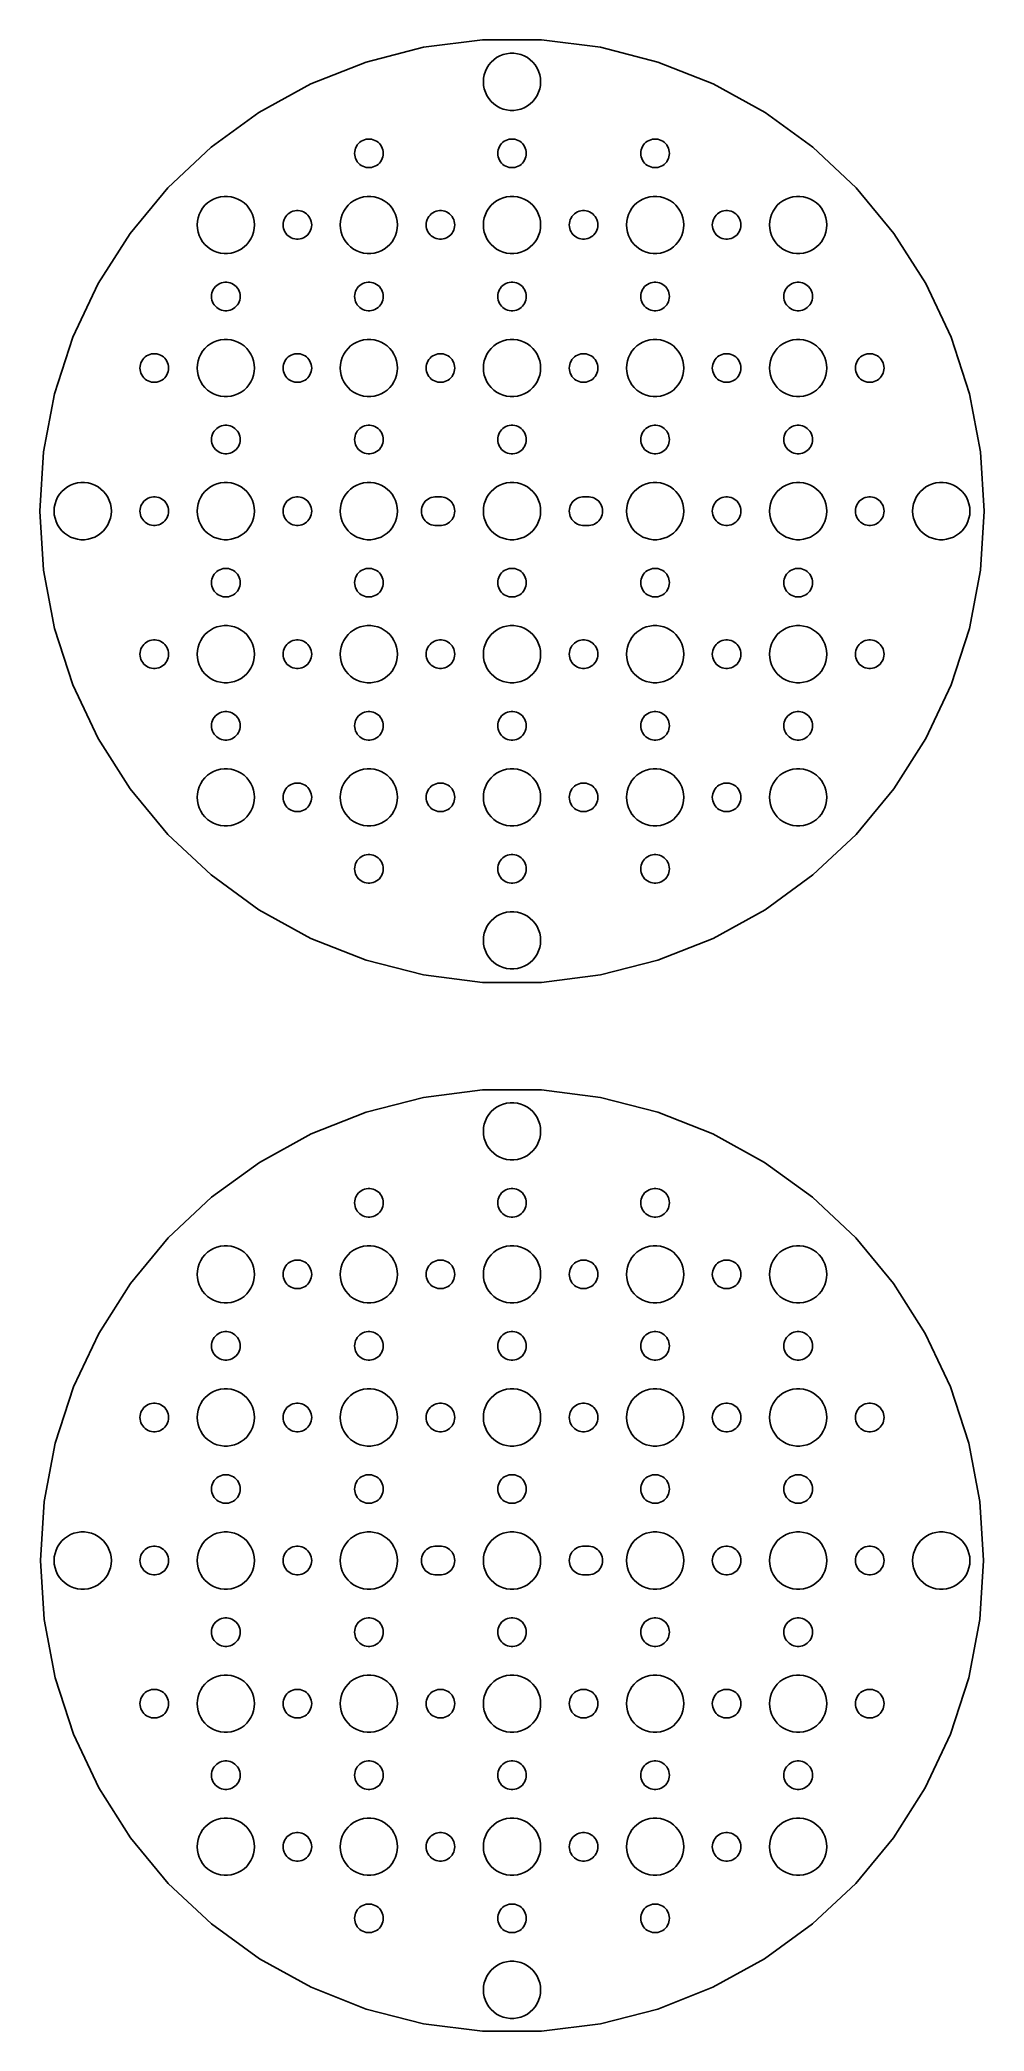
# Model space of a CAD drawing. Header units: metres. Extents: x -49 to 49, y -49 to 159.
import ezdxf

# ---------------------------------------------------------------- set-up
doc = ezdxf.new("R2010")
doc.units = ezdxf.units.M

msp = doc.modelspace()

# ---------------------------------------------------------------- linework, layer by layer
for p, q in [((-3.10791, 159.399), (-9.27475, 158.62)), ((3.10791, 159.399), (-3.10791, 159.399)), ((9.27475, 158.62), (3.10791, 159.399)), ((-15.2953, 157.074), (-21.0747, 154.786)), ((-9.27475, 158.62), (-15.2953, 157.074)), ((-2.62891, 156.445), (-2.42705, 156.763)), ((-2.42705, 156.763), (-2.1869, 157.054)), ((-2.1869, 157.054), (-1.91226, 157.312)), ((-1.91226, 157.312), (-1.60747, 157.533)), ((-1.60747, 157.533), (-1.27733, 157.714)), ((-1.27733, 157.714), (-0.927048, 157.853)), ((-0.927048, 157.853), (-0.562134, 157.947)), ((-0.562134, 157.947), (-0.18837, 157.994)), ((-0.18837, 157.994), (0.18837, 157.994)), ((0.18837, 157.994), (0.562134, 157.947)), ((0.562134, 157.947), (0.927048, 157.853)), ((0.927048, 157.853), (1.27733, 157.714)), ((1.27733, 157.714), (1.60747, 157.533)), ((1.60747, 157.533), (1.91226, 157.312)), ((1.91226, 157.312), (2.1869, 157.054)), ((2.1869, 157.054), (2.42705, 156.763)), ((2.42705, 156.763), (2.62891, 156.445)), ((15.2953, 157.074), (9.27475, 158.62)), ((21.0747, 154.786), (15.2953, 157.074)), ((-21.0747, 154.786), (-26.5217, 151.791)), ((-3, 155), (-2.97633, 155.376)), ((-2.97633, 154.624), (-3, 155)), ((-2.97633, 155.376), (-2.90575, 155.746)), ((-2.90575, 154.254), (-2.97633, 154.624)), ((-2.90575, 155.746), (-2.78932, 156.104)), ((-2.78932, 156.104), (-2.62891, 156.445)), ((2.62891, 156.445), (2.78932, 156.104)), ((2.78932, 156.104), (2.90575, 155.746)), ((2.90575, 155.746), (2.97633, 155.376)), ((2.97633, 154.624), (2.90575, 154.254)), ((2.97633, 155.376), (3, 155)), ((3, 155), (2.97633, 154.624)), ((26.5217, 151.791), (21.0747, 154.786)), ((-2.78932, 153.896), (-2.90575, 154.254)), ((-2.62891, 153.555), (-2.78932, 153.896)), ((-2.42705, 153.237), (-2.62891, 153.555)), ((-2.1869, 152.946), (-2.42705, 153.237)), ((-1.91226, 152.688), (-2.1869, 152.946)), ((-1.60747, 152.467), (-1.91226, 152.688)), ((-1.27733, 152.286), (-1.60747, 152.467)), ((1.60747, 152.467), (1.27733, 152.286)), ((1.91226, 152.688), (1.60747, 152.467)), ((2.1869, 152.946), (1.91226, 152.688)), ((2.42705, 153.237), (2.1869, 152.946)), ((2.62891, 153.555), (2.42705, 153.237)), ((2.78932, 153.896), (2.62891, 153.555)), ((2.90575, 154.254), (2.78932, 153.896)), ((-26.5217, 151.791), (-31.5504, 148.138)), ((-0.927048, 152.147), (-1.27733, 152.286)), ((-0.562134, 152.053), (-0.927048, 152.147)), ((-0.18837, 152.006), (-0.562134, 152.053)), ((0.18837, 152.006), (-0.18837, 152.006)), ((0.562134, 152.053), (0.18837, 152.006)), ((0.927048, 152.147), (0.562134, 152.053)), ((1.27733, 152.286), (0.927048, 152.147)), ((31.5504, 148.138), (26.5217, 151.791)), ((-16.3947, 148.052), (-16.3145, 148.223)), ((-16.3145, 148.223), (-16.2135, 148.382)), ((-16.2135, 148.382), (-16.0934, 148.527)), ((-16.0934, 148.527), (-15.9561, 148.656)), ((-15.9561, 148.656), (-15.8037, 148.766)), ((-15.8037, 148.766), (-15.6387, 148.857)), ((-15.6387, 148.857), (-15.4635, 148.927)), ((-15.4635, 148.927), (-15.2811, 148.973)), ((-15.2811, 148.973), (-15.0942, 148.997)), ((-15.0942, 148.997), (-14.9058, 148.997)), ((-14.9058, 148.997), (-14.7189, 148.973)), ((-14.7189, 148.973), (-14.5365, 148.927)), ((-14.5365, 148.927), (-14.3613, 148.857)), ((-14.3613, 148.857), (-14.1963, 148.766)), ((-14.1963, 148.766), (-14.0439, 148.656)), ((-14.0439, 148.656), (-13.9065, 148.527)), ((-13.9065, 148.527), (-13.7865, 148.382)), ((-13.7865, 148.382), (-13.6855, 148.223)), ((-13.6855, 148.223), (-13.6053, 148.052)), ((-1.39465, 148.052), (-1.31445, 148.223)), ((-1.31445, 148.223), (-1.21352, 148.382)), ((-1.21352, 148.382), (-1.09344, 148.527)), ((-1.09344, 148.527), (-0.956131, 148.656)), ((-0.956131, 148.656), (-0.803726, 148.766)), ((-0.803726, 148.766), (-0.638657, 148.857)), ((-0.638657, 148.857), (-0.463516, 148.927)), ((-0.463516, 148.927), (-0.281067, 148.973)), ((-0.281067, 148.973), (-0.094177, 148.997)), ((-0.094177, 148.997), (0.094177, 148.997)), ((0.094177, 148.997), (0.281067, 148.973)), ((0.281067, 148.973), (0.463516, 148.927)), ((0.463516, 148.927), (0.638657, 148.857)), ((0.638657, 148.857), (0.803726, 148.766)), ((0.803726, 148.766), (0.956131, 148.656)), ((0.956131, 148.656), (1.09344, 148.527)), ((1.09344, 148.527), (1.21352, 148.382)), ((1.21352, 148.382), (1.31445, 148.223)), ((1.31445, 148.223), (1.39465, 148.052)), ((13.6053, 148.052), (13.6855, 148.223)), ((13.6855, 148.223), (13.7865, 148.382)), ((13.7865, 148.382), (13.9065, 148.527)), ((13.9065, 148.527), (14.0439, 148.656)), ((14.0439, 148.656), (14.1963, 148.766)), ((14.1963, 148.766), (14.3613, 148.857)), ((14.3613, 148.857), (14.5365, 148.927)), ((14.5365, 148.927), (14.7189, 148.973)), ((14.7189, 148.973), (14.9058, 148.997)), ((14.9058, 148.997), (15.0942, 148.997)), ((15.0942, 148.997), (15.2811, 148.973)), ((15.2811, 148.973), (15.4635, 148.927)), ((15.4635, 148.927), (15.6387, 148.857)), ((15.6387, 148.857), (15.8037, 148.766)), ((15.8037, 148.766), (15.9561, 148.656)), ((15.9561, 148.656), (16.0934, 148.527)), ((16.0934, 148.527), (16.2135, 148.382)), ((16.2135, 148.382), (16.3145, 148.223)), ((16.3145, 148.223), (16.3947, 148.052)), ((-31.5504, 148.138), (-36.0816, 143.883)), ((-16.5, 147.5), (-16.4882, 147.688)), ((-16.4882, 147.312), (-16.5, 147.5)), ((-16.4882, 147.688), (-16.4529, 147.873)), ((-16.4529, 147.127), (-16.4882, 147.312)), ((-16.4529, 147.873), (-16.3947, 148.052)), ((-16.3947, 146.948), (-16.4529, 147.127)), ((-16.3145, 146.777), (-16.3947, 146.948)), ((-16.2135, 146.618), (-16.3145, 146.777)), ((-16.0934, 146.473), (-16.2135, 146.618)), ((-15.9561, 146.344), (-16.0934, 146.473)), ((-15.8037, 146.234), (-15.9561, 146.344)), ((-15.6387, 146.143), (-15.8037, 146.234)), ((-15.4635, 146.073), (-15.6387, 146.143)), ((-14.3613, 146.143), (-14.5365, 146.073)), ((-14.1963, 146.234), (-14.3613, 146.143)), ((-14.0439, 146.344), (-14.1963, 146.234)), ((-13.9065, 146.473), (-14.0439, 146.344)), ((-13.7865, 146.618), (-13.9065, 146.473)), ((-13.6855, 146.777), (-13.7865, 146.618)), ((-13.6053, 146.948), (-13.6855, 146.777)), ((-13.6053, 148.052), (-13.5471, 147.873)), ((-13.5471, 147.127), (-13.6053, 146.948)), ((-13.5471, 147.873), (-13.5118, 147.688)), ((-13.5118, 147.312), (-13.5471, 147.127)), ((-13.5118, 147.688), (-13.5, 147.5)), ((-13.5, 147.5), (-13.5118, 147.312)), ((-1.5, 147.5), (-1.48816, 147.688)), ((-1.48816, 147.312), (-1.5, 147.5)), ((-1.48816, 147.688), (-1.45287, 147.873)), ((-1.45287, 147.127), (-1.48816, 147.312)), ((-1.45287, 147.873), (-1.39465, 148.052)), ((-1.39465, 146.948), (-1.45287, 147.127)), ((-1.31445, 146.777), (-1.39465, 146.948)), ((-1.21352, 146.618), (-1.31445, 146.777)), ((-1.09344, 146.473), (-1.21352, 146.618)), ((-0.956131, 146.344), (-1.09344, 146.473)), ((-0.803726, 146.234), (-0.956131, 146.344)), ((-0.638657, 146.143), (-0.803726, 146.234)), ((-0.463516, 146.073), (-0.638657, 146.143)), ((0.638657, 146.143), (0.463516, 146.073)), ((0.803726, 146.234), (0.638657, 146.143)), ((0.956131, 146.344), (0.803726, 146.234)), ((1.09344, 146.473), (0.956131, 146.344)), ((1.21352, 146.618), (1.09344, 146.473)), ((1.31445, 146.777), (1.21352, 146.618)), ((1.39465, 146.948), (1.31445, 146.777)), ((1.39465, 148.052), (1.45287, 147.873)), ((1.45287, 147.127), (1.39465, 146.948)), ((1.45287, 147.873), (1.48816, 147.688)), ((1.48816, 147.312), (1.45287, 147.127)), ((1.48816, 147.688), (1.5, 147.5)), ((1.5, 147.5), (1.48816, 147.312)), ((13.5, 147.5), (13.5118, 147.688)), ((13.5118, 147.312), (13.5, 147.5)), ((13.5118, 147.688), (13.5471, 147.873)), ((13.5471, 147.127), (13.5118, 147.312)), ((13.5471, 147.873), (13.6053, 148.052)), ((13.6053, 146.948), (13.5471, 147.127)), ((13.6855, 146.777), (13.6053, 146.948)), ((13.7865, 146.618), (13.6855, 146.777)), ((13.9065, 146.473), (13.7865, 146.618)), ((14.0439, 146.344), (13.9065, 146.473)), ((14.1963, 146.234), (14.0439, 146.344)), ((14.3613, 146.143), (14.1963, 146.234)), ((14.5365, 146.073), (14.3613, 146.143)), ((15.6387, 146.143), (15.4635, 146.073)), ((15.8037, 146.234), (15.6387, 146.143)), ((15.9561, 146.344), (15.8037, 146.234)), ((16.0934, 146.473), (15.9561, 146.344)), ((16.2135, 146.618), (16.0934, 146.473)), ((16.3145, 146.777), (16.2135, 146.618)), ((16.3947, 146.948), (16.3145, 146.777)), ((16.3947, 148.052), (16.4529, 147.873)), ((16.4529, 147.127), (16.3947, 146.948)), ((16.4529, 147.873), (16.4882, 147.688)), ((16.4882, 147.312), (16.4529, 147.127)), ((16.4882, 147.688), (16.5, 147.5)), ((16.5, 147.5), (16.4882, 147.312)), ((36.0816, 143.883), (31.5504, 148.138)), ((-15.2811, 146.027), (-15.4635, 146.073)), ((-15.0942, 146.003), (-15.2811, 146.027)), ((-14.9058, 146.003), (-15.0942, 146.003)), ((-14.7189, 146.027), (-14.9058, 146.003)), ((-14.5365, 146.073), (-14.7189, 146.027)), ((-0.281067, 146.027), (-0.463516, 146.073)), ((-0.094177, 146.003), (-0.281067, 146.027)), ((0.094177, 146.003), (-0.094177, 146.003)), ((0.281067, 146.027), (0.094177, 146.003)), ((0.463516, 146.073), (0.281067, 146.027)), ((14.7189, 146.027), (14.5365, 146.073)), ((14.9058, 146.003), (14.7189, 146.027)), ((15.0942, 146.003), (14.9058, 146.003)), ((15.2811, 146.027), (15.0942, 146.003)), ((15.4635, 146.073), (15.2811, 146.027)), ((-36.0816, 143.883), (-40.0437, 139.093)), ((-32.427, 141.763), (-32.1869, 142.054)), ((-32.1869, 142.054), (-31.9123, 142.312)), ((-31.9123, 142.312), (-31.6075, 142.533)), ((-31.6075, 142.533), (-31.2773, 142.714)), ((-31.2773, 142.714), (-30.927, 142.853)), ((-30.927, 142.853), (-30.5621, 142.947)), ((-30.5621, 142.947), (-30.1884, 142.994)), ((-30.1884, 142.994), (-29.8116, 142.994)), ((-29.8116, 142.994), (-29.4379, 142.947)), ((-29.4379, 142.947), (-29.0729, 142.853)), ((-29.0729, 142.853), (-28.7227, 142.714)), ((-28.7227, 142.714), (-28.3925, 142.533)), ((-28.3925, 142.533), (-28.0877, 142.312)), ((-28.0877, 142.312), (-27.8131, 142.054)), ((-27.8131, 142.054), (-27.5729, 141.763)), ((-17.427, 141.763), (-17.1869, 142.054)), ((-17.1869, 142.054), (-16.9123, 142.312)), ((-16.9123, 142.312), (-16.6075, 142.533)), ((-16.6075, 142.533), (-16.2773, 142.714)), ((-16.2773, 142.714), (-15.927, 142.853)), ((-15.927, 142.853), (-15.5621, 142.947)), ((-15.5621, 142.947), (-15.1884, 142.994)), ((-15.1884, 142.994), (-14.8116, 142.994)), ((-14.8116, 142.994), (-14.4379, 142.947)), ((-14.4379, 142.947), (-14.0729, 142.853)), ((-14.0729, 142.853), (-13.7227, 142.714)), ((-13.7227, 142.714), (-13.3925, 142.533)), ((-13.3925, 142.533), (-13.0877, 142.312)), ((-13.0877, 142.312), (-12.8131, 142.054)), ((-12.8131, 142.054), (-12.5729, 141.763)), ((-2.42705, 141.763), (-2.1869, 142.054)), ((-2.1869, 142.054), (-1.91226, 142.312)), ((-1.91226, 142.312), (-1.60747, 142.533)), ((-1.60747, 142.533), (-1.27733, 142.714)), ((-1.27733, 142.714), (-0.927048, 142.853)), ((-0.927048, 142.853), (-0.562134, 142.947)), ((-0.562134, 142.947), (-0.18837, 142.994)), ((-0.18837, 142.994), (0.18837, 142.994)), ((0.18837, 142.994), (0.562134, 142.947)), ((0.562134, 142.947), (0.927048, 142.853)), ((0.927048, 142.853), (1.27733, 142.714)), ((1.27733, 142.714), (1.60747, 142.533)), ((1.60747, 142.533), (1.91226, 142.312)), ((1.91226, 142.312), (2.1869, 142.054)), ((2.1869, 142.054), (2.42705, 141.763)), ((12.5729, 141.763), (12.8131, 142.054)), ((12.8131, 142.054), (13.0877, 142.312)), ((13.0877, 142.312), (13.3925, 142.533)), ((13.3925, 142.533), (13.7227, 142.714)), ((13.7227, 142.714), (14.0729, 142.853)), ((14.0729, 142.853), (14.4379, 142.947)), ((14.4379, 142.947), (14.8116, 142.994)), ((14.8116, 142.994), (15.1884, 142.994)), ((15.1884, 142.994), (15.5621, 142.947)), ((15.5621, 142.947), (15.927, 142.853)), ((15.927, 142.853), (16.2773, 142.714)), ((16.2773, 142.714), (16.6075, 142.533)), ((16.6075, 142.533), (16.9123, 142.312)), ((16.9123, 142.312), (17.1869, 142.054)), ((17.1869, 142.054), (17.427, 141.763)), ((27.5729, 141.763), (27.8131, 142.054)), ((27.8131, 142.054), (28.0877, 142.312)), ((28.0877, 142.312), (28.3925, 142.533)), ((28.3925, 142.533), (28.7227, 142.714)), ((28.7227, 142.714), (29.0729, 142.853)), ((29.0729, 142.853), (29.4379, 142.947)), ((29.4379, 142.947), (29.8116, 142.994)), ((29.8116, 142.994), (30.1884, 142.994)), ((30.1884, 142.994), (30.5621, 142.947)), ((30.5621, 142.947), (30.927, 142.853)), ((30.927, 142.853), (31.2773, 142.714)), ((31.2773, 142.714), (31.6075, 142.533)), ((31.6075, 142.533), (31.9123, 142.312)), ((31.9123, 142.312), (32.1869, 142.054)), ((32.1869, 142.054), (32.427, 141.763)), ((40.0437, 139.093), (36.0816, 143.883)), ((-33, 140), (-32.9763, 140.376)), ((-32.9763, 139.624), (-33, 140)), ((-32.9763, 140.376), (-32.9057, 140.746)), ((-32.9057, 140.746), (-32.7893, 141.104)), ((-32.7893, 141.104), (-32.6289, 141.445)), ((-32.6289, 141.445), (-32.427, 141.763)), ((-27.5729, 141.763), (-27.3711, 141.445)), ((-27.3711, 141.445), (-27.2107, 141.104)), ((-27.2107, 141.104), (-27.0942, 140.746)), ((-27.0942, 140.746), (-27.0237, 140.376)), ((-27.0237, 140.376), (-27, 140)), ((-27, 140), (-27.0237, 139.624)), ((-24, 140), (-23.9882, 140.188)), ((-23.9882, 139.812), (-24, 140)), ((-23.9882, 140.188), (-23.9529, 140.373)), ((-23.9529, 140.373), (-23.8947, 140.552)), ((-23.8947, 140.552), (-23.8145, 140.723)), ((-23.8145, 140.723), (-23.7135, 140.882)), ((-23.7135, 140.882), (-23.5934, 141.027)), ((-23.5934, 141.027), (-23.4561, 141.156)), ((-23.4561, 141.156), (-23.3037, 141.266)), ((-23.3037, 141.266), (-23.1387, 141.357)), ((-23.1387, 141.357), (-22.9635, 141.427)), ((-22.9635, 141.427), (-22.7811, 141.473)), ((-22.7811, 141.473), (-22.5942, 141.497)), ((-22.5942, 141.497), (-22.4058, 141.497)), ((-22.4058, 141.497), (-22.2189, 141.473)), ((-22.2189, 141.473), (-22.0365, 141.427)), ((-22.0365, 141.427), (-21.8613, 141.357)), ((-21.8613, 141.357), (-21.6963, 141.266)), ((-21.6963, 141.266), (-21.5439, 141.156)), ((-21.5439, 141.156), (-21.4065, 141.027)), ((-21.4065, 141.027), (-21.2865, 140.882)), ((-21.2865, 140.882), (-21.1855, 140.723)), ((-21.1855, 140.723), (-21.1053, 140.552)), ((-21.1053, 140.552), (-21.0471, 140.373)), ((-21.0471, 140.373), (-21.0118, 140.188)), ((-21.0118, 140.188), (-21, 140)), ((-21, 140), (-21.0118, 139.812)), ((-18, 140), (-17.9763, 140.376)), ((-17.9763, 139.624), (-18, 140)), ((-17.9763, 140.376), (-17.9057, 140.746)), ((-17.9057, 140.746), (-17.7893, 141.104)), ((-17.7893, 141.104), (-17.6289, 141.445)), ((-17.6289, 141.445), (-17.427, 141.763)), ((-12.5729, 141.763), (-12.3711, 141.445)), ((-12.3711, 141.445), (-12.2107, 141.104)), ((-12.2107, 141.104), (-12.0942, 140.746)), ((-12.0942, 140.746), (-12.0237, 140.376)), ((-12.0237, 140.376), (-12, 140)), ((-12, 140), (-12.0237, 139.624)), ((-9, 140), (-8.98816, 140.188)), ((-8.98816, 139.812), (-9, 140)), ((-8.98816, 140.188), (-8.95287, 140.373)), ((-8.95287, 140.373), (-8.89465, 140.552)), ((-8.89465, 140.552), (-8.81445, 140.723)), ((-8.81445, 140.723), (-8.71352, 140.882)), ((-8.71352, 140.882), (-8.59344, 141.027)), ((-8.59344, 141.027), (-8.45613, 141.156)), ((-8.45613, 141.156), (-8.30373, 141.266)), ((-8.30373, 141.266), (-8.13866, 141.357)), ((-8.13866, 141.357), (-7.96352, 141.427)), ((-7.96352, 141.427), (-7.78107, 141.473)), ((-7.78107, 141.473), (-7.59418, 141.497)), ((-7.59418, 141.497), (-7.40581, 141.497)), ((-7.40581, 141.497), (-7.21892, 141.473)), ((-7.21892, 141.473), (-7.03647, 141.427)), ((-7.03647, 141.427), (-6.86133, 141.357)), ((-6.86133, 141.357), (-6.69626, 141.266)), ((-6.69626, 141.266), (-6.54385, 141.156)), ((-6.54385, 141.156), (-6.40654, 141.027)), ((-6.40654, 141.027), (-6.28647, 140.882)), ((-6.28647, 140.882), (-6.18553, 140.723)), ((-6.18553, 140.723), (-6.10533, 140.552)), ((-6.10533, 140.552), (-6.04712, 140.373)), ((-6.04712, 140.373), (-6.01183, 140.188)), ((-6.01183, 140.188), (-6, 140)), ((-6, 140), (-6.01183, 139.812)), ((-3, 140), (-2.97633, 140.376)), ((-2.97633, 139.624), (-3, 140)), ((-2.97633, 140.376), (-2.90575, 140.746)), ((-2.90575, 140.746), (-2.78932, 141.104)), ((-2.78932, 141.104), (-2.62891, 141.445)), ((-2.62891, 141.445), (-2.42705, 141.763)), ((2.42705, 141.763), (2.62891, 141.445)), ((2.62891, 141.445), (2.78932, 141.104)), ((2.78932, 141.104), (2.90575, 140.746)), ((2.90575, 140.746), (2.97633, 140.376)), ((2.97633, 140.376), (3, 140)), ((3, 140), (2.97633, 139.624)), ((6, 140), (6.01183, 140.188)), ((6.01183, 139.812), (6, 140)), ((6.01183, 140.188), (6.04712, 140.373)), ((6.04712, 140.373), (6.10533, 140.552)), ((6.10533, 140.552), (6.18553, 140.723)), ((6.18553, 140.723), (6.28647, 140.882)), ((6.28647, 140.882), (6.40654, 141.027)), ((6.40654, 141.027), (6.54385, 141.156)), ((6.54385, 141.156), (6.69626, 141.266)), ((6.69626, 141.266), (6.86133, 141.357)), ((6.86133, 141.357), (7.03647, 141.427)), ((7.03647, 141.427), (7.21892, 141.473)), ((7.21892, 141.473), (7.40581, 141.497)), ((7.40581, 141.497), (7.59418, 141.497)), ((7.59418, 141.497), (7.78107, 141.473)), ((7.78107, 141.473), (7.96352, 141.427)), ((7.96352, 141.427), (8.13866, 141.357)), ((8.13866, 141.357), (8.30373, 141.266)), ((8.30373, 141.266), (8.45613, 141.156)), ((8.45613, 141.156), (8.59344, 141.027)), ((8.59344, 141.027), (8.71352, 140.882)), ((8.71352, 140.882), (8.81445, 140.723)), ((8.81445, 140.723), (8.89465, 140.552)), ((8.89465, 140.552), (8.95287, 140.373)), ((8.95287, 140.373), (8.98816, 140.188)), ((8.98816, 140.188), (9, 140)), ((9, 140), (8.98816, 139.812)), ((12, 140), (12.0237, 140.376)), ((12.0237, 139.624), (12, 140)), ((12.0237, 140.376), (12.0942, 140.746)), ((12.0942, 140.746), (12.2107, 141.104)), ((12.2107, 141.104), (12.3711, 141.445)), ((12.3711, 141.445), (12.5729, 141.763)), ((17.427, 141.763), (17.6289, 141.445)), ((17.6289, 141.445), (17.7893, 141.104)), ((17.7893, 141.104), (17.9057, 140.746)), ((17.9057, 140.746), (17.9763, 140.376)), ((17.9763, 140.376), (18, 140)), ((18, 140), (17.9763, 139.624)), ((21, 140), (21.0118, 140.188)), ((21.0118, 139.812), (21, 140)), ((21.0118, 140.188), (21.0471, 140.373)), ((21.0471, 140.373), (21.1053, 140.552)), ((21.1053, 140.552), (21.1855, 140.723)), ((21.1855, 140.723), (21.2865, 140.882)), ((21.2865, 140.882), (21.4065, 141.027)), ((21.4065, 141.027), (21.5439, 141.156)), ((21.5439, 141.156), (21.6963, 141.266)), ((21.6963, 141.266), (21.8613, 141.357)), ((21.8613, 141.357), (22.0365, 141.427)), ((22.0365, 141.427), (22.2189, 141.473)), ((22.2189, 141.473), (22.4058, 141.497)), ((22.4058, 141.497), (22.5942, 141.497)), ((22.5942, 141.497), (22.7811, 141.473)), ((22.7811, 141.473), (22.9635, 141.427)), ((22.9635, 141.427), (23.1387, 141.357)), ((23.1387, 141.357), (23.3037, 141.266)), ((23.3037, 141.266), (23.4561, 141.156)), ((23.4561, 141.156), (23.5934, 141.027)), ((23.5934, 141.027), (23.7135, 140.882)), ((23.7135, 140.882), (23.8145, 140.723)), ((23.8145, 140.723), (23.8947, 140.552)), ((23.8947, 140.552), (23.9529, 140.373)), ((23.9529, 140.373), (23.9882, 140.188)), ((23.9882, 140.188), (24, 140)), ((24, 140), (23.9882, 139.812)), ((27, 140), (27.0237, 140.376)), ((27.0237, 139.624), (27, 140)), ((27.0237, 140.376), (27.0942, 140.746)), ((27.0942, 140.746), (27.2107, 141.104)), ((27.2107, 141.104), (27.3711, 141.445)), ((27.3711, 141.445), (27.5729, 141.763)), ((32.427, 141.763), (32.6289, 141.445)), ((32.6289, 141.445), (32.7893, 141.104)), ((32.7893, 141.104), (32.9057, 140.746)), ((32.9057, 140.746), (32.9763, 140.376)), ((32.9763, 140.376), (33, 140)), ((33, 140), (32.9763, 139.624)), ((-40.0437, 139.093), (-43.3743, 133.845)), ((-32.9057, 139.254), (-32.9763, 139.624)), ((-32.7893, 138.896), (-32.9057, 139.254)), ((-32.6289, 138.555), (-32.7893, 138.896)), ((-32.427, 138.237), (-32.6289, 138.555)), ((-32.1869, 137.946), (-32.427, 138.237)), ((-31.9123, 137.688), (-32.1869, 137.946)), ((-27.8131, 137.946), (-28.0877, 137.688)), ((-27.5729, 138.237), (-27.8131, 137.946)), ((-27.3711, 138.555), (-27.5729, 138.237)), ((-27.2107, 138.896), (-27.3711, 138.555)), ((-27.0942, 139.254), (-27.2107, 138.896)), ((-27.0237, 139.624), (-27.0942, 139.254)), ((-23.9529, 139.627), (-23.9882, 139.812)), ((-23.8947, 139.448), (-23.9529, 139.627)), ((-23.8145, 139.277), (-23.8947, 139.448)), ((-23.7135, 139.118), (-23.8145, 139.277)), ((-23.5934, 138.973), (-23.7135, 139.118)), ((-23.4561, 138.844), (-23.5934, 138.973)), ((-23.3037, 138.734), (-23.4561, 138.844)), ((-23.1387, 138.643), (-23.3037, 138.734)), ((-22.9635, 138.573), (-23.1387, 138.643)), ((-22.7811, 138.527), (-22.9635, 138.573)), ((-22.5942, 138.503), (-22.7811, 138.527)), ((-22.4058, 138.503), (-22.5942, 138.503)), ((-22.2189, 138.527), (-22.4058, 138.503)), ((-22.0365, 138.573), (-22.2189, 138.527)), ((-21.8613, 138.643), (-22.0365, 138.573)), ((-21.6963, 138.734), (-21.8613, 138.643)), ((-21.5439, 138.844), (-21.6963, 138.734)), ((-21.4065, 138.973), (-21.5439, 138.844)), ((-21.2865, 139.118), (-21.4065, 138.973)), ((-21.1855, 139.277), (-21.2865, 139.118)), ((-21.1053, 139.448), (-21.1855, 139.277)), ((-21.0471, 139.627), (-21.1053, 139.448)), ((-21.0118, 139.812), (-21.0471, 139.627)), ((-17.9057, 139.254), (-17.9763, 139.624)), ((-17.7893, 138.896), (-17.9057, 139.254)), ((-17.6289, 138.555), (-17.7893, 138.896)), ((-17.427, 138.237), (-17.6289, 138.555)), ((-17.1869, 137.946), (-17.427, 138.237)), ((-16.9123, 137.688), (-17.1869, 137.946)), ((-12.8131, 137.946), (-13.0877, 137.688)), ((-12.5729, 138.237), (-12.8131, 137.946)), ((-12.3711, 138.555), (-12.5729, 138.237)), ((-12.2107, 138.896), (-12.3711, 138.555)), ((-12.0942, 139.254), (-12.2107, 138.896)), ((-12.0237, 139.624), (-12.0942, 139.254)), ((-8.95287, 139.627), (-8.98816, 139.812)), ((-8.89465, 139.448), (-8.95287, 139.627)), ((-8.81445, 139.277), (-8.89465, 139.448)), ((-8.71352, 139.118), (-8.81445, 139.277)), ((-8.59344, 138.973), (-8.71352, 139.118)), ((-8.45613, 138.844), (-8.59344, 138.973)), ((-8.30373, 138.734), (-8.45613, 138.844)), ((-8.13866, 138.643), (-8.30373, 138.734)), ((-7.96352, 138.573), (-8.13866, 138.643)), ((-7.78107, 138.527), (-7.96352, 138.573)), ((-7.59418, 138.503), (-7.78107, 138.527)), ((-7.40581, 138.503), (-7.59418, 138.503)), ((-7.21892, 138.527), (-7.40581, 138.503)), ((-7.03647, 138.573), (-7.21892, 138.527)), ((-6.86133, 138.643), (-7.03647, 138.573)), ((-6.69626, 138.734), (-6.86133, 138.643)), ((-6.54385, 138.844), (-6.69626, 138.734)), ((-6.40654, 138.973), (-6.54385, 138.844)), ((-6.28647, 139.118), (-6.40654, 138.973)), ((-6.18553, 139.277), (-6.28647, 139.118)), ((-6.10533, 139.448), (-6.18553, 139.277)), ((-6.04712, 139.627), (-6.10533, 139.448)), ((-6.01183, 139.812), (-6.04712, 139.627)), ((-2.90575, 139.254), (-2.97633, 139.624)), ((-2.78932, 138.896), (-2.90575, 139.254)), ((-2.62891, 138.555), (-2.78932, 138.896)), ((-2.42705, 138.237), (-2.62891, 138.555)), ((-2.1869, 137.946), (-2.42705, 138.237)), ((-1.91226, 137.688), (-2.1869, 137.946)), ((2.1869, 137.946), (1.91226, 137.688)), ((2.42705, 138.237), (2.1869, 137.946)), ((2.62891, 138.555), (2.42705, 138.237)), ((2.78932, 138.896), (2.62891, 138.555)), ((2.90575, 139.254), (2.78932, 138.896)), ((2.97633, 139.624), (2.90575, 139.254)), ((6.04712, 139.627), (6.01183, 139.812)), ((6.10533, 139.448), (6.04712, 139.627)), ((6.18553, 139.277), (6.10533, 139.448)), ((6.28647, 139.118), (6.18553, 139.277)), ((6.40654, 138.973), (6.28647, 139.118)), ((6.54385, 138.844), (6.40654, 138.973)), ((6.69626, 138.734), (6.54385, 138.844)), ((6.86133, 138.643), (6.69626, 138.734)), ((7.03647, 138.573), (6.86133, 138.643)), ((7.21892, 138.527), (7.03647, 138.573)), ((7.40581, 138.503), (7.21892, 138.527)), ((7.59418, 138.503), (7.40581, 138.503)), ((7.78107, 138.527), (7.59418, 138.503)), ((7.96352, 138.573), (7.78107, 138.527)), ((8.13866, 138.643), (7.96352, 138.573)), ((8.30373, 138.734), (8.13866, 138.643)), ((8.45613, 138.844), (8.30373, 138.734)), ((8.59344, 138.973), (8.45613, 138.844)), ((8.71352, 139.118), (8.59344, 138.973)), ((8.81445, 139.277), (8.71352, 139.118)), ((8.89465, 139.448), (8.81445, 139.277)), ((8.95287, 139.627), (8.89465, 139.448)), ((8.98816, 139.812), (8.95287, 139.627)), ((12.0942, 139.254), (12.0237, 139.624)), ((12.2107, 138.896), (12.0942, 139.254)), ((12.3711, 138.555), (12.2107, 138.896)), ((12.5729, 138.237), (12.3711, 138.555)), ((12.8131, 137.946), (12.5729, 138.237)), ((13.0877, 137.688), (12.8131, 137.946)), ((17.1869, 137.946), (16.9123, 137.688)), ((17.427, 138.237), (17.1869, 137.946)), ((17.6289, 138.555), (17.427, 138.237)), ((17.7893, 138.896), (17.6289, 138.555)), ((17.9057, 139.254), (17.7893, 138.896)), ((17.9763, 139.624), (17.9057, 139.254)), ((21.0471, 139.627), (21.0118, 139.812)), ((21.1053, 139.448), (21.0471, 139.627)), ((21.1855, 139.277), (21.1053, 139.448)), ((21.2865, 139.118), (21.1855, 139.277)), ((21.4065, 138.973), (21.2865, 139.118)), ((21.5439, 138.844), (21.4065, 138.973)), ((21.6963, 138.734), (21.5439, 138.844)), ((21.8613, 138.643), (21.6963, 138.734)), ((22.0365, 138.573), (21.8613, 138.643)), ((22.2189, 138.527), (22.0365, 138.573)), ((22.4058, 138.503), (22.2189, 138.527)), ((22.5942, 138.503), (22.4058, 138.503)), ((22.7811, 138.527), (22.5942, 138.503)), ((22.9635, 138.573), (22.7811, 138.527)), ((23.1387, 138.643), (22.9635, 138.573)), ((23.3037, 138.734), (23.1387, 138.643)), ((23.4561, 138.844), (23.3037, 138.734)), ((23.5934, 138.973), (23.4561, 138.844)), ((23.7135, 139.118), (23.5934, 138.973)), ((23.8145, 139.277), (23.7135, 139.118)), ((23.8947, 139.448), (23.8145, 139.277)), ((23.9529, 139.627), (23.8947, 139.448)), ((23.9882, 139.812), (23.9529, 139.627)), ((27.0942, 139.254), (27.0237, 139.624)), ((27.2107, 138.896), (27.0942, 139.254)), ((27.3711, 138.555), (27.2107, 138.896)), ((27.5729, 138.237), (27.3711, 138.555)), ((27.8131, 137.946), (27.5729, 138.237)), ((28.0877, 137.688), (27.8131, 137.946)), ((32.1869, 137.946), (31.9123, 137.688)), ((32.427, 138.237), (32.1869, 137.946)), ((32.6289, 138.555), (32.427, 138.237)), ((32.7893, 138.896), (32.6289, 138.555)), ((32.9057, 139.254), (32.7893, 138.896)), ((32.9763, 139.624), (32.9057, 139.254)), ((43.3743, 133.845), (40.0437, 139.093)), ((-31.6075, 137.467), (-31.9123, 137.688)), ((-31.2773, 137.286), (-31.6075, 137.467)), ((-30.927, 137.147), (-31.2773, 137.286)), ((-30.5621, 137.053), (-30.927, 137.147)), ((-30.1884, 137.006), (-30.5621, 137.053)), ((-29.8116, 137.006), (-30.1884, 137.006)), ((-29.4379, 137.053), (-29.8116, 137.006)), ((-29.0729, 137.147), (-29.4379, 137.053)), ((-28.7227, 137.286), (-29.0729, 137.147)), ((-28.3925, 137.467), (-28.7227, 137.286)), ((-28.0877, 137.688), (-28.3925, 137.467)), ((-16.6075, 137.467), (-16.9123, 137.688)), ((-16.2773, 137.286), (-16.6075, 137.467)), ((-15.927, 137.147), (-16.2773, 137.286)), ((-15.5621, 137.053), (-15.927, 137.147)), ((-15.1884, 137.006), (-15.5621, 137.053)), ((-14.8116, 137.006), (-15.1884, 137.006)), ((-14.4379, 137.053), (-14.8116, 137.006)), ((-14.0729, 137.147), (-14.4379, 137.053)), ((-13.7227, 137.286), (-14.0729, 137.147)), ((-13.3925, 137.467), (-13.7227, 137.286)), ((-13.0877, 137.688), (-13.3925, 137.467)), ((-1.60747, 137.467), (-1.91226, 137.688)), ((-1.27733, 137.286), (-1.60747, 137.467)), ((-0.927048, 137.147), (-1.27733, 137.286)), ((-0.562134, 137.053), (-0.927048, 137.147)), ((-0.18837, 137.006), (-0.562134, 137.053)), ((0.18837, 137.006), (-0.18837, 137.006)), ((0.562134, 137.053), (0.18837, 137.006)), ((0.927048, 137.147), (0.562134, 137.053)), ((1.27733, 137.286), (0.927048, 137.147)), ((1.60747, 137.467), (1.27733, 137.286)), ((1.91226, 137.688), (1.60747, 137.467)), ((13.3925, 137.467), (13.0877, 137.688)), ((13.7227, 137.286), (13.3925, 137.467)), ((14.0729, 137.147), (13.7227, 137.286)), ((14.4379, 137.053), (14.0729, 137.147)), ((14.8116, 137.006), (14.4379, 137.053)), ((15.1884, 137.006), (14.8116, 137.006)), ((15.5621, 137.053), (15.1884, 137.006)), ((15.927, 137.147), (15.5621, 137.053)), ((16.2773, 137.286), (15.927, 137.147)), ((16.6075, 137.467), (16.2773, 137.286)), ((16.9123, 137.688), (16.6075, 137.467)), ((28.3925, 137.467), (28.0877, 137.688)), ((28.7227, 137.286), (28.3925, 137.467)), ((29.0729, 137.147), (28.7227, 137.286)), ((29.4379, 137.053), (29.0729, 137.147)), ((29.8116, 137.006), (29.4379, 137.053)), ((30.1884, 137.006), (29.8116, 137.006)), ((30.5621, 137.053), (30.1884, 137.006)), ((30.927, 137.147), (30.5621, 137.053)), ((31.2773, 137.286), (30.927, 137.147)), ((31.6075, 137.467), (31.2773, 137.286)), ((31.9123, 137.688), (31.6075, 137.467)), ((-43.3743, 133.845), (-46.0209, 128.221)), ((-31.0934, 133.527), (-30.9561, 133.656)), ((-30.9561, 133.656), (-30.8037, 133.766)), ((-30.8037, 133.766), (-30.6387, 133.857)), ((-30.6387, 133.857), (-30.4635, 133.927)), ((-30.4635, 133.927), (-30.2811, 133.973)), ((-30.2811, 133.973), (-30.0942, 133.997)), ((-30.0942, 133.997), (-29.9058, 133.997)), ((-29.9058, 133.997), (-29.7189, 133.973)), ((-29.7189, 133.973), (-29.5365, 133.927)), ((-29.5365, 133.927), (-29.3613, 133.857)), ((-29.3613, 133.857), (-29.1963, 133.766)), ((-29.1963, 133.766), (-29.0439, 133.656)), ((-29.0439, 133.656), (-28.9065, 133.527)), ((-16.0934, 133.527), (-15.9561, 133.656)), ((-15.9561, 133.656), (-15.8037, 133.766)), ((-15.8037, 133.766), (-15.6387, 133.857)), ((-15.6387, 133.857), (-15.4635, 133.927)), ((-15.4635, 133.927), (-15.2811, 133.973)), ((-15.2811, 133.973), (-15.0942, 133.997)), ((-15.0942, 133.997), (-14.9058, 133.997)), ((-14.9058, 133.997), (-14.7189, 133.973)), ((-14.7189, 133.973), (-14.5365, 133.927)), ((-14.5365, 133.927), (-14.3613, 133.857)), ((-14.3613, 133.857), (-14.1963, 133.766)), ((-14.1963, 133.766), (-14.0439, 133.656)), ((-14.0439, 133.656), (-13.9065, 133.527)), ((-1.09344, 133.527), (-0.956131, 133.656)), ((-0.956131, 133.656), (-0.803726, 133.766)), ((-0.803726, 133.766), (-0.638657, 133.857)), ((-0.638657, 133.857), (-0.463516, 133.927)), ((-0.463516, 133.927), (-0.281067, 133.973)), ((-0.281067, 133.973), (-0.094177, 133.997)), ((-0.094177, 133.997), (0.094177, 133.997)), ((0.094177, 133.997), (0.281067, 133.973)), ((0.281067, 133.973), (0.463516, 133.927)), ((0.463516, 133.927), (0.638657, 133.857)), ((0.638657, 133.857), (0.803726, 133.766)), ((0.803726, 133.766), (0.956131, 133.656)), ((0.956131, 133.656), (1.09344, 133.527)), ((13.9065, 133.527), (14.0439, 133.656)), ((14.0439, 133.656), (14.1963, 133.766)), ((14.1963, 133.766), (14.3613, 133.857)), ((14.3613, 133.857), (14.5365, 133.927)), ((14.5365, 133.927), (14.7189, 133.973)), ((14.7189, 133.973), (14.9058, 133.997)), ((14.9058, 133.997), (15.0942, 133.997)), ((15.0942, 133.997), (15.2811, 133.973)), ((15.2811, 133.973), (15.4635, 133.927)), ((15.4635, 133.927), (15.6387, 133.857)), ((15.6387, 133.857), (15.8037, 133.766)), ((15.8037, 133.766), (15.9561, 133.656)), ((15.9561, 133.656), (16.0934, 133.527)), ((28.9065, 133.527), (29.0439, 133.656)), ((29.0439, 133.656), (29.1963, 133.766)), ((29.1963, 133.766), (29.3613, 133.857)), ((29.3613, 133.857), (29.5365, 133.927)), ((29.5365, 133.927), (29.7189, 133.973)), ((29.7189, 133.973), (29.9058, 133.997)), ((29.9058, 133.997), (30.0942, 133.997)), ((30.0942, 133.997), (30.2811, 133.973)), ((30.2811, 133.973), (30.4635, 133.927)), ((30.4635, 133.927), (30.6387, 133.857)), ((30.6387, 133.857), (30.8037, 133.766)), ((30.8037, 133.766), (30.9561, 133.656)), ((30.9561, 133.656), (31.0934, 133.527)), ((46.0209, 128.221), (43.3743, 133.845)), ((-31.5, 132.5), (-31.4882, 132.688)), ((-31.4882, 132.312), (-31.5, 132.5)), ((-31.4882, 132.688), (-31.4529, 132.873)), ((-31.4529, 132.127), (-31.4882, 132.312)), ((-31.4529, 132.873), (-31.3947, 133.052)), ((-31.3947, 131.948), (-31.4529, 132.127)), ((-31.3947, 133.052), (-31.3145, 133.223)), ((-31.3145, 131.777), (-31.3947, 131.948)), ((-31.3145, 133.223), (-31.2135, 133.382)), ((-31.2135, 131.618), (-31.3145, 131.777)), ((-31.2135, 133.382), (-31.0934, 133.527)), ((-31.0934, 131.473), (-31.2135, 131.618)), ((-28.9065, 133.527), (-28.7865, 133.382)), ((-28.7865, 131.618), (-28.9065, 131.473)), ((-28.7865, 133.382), (-28.6855, 133.223)), ((-28.6855, 131.777), (-28.7865, 131.618)), ((-28.6855, 133.223), (-28.6053, 133.052)), ((-28.6053, 131.948), (-28.6855, 131.777)), ((-28.6053, 133.052), (-28.5471, 132.873)), ((-28.5471, 132.127), (-28.6053, 131.948)), ((-28.5471, 132.873), (-28.5118, 132.688)), ((-28.5118, 132.312), (-28.5471, 132.127)), ((-28.5118, 132.688), (-28.5, 132.5)), ((-28.5, 132.5), (-28.5118, 132.312)), ((-16.5, 132.5), (-16.4882, 132.688)), ((-16.4882, 132.312), (-16.5, 132.5)), ((-16.4882, 132.688), (-16.4529, 132.873)), ((-16.4529, 132.127), (-16.4882, 132.312)), ((-16.4529, 132.873), (-16.3947, 133.052)), ((-16.3947, 131.948), (-16.4529, 132.127)), ((-16.3947, 133.052), (-16.3145, 133.223)), ((-16.3145, 131.777), (-16.3947, 131.948)), ((-16.3145, 133.223), (-16.2135, 133.382)), ((-16.2135, 131.618), (-16.3145, 131.777)), ((-16.2135, 133.382), (-16.0934, 133.527)), ((-16.0934, 131.473), (-16.2135, 131.618)), ((-13.9065, 133.527), (-13.7865, 133.382)), ((-13.7865, 131.618), (-13.9065, 131.473)), ((-13.7865, 133.382), (-13.6855, 133.223)), ((-13.6855, 131.777), (-13.7865, 131.618)), ((-13.6855, 133.223), (-13.6053, 133.052)), ((-13.6053, 131.948), (-13.6855, 131.777)), ((-13.6053, 133.052), (-13.5471, 132.873)), ((-13.5471, 132.127), (-13.6053, 131.948)), ((-13.5471, 132.873), (-13.5118, 132.688)), ((-13.5118, 132.312), (-13.5471, 132.127)), ((-13.5118, 132.688), (-13.5, 132.5)), ((-13.5, 132.5), (-13.5118, 132.312)), ((-1.5, 132.5), (-1.48816, 132.688)), ((-1.48816, 132.312), (-1.5, 132.5)), ((-1.48816, 132.688), (-1.45287, 132.873)), ((-1.45287, 132.127), (-1.48816, 132.312)), ((-1.45287, 132.873), (-1.39465, 133.052)), ((-1.39465, 131.948), (-1.45287, 132.127)), ((-1.39465, 133.052), (-1.31445, 133.223)), ((-1.31445, 131.777), (-1.39465, 131.948)), ((-1.31445, 133.223), (-1.21352, 133.382)), ((-1.21352, 131.618), (-1.31445, 131.777)), ((-1.21352, 133.382), (-1.09344, 133.527)), ((-1.09344, 131.473), (-1.21352, 131.618)), ((1.09344, 133.527), (1.21352, 133.382)), ((1.21352, 131.618), (1.09344, 131.473)), ((1.21352, 133.382), (1.31445, 133.223)), ((1.31445, 131.777), (1.21352, 131.618)), ((1.31445, 133.223), (1.39465, 133.052)), ((1.39465, 131.948), (1.31445, 131.777)), ((1.39465, 133.052), (1.45287, 132.873)), ((1.45287, 132.127), (1.39465, 131.948)), ((1.45287, 132.873), (1.48816, 132.688)), ((1.48816, 132.312), (1.45287, 132.127)), ((1.48816, 132.688), (1.5, 132.5)), ((1.5, 132.5), (1.48816, 132.312)), ((13.5, 132.5), (13.5118, 132.688)), ((13.5118, 132.312), (13.5, 132.5)), ((13.5118, 132.688), (13.5471, 132.873)), ((13.5471, 132.127), (13.5118, 132.312)), ((13.5471, 132.873), (13.6053, 133.052)), ((13.6053, 131.948), (13.5471, 132.127)), ((13.6053, 133.052), (13.6855, 133.223)), ((13.6855, 131.777), (13.6053, 131.948)), ((13.6855, 133.223), (13.7865, 133.382)), ((13.7865, 131.618), (13.6855, 131.777)), ((13.7865, 133.382), (13.9065, 133.527)), ((13.9065, 131.473), (13.7865, 131.618)), ((16.0934, 133.527), (16.2135, 133.382)), ((16.2135, 131.618), (16.0934, 131.473)), ((16.2135, 133.382), (16.3145, 133.223)), ((16.3145, 131.777), (16.2135, 131.618)), ((16.3145, 133.223), (16.3947, 133.052)), ((16.3947, 131.948), (16.3145, 131.777)), ((16.3947, 133.052), (16.4529, 132.873)), ((16.4529, 132.127), (16.3947, 131.948)), ((16.4529, 132.873), (16.4882, 132.688)), ((16.4882, 132.312), (16.4529, 132.127)), ((16.4882, 132.688), (16.5, 132.5)), ((16.5, 132.5), (16.4882, 132.312)), ((28.5, 132.5), (28.5118, 132.688)), ((28.5118, 132.312), (28.5, 132.5)), ((28.5118, 132.688), (28.5471, 132.873)), ((28.5471, 132.127), (28.5118, 132.312)), ((28.5471, 132.873), (28.6053, 133.052)), ((28.6053, 131.948), (28.5471, 132.127)), ((28.6053, 133.052), (28.6855, 133.223)), ((28.6855, 131.777), (28.6053, 131.948)), ((28.6855, 133.223), (28.7865, 133.382)), ((28.7865, 131.618), (28.6855, 131.777)), ((28.7865, 133.382), (28.9065, 133.527)), ((28.9065, 131.473), (28.7865, 131.618)), ((31.0934, 133.527), (31.2135, 133.382)), ((31.2135, 131.618), (31.0934, 131.473)), ((31.2135, 133.382), (31.3145, 133.223)), ((31.3145, 131.777), (31.2135, 131.618)), ((31.3145, 133.223), (31.3947, 133.052)), ((31.3947, 131.948), (31.3145, 131.777)), ((31.3947, 133.052), (31.4529, 132.873)), ((31.4529, 132.127), (31.3947, 131.948)), ((31.4529, 132.873), (31.4882, 132.688)), ((31.4882, 132.312), (31.4529, 132.127)), ((31.4882, 132.688), (31.5, 132.5)), ((31.5, 132.5), (31.4882, 132.312)), ((-30.9561, 131.344), (-31.0934, 131.473)), ((-30.8037, 131.234), (-30.9561, 131.344)), ((-30.6387, 131.143), (-30.8037, 131.234)), ((-30.4635, 131.073), (-30.6387, 131.143)), ((-30.2811, 131.027), (-30.4635, 131.073)), ((-30.0942, 131.003), (-30.2811, 131.027)), ((-29.9058, 131.003), (-30.0942, 131.003)), ((-29.7189, 131.027), (-29.9058, 131.003)), ((-29.5365, 131.073), (-29.7189, 131.027)), ((-29.3613, 131.143), (-29.5365, 131.073)), ((-29.1963, 131.234), (-29.3613, 131.143)), ((-29.0439, 131.344), (-29.1963, 131.234)), ((-28.9065, 131.473), (-29.0439, 131.344)), ((-15.9561, 131.344), (-16.0934, 131.473)), ((-15.8037, 131.234), (-15.9561, 131.344)), ((-15.6387, 131.143), (-15.8037, 131.234)), ((-15.4635, 131.073), (-15.6387, 131.143)), ((-15.2811, 131.027), (-15.4635, 131.073)), ((-15.0942, 131.003), (-15.2811, 131.027)), ((-14.9058, 131.003), (-15.0942, 131.003)), ((-14.7189, 131.027), (-14.9058, 131.003)), ((-14.5365, 131.073), (-14.7189, 131.027)), ((-14.3613, 131.143), (-14.5365, 131.073)), ((-14.1963, 131.234), (-14.3613, 131.143)), ((-14.0439, 131.344), (-14.1963, 131.234)), ((-13.9065, 131.473), (-14.0439, 131.344)), ((-0.956131, 131.344), (-1.09344, 131.473)), ((-0.803726, 131.234), (-0.956131, 131.344)), ((-0.638657, 131.143), (-0.803726, 131.234)), ((-0.463516, 131.073), (-0.638657, 131.143)), ((-0.281067, 131.027), (-0.463516, 131.073)), ((-0.094177, 131.003), (-0.281067, 131.027)), ((0.094177, 131.003), (-0.094177, 131.003)), ((0.281067, 131.027), (0.094177, 131.003)), ((0.463516, 131.073), (0.281067, 131.027)), ((0.638657, 131.143), (0.463516, 131.073)), ((0.803726, 131.234), (0.638657, 131.143)), ((0.956131, 131.344), (0.803726, 131.234)), ((1.09344, 131.473), (0.956131, 131.344)), ((14.0439, 131.344), (13.9065, 131.473)), ((14.1963, 131.234), (14.0439, 131.344)), ((14.3613, 131.143), (14.1963, 131.234)), ((14.5365, 131.073), (14.3613, 131.143)), ((14.7189, 131.027), (14.5365, 131.073)), ((14.9058, 131.003), (14.7189, 131.027)), ((15.0942, 131.003), (14.9058, 131.003)), ((15.2811, 131.027), (15.0942, 131.003)), ((15.4635, 131.073), (15.2811, 131.027)), ((15.6387, 131.143), (15.4635, 131.073)), ((15.8037, 131.234), (15.6387, 131.143)), ((15.9561, 131.344), (15.8037, 131.234)), ((16.0934, 131.473), (15.9561, 131.344)), ((29.0439, 131.344), (28.9065, 131.473)), ((29.1963, 131.234), (29.0439, 131.344)), ((29.3613, 131.143), (29.1963, 131.234)), ((29.5365, 131.073), (29.3613, 131.143)), ((29.7189, 131.027), (29.5365, 131.073)), ((29.9058, 131.003), (29.7189, 131.027)), ((30.0942, 131.003), (29.9058, 131.003)), ((30.2811, 131.027), (30.0942, 131.003)), ((30.4635, 131.073), (30.2811, 131.027)), ((30.6387, 131.143), (30.4635, 131.073)), ((30.8037, 131.234), (30.6387, 131.143)), ((30.9561, 131.344), (30.8037, 131.234)), ((31.0934, 131.473), (30.9561, 131.344)), ((-46.0209, 128.221), (-47.9417, 122.309)), ((-31.9123, 127.312), (-31.6075, 127.533)), ((-31.6075, 127.533), (-31.2773, 127.714)), ((-31.2773, 127.714), (-30.927, 127.853)), ((-30.927, 127.853), (-30.5621, 127.947)), ((-30.5621, 127.947), (-30.1884, 127.994)), ((-30.1884, 127.994), (-29.8116, 127.994)), ((-29.8116, 127.994), (-29.4379, 127.947)), ((-29.4379, 127.947), (-29.0729, 127.853)), ((-29.0729, 127.853), (-28.7227, 127.714)), ((-28.7227, 127.714), (-28.3925, 127.533)), ((-28.3925, 127.533), (-28.0877, 127.312)), ((-16.9123, 127.312), (-16.6075, 127.533)), ((-16.6075, 127.533), (-16.2773, 127.714)), ((-16.2773, 127.714), (-15.927, 127.853)), ((-15.927, 127.853), (-15.5621, 127.947)), ((-15.5621, 127.947), (-15.1884, 127.994)), ((-15.1884, 127.994), (-14.8116, 127.994)), ((-14.8116, 127.994), (-14.4379, 127.947)), ((-14.4379, 127.947), (-14.0729, 127.853)), ((-14.0729, 127.853), (-13.7227, 127.714)), ((-13.7227, 127.714), (-13.3925, 127.533)), ((-13.3925, 127.533), (-13.0877, 127.312)), ((-1.91226, 127.312), (-1.60747, 127.533)), ((-1.60747, 127.533), (-1.27733, 127.714)), ((-1.27733, 127.714), (-0.927048, 127.853)), ((-0.927048, 127.853), (-0.562134, 127.947)), ((-0.562134, 127.947), (-0.18837, 127.994)), ((-0.18837, 127.994), (0.18837, 127.994)), ((0.18837, 127.994), (0.562134, 127.947)), ((0.562134, 127.947), (0.927048, 127.853)), ((0.927048, 127.853), (1.27733, 127.714)), ((1.27733, 127.714), (1.60747, 127.533)), ((1.60747, 127.533), (1.91226, 127.312)), ((13.0877, 127.312), (13.3925, 127.533)), ((13.3925, 127.533), (13.7227, 127.714)), ((13.7227, 127.714), (14.0729, 127.853)), ((14.0729, 127.853), (14.4379, 127.947)), ((14.4379, 127.947), (14.8116, 127.994)), ((14.8116, 127.994), (15.1884, 127.994)), ((15.1884, 127.994), (15.5621, 127.947)), ((15.5621, 127.947), (15.927, 127.853)), ((15.927, 127.853), (16.2773, 127.714)), ((16.2773, 127.714), (16.6075, 127.533)), ((16.6075, 127.533), (16.9123, 127.312)), ((28.0877, 127.312), (28.3925, 127.533)), ((28.3925, 127.533), (28.7227, 127.714)), ((28.7227, 127.714), (29.0729, 127.853)), ((29.0729, 127.853), (29.4379, 127.947)), ((29.4379, 127.947), (29.8116, 127.994)), ((29.8116, 127.994), (30.1884, 127.994)), ((30.1884, 127.994), (30.5621, 127.947)), ((30.5621, 127.947), (30.927, 127.853)), ((30.927, 127.853), (31.2773, 127.714)), ((31.2773, 127.714), (31.6075, 127.533)), ((31.6075, 127.533), (31.9123, 127.312)), ((47.9417, 122.309), (46.0209, 128.221)), ((-38.9882, 125.188), (-38.9529, 125.373)), ((-38.9529, 125.373), (-38.8947, 125.552)), ((-38.8947, 125.552), (-38.8145, 125.723)), ((-38.8145, 125.723), (-38.7135, 125.882)), ((-38.7135, 125.882), (-38.5934, 126.027)), ((-38.5934, 126.027), (-38.4561, 126.156)), ((-38.4561, 126.156), (-38.3037, 126.266)), ((-38.3037, 126.266), (-38.1387, 126.357)), ((-38.1387, 126.357), (-37.9635, 126.427)), ((-37.9635, 126.427), (-37.7811, 126.473)), ((-37.7811, 126.473), (-37.5942, 126.497)), ((-37.5942, 126.497), (-37.4058, 126.497)), ((-37.4058, 126.497), (-37.2189, 126.473)), ((-37.2189, 126.473), (-37.0365, 126.427)), ((-37.0365, 126.427), (-36.8613, 126.357)), ((-36.8613, 126.357), (-36.6963, 126.266)), ((-36.6963, 126.266), (-36.5439, 126.156)), ((-36.5439, 126.156), (-36.4065, 126.027)), ((-36.4065, 126.027), (-36.2865, 125.882)), ((-36.2865, 125.882), (-36.1855, 125.723)), ((-36.1855, 125.723), (-36.1053, 125.552)), ((-36.1053, 125.552), (-36.0471, 125.373)), ((-36.0471, 125.373), (-36.0118, 125.188)), ((-33, 125), (-32.9763, 125.376)), ((-32.9763, 125.376), (-32.9057, 125.746)), ((-32.9057, 125.746), (-32.7893, 126.104)), ((-32.7893, 126.104), (-32.6289, 126.445)), ((-32.6289, 126.445), (-32.427, 126.763)), ((-32.427, 126.763), (-32.1869, 127.054)), ((-32.1869, 127.054), (-31.9123, 127.312)), ((-28.0877, 127.312), (-27.8131, 127.054)), ((-27.8131, 127.054), (-27.5729, 126.763)), ((-27.5729, 126.763), (-27.3711, 126.445)), ((-27.3711, 126.445), (-27.2107, 126.104)), ((-27.2107, 126.104), (-27.0942, 125.746)), ((-27.0942, 125.746), (-27.0237, 125.376)), ((-27.0237, 125.376), (-27, 125)), ((-23.9882, 125.188), (-23.9529, 125.373)), ((-23.9529, 125.373), (-23.8947, 125.552)), ((-23.8947, 125.552), (-23.8145, 125.723)), ((-23.8145, 125.723), (-23.7135, 125.882)), ((-23.7135, 125.882), (-23.5934, 126.027)), ((-23.5934, 126.027), (-23.4561, 126.156)), ((-23.4561, 126.156), (-23.3037, 126.266)), ((-23.3037, 126.266), (-23.1387, 126.357)), ((-23.1387, 126.357), (-22.9635, 126.427)), ((-22.9635, 126.427), (-22.7811, 126.473)), ((-22.7811, 126.473), (-22.5942, 126.497)), ((-22.5942, 126.497), (-22.4058, 126.497)), ((-22.4058, 126.497), (-22.2189, 126.473)), ((-22.2189, 126.473), (-22.0365, 126.427)), ((-22.0365, 126.427), (-21.8613, 126.357)), ((-21.8613, 126.357), (-21.6963, 126.266)), ((-21.6963, 126.266), (-21.5439, 126.156)), ((-21.5439, 126.156), (-21.4065, 126.027)), ((-21.4065, 126.027), (-21.2865, 125.882)), ((-21.2865, 125.882), (-21.1855, 125.723)), ((-21.1855, 125.723), (-21.1053, 125.552)), ((-21.1053, 125.552), (-21.0471, 125.373)), ((-21.0471, 125.373), (-21.0118, 125.188)), ((-18, 125), (-17.9763, 125.376)), ((-17.9763, 125.376), (-17.9057, 125.746)), ((-17.9057, 125.746), (-17.7893, 126.104)), ((-17.7893, 126.104), (-17.6289, 126.445)), ((-17.6289, 126.445), (-17.427, 126.763)), ((-17.427, 126.763), (-17.1869, 127.054)), ((-17.1869, 127.054), (-16.9123, 127.312)), ((-13.0877, 127.312), (-12.8131, 127.054)), ((-12.8131, 127.054), (-12.5729, 126.763)), ((-12.5729, 126.763), (-12.3711, 126.445)), ((-12.3711, 126.445), (-12.2107, 126.104)), ((-12.2107, 126.104), (-12.0942, 125.746)), ((-12.0942, 125.746), (-12.0237, 125.376)), ((-12.0237, 125.376), (-12, 125)), ((-8.98816, 125.188), (-8.95287, 125.373)), ((-8.95287, 125.373), (-8.89465, 125.552)), ((-8.89465, 125.552), (-8.81445, 125.723)), ((-8.81445, 125.723), (-8.71352, 125.882)), ((-8.71352, 125.882), (-8.59344, 126.027)), ((-8.59344, 126.027), (-8.45613, 126.156)), ((-8.45613, 126.156), (-8.30373, 126.266)), ((-8.30373, 126.266), (-8.13866, 126.357)), ((-8.13866, 126.357), (-7.96352, 126.427)), ((-7.96352, 126.427), (-7.78107, 126.473)), ((-7.78107, 126.473), (-7.59418, 126.497)), ((-7.59418, 126.497), (-7.40581, 126.497)), ((-7.40581, 126.497), (-7.21892, 126.473)), ((-7.21892, 126.473), (-7.03647, 126.427)), ((-7.03647, 126.427), (-6.86133, 126.357)), ((-6.86133, 126.357), (-6.69626, 126.266)), ((-6.69626, 126.266), (-6.54385, 126.156)), ((-6.54385, 126.156), (-6.40654, 126.027)), ((-6.40654, 126.027), (-6.28647, 125.882)), ((-6.28647, 125.882), (-6.18553, 125.723)), ((-6.18553, 125.723), (-6.10533, 125.552)), ((-6.10533, 125.552), (-6.04712, 125.373)), ((-6.04712, 125.373), (-6.01183, 125.188)), ((-3, 125), (-2.97633, 125.376)), ((-2.97633, 125.376), (-2.90575, 125.746)), ((-2.90575, 125.746), (-2.78932, 126.104)), ((-2.78932, 126.104), (-2.62891, 126.445)), ((-2.62891, 126.445), (-2.42705, 126.763)), ((-2.42705, 126.763), (-2.1869, 127.054)), ((-2.1869, 127.054), (-1.91226, 127.312)), ((1.91226, 127.312), (2.1869, 127.054)), ((2.1869, 127.054), (2.42705, 126.763)), ((2.42705, 126.763), (2.62891, 126.445)), ((2.62891, 126.445), (2.78932, 126.104)), ((2.78932, 126.104), (2.90575, 125.746)), ((2.90575, 125.746), (2.97633, 125.376)), ((2.97633, 125.376), (3, 125)), ((6.01183, 125.188), (6.04712, 125.373)), ((6.04712, 125.373), (6.10533, 125.552)), ((6.10533, 125.552), (6.18553, 125.723)), ((6.18553, 125.723), (6.28647, 125.882)), ((6.28647, 125.882), (6.40654, 126.027)), ((6.40654, 126.027), (6.54385, 126.156)), ((6.54385, 126.156), (6.69626, 126.266)), ((6.69626, 126.266), (6.86133, 126.357)), ((6.86133, 126.357), (7.03647, 126.427)), ((7.03647, 126.427), (7.21892, 126.473)), ((7.21892, 126.473), (7.40581, 126.497)), ((7.40581, 126.497), (7.59418, 126.497)), ((7.59418, 126.497), (7.78107, 126.473)), ((7.78107, 126.473), (7.96352, 126.427)), ((7.96352, 126.427), (8.13866, 126.357)), ((8.13866, 126.357), (8.30373, 126.266)), ((8.30373, 126.266), (8.45613, 126.156)), ((8.45613, 126.156), (8.59344, 126.027)), ((8.59344, 126.027), (8.71352, 125.882)), ((8.71352, 125.882), (8.81445, 125.723)), ((8.81445, 125.723), (8.89465, 125.552)), ((8.89465, 125.552), (8.95287, 125.373)), ((8.95287, 125.373), (8.98816, 125.188)), ((12, 125), (12.0237, 125.376)), ((12.0237, 125.376), (12.0942, 125.746)), ((12.0942, 125.746), (12.2107, 126.104)), ((12.2107, 126.104), (12.3711, 126.445)), ((12.3711, 126.445), (12.5729, 126.763)), ((12.5729, 126.763), (12.8131, 127.054)), ((12.8131, 127.054), (13.0877, 127.312)), ((16.9123, 127.312), (17.1869, 127.054)), ((17.1869, 127.054), (17.427, 126.763)), ((17.427, 126.763), (17.6289, 126.445)), ((17.6289, 126.445), (17.7893, 126.104)), ((17.7893, 126.104), (17.9057, 125.746)), ((17.9057, 125.746), (17.9763, 125.376)), ((17.9763, 125.376), (18, 125)), ((21.0118, 125.188), (21.0471, 125.373)), ((21.0471, 125.373), (21.1053, 125.552)), ((21.1053, 125.552), (21.1855, 125.723)), ((21.1855, 125.723), (21.2865, 125.882)), ((21.2865, 125.882), (21.4065, 126.027)), ((21.4065, 126.027), (21.5439, 126.156)), ((21.5439, 126.156), (21.6963, 126.266)), ((21.6963, 126.266), (21.8613, 126.357)), ((21.8613, 126.357), (22.0365, 126.427)), ((22.0365, 126.427), (22.2189, 126.473)), ((22.2189, 126.473), (22.4058, 126.497)), ((22.4058, 126.497), (22.5942, 126.497)), ((22.5942, 126.497), (22.7811, 126.473)), ((22.7811, 126.473), (22.9635, 126.427)), ((22.9635, 126.427), (23.1387, 126.357)), ((23.1387, 126.357), (23.3037, 126.266)), ((23.3037, 126.266), (23.4561, 126.156)), ((23.4561, 126.156), (23.5934, 126.027)), ((23.5934, 126.027), (23.7135, 125.882)), ((23.7135, 125.882), (23.8145, 125.723)), ((23.8145, 125.723), (23.8947, 125.552)), ((23.8947, 125.552), (23.9529, 125.373)), ((23.9529, 125.373), (23.9882, 125.188)), ((27, 125), (27.0237, 125.376)), ((27.0237, 125.376), (27.0942, 125.746)), ((27.0942, 125.746), (27.2107, 126.104)), ((27.2107, 126.104), (27.3711, 126.445)), ((27.3711, 126.445), (27.5729, 126.763)), ((27.5729, 126.763), (27.8131, 127.054)), ((27.8131, 127.054), (28.0877, 127.312)), ((31.9123, 127.312), (32.1869, 127.054)), ((32.1869, 127.054), (32.427, 126.763)), ((32.427, 126.763), (32.6289, 126.445)), ((32.6289, 126.445), (32.7893, 126.104)), ((32.7893, 126.104), (32.9057, 125.746)), ((32.9057, 125.746), (32.9763, 125.376)), ((32.9763, 125.376), (33, 125)), ((36.0118, 125.188), (36.0471, 125.373)), ((36.0471, 125.373), (36.1053, 125.552)), ((36.1053, 125.552), (36.1855, 125.723)), ((36.1855, 125.723), (36.2865, 125.882)), ((36.2865, 125.882), (36.4065, 126.027)), ((36.4065, 126.027), (36.5439, 126.156)), ((36.5439, 126.156), (36.6963, 126.266)), ((36.6963, 126.266), (36.8613, 126.357)), ((36.8613, 126.357), (37.0365, 126.427)), ((37.0365, 126.427), (37.2189, 126.473)), ((37.2189, 126.473), (37.4058, 126.497)), ((37.4058, 126.497), (37.5942, 126.497)), ((37.5942, 126.497), (37.7811, 126.473)), ((37.7811, 126.473), (37.9635, 126.427)), ((37.9635, 126.427), (38.1387, 126.357)), ((38.1387, 126.357), (38.3037, 126.266)), ((38.3037, 126.266), (38.4561, 126.156)), ((38.4561, 126.156), (38.5934, 126.027)), ((38.5934, 126.027), (38.7135, 125.882)), ((38.7135, 125.882), (38.8145, 125.723)), ((38.8145, 125.723), (38.8947, 125.552)), ((38.8947, 125.552), (38.9529, 125.373)), ((38.9529, 125.373), (38.9882, 125.188)), ((-39, 125), (-38.9882, 125.188)), ((-38.9882, 124.812), (-39, 125)), ((-38.9529, 124.627), (-38.9882, 124.812)), ((-38.8947, 124.448), (-38.9529, 124.627)), ((-38.8145, 124.277), (-38.8947, 124.448)), ((-38.7135, 124.118), (-38.8145, 124.277)), ((-38.5934, 123.973), (-38.7135, 124.118)), ((-38.4561, 123.844), (-38.5934, 123.973)), ((-38.3037, 123.734), (-38.4561, 123.844)), ((-38.1387, 123.643), (-38.3037, 123.734)), ((-37.9635, 123.573), (-38.1387, 123.643)), ((-37.7811, 123.527), (-37.9635, 123.573)), ((-37.5942, 123.503), (-37.7811, 123.527)), ((-37.4058, 123.503), (-37.5942, 123.503)), ((-37.2189, 123.527), (-37.4058, 123.503)), ((-37.0365, 123.573), (-37.2189, 123.527)), ((-36.8613, 123.643), (-37.0365, 123.573)), ((-36.6963, 123.734), (-36.8613, 123.643)), ((-36.5439, 123.844), (-36.6963, 123.734)), ((-36.4065, 123.973), (-36.5439, 123.844)), ((-36.2865, 124.118), (-36.4065, 123.973)), ((-36.1855, 124.277), (-36.2865, 124.118)), ((-36.1053, 124.448), (-36.1855, 124.277)), ((-36.0471, 124.627), (-36.1053, 124.448)), ((-36.0118, 124.812), (-36.0471, 124.627)), ((-36.0118, 125.188), (-36, 125)), ((-36, 125), (-36.0118, 124.812)), ((-32.9763, 124.624), (-33, 125)), ((-32.9057, 124.254), (-32.9763, 124.624)), ((-32.7893, 123.896), (-32.9057, 124.254)), ((-32.6289, 123.555), (-32.7893, 123.896)), ((-32.427, 123.237), (-32.6289, 123.555)), ((-32.1869, 122.946), (-32.427, 123.237)), ((-27.5729, 123.237), (-27.8131, 122.946)), ((-27.3711, 123.555), (-27.5729, 123.237)), ((-27.2107, 123.896), (-27.3711, 123.555)), ((-27.0942, 124.254), (-27.2107, 123.896)), ((-27.0237, 124.624), (-27.0942, 124.254)), ((-27, 125), (-27.0237, 124.624)), ((-24, 125), (-23.9882, 125.188)), ((-23.9882, 124.812), (-24, 125)), ((-23.9529, 124.627), (-23.9882, 124.812)), ((-23.8947, 124.448), (-23.9529, 124.627)), ((-23.8145, 124.277), (-23.8947, 124.448)), ((-23.7135, 124.118), (-23.8145, 124.277)), ((-23.5934, 123.973), (-23.7135, 124.118)), ((-23.4561, 123.844), (-23.5934, 123.973)), ((-23.3037, 123.734), (-23.4561, 123.844)), ((-23.1387, 123.643), (-23.3037, 123.734)), ((-22.9635, 123.573), (-23.1387, 123.643)), ((-22.7811, 123.527), (-22.9635, 123.573)), ((-22.5942, 123.503), (-22.7811, 123.527)), ((-22.4058, 123.503), (-22.5942, 123.503)), ((-22.2189, 123.527), (-22.4058, 123.503)), ((-22.0365, 123.573), (-22.2189, 123.527)), ((-21.8613, 123.643), (-22.0365, 123.573)), ((-21.6963, 123.734), (-21.8613, 123.643)), ((-21.5439, 123.844), (-21.6963, 123.734)), ((-21.4065, 123.973), (-21.5439, 123.844)), ((-21.2865, 124.118), (-21.4065, 123.973)), ((-21.1855, 124.277), (-21.2865, 124.118)), ((-21.1053, 124.448), (-21.1855, 124.277)), ((-21.0471, 124.627), (-21.1053, 124.448)), ((-21.0118, 124.812), (-21.0471, 124.627)), ((-21.0118, 125.188), (-21, 125)), ((-21, 125), (-21.0118, 124.812)), ((-17.9763, 124.624), (-18, 125)), ((-17.9057, 124.254), (-17.9763, 124.624)), ((-17.7893, 123.896), (-17.9057, 124.254)), ((-17.6289, 123.555), (-17.7893, 123.896)), ((-17.427, 123.237), (-17.6289, 123.555)), ((-17.1869, 122.946), (-17.427, 123.237)), ((-12.5729, 123.237), (-12.8131, 122.946)), ((-12.3711, 123.555), (-12.5729, 123.237)), ((-12.2107, 123.896), (-12.3711, 123.555)), ((-12.0942, 124.254), (-12.2107, 123.896)), ((-12.0237, 124.624), (-12.0942, 124.254)), ((-12, 125), (-12.0237, 124.624)), ((-9, 125), (-8.98816, 125.188)), ((-8.98816, 124.812), (-9, 125)), ((-8.95287, 124.627), (-8.98816, 124.812)), ((-8.89465, 124.448), (-8.95287, 124.627)), ((-8.81445, 124.277), (-8.89465, 124.448)), ((-8.71352, 124.118), (-8.81445, 124.277)), ((-8.59344, 123.973), (-8.71352, 124.118)), ((-8.45613, 123.844), (-8.59344, 123.973)), ((-8.30373, 123.734), (-8.45613, 123.844)), ((-8.13866, 123.643), (-8.30373, 123.734)), ((-7.96352, 123.573), (-8.13866, 123.643)), ((-7.78107, 123.527), (-7.96352, 123.573)), ((-7.59418, 123.503), (-7.78107, 123.527)), ((-7.40581, 123.503), (-7.59418, 123.503)), ((-7.21892, 123.527), (-7.40581, 123.503)), ((-7.03647, 123.573), (-7.21892, 123.527)), ((-6.86133, 123.643), (-7.03647, 123.573)), ((-6.69626, 123.734), (-6.86133, 123.643)), ((-6.54385, 123.844), (-6.69626, 123.734)), ((-6.40654, 123.973), (-6.54385, 123.844)), ((-6.28647, 124.118), (-6.40654, 123.973)), ((-6.18553, 124.277), (-6.28647, 124.118)), ((-6.10533, 124.448), (-6.18553, 124.277)), ((-6.04712, 124.627), (-6.10533, 124.448)), ((-6.01183, 124.812), (-6.04712, 124.627)), ((-6.01183, 125.188), (-6, 125)), ((-6, 125), (-6.01183, 124.812)), ((-2.97633, 124.624), (-3, 125)), ((-2.90575, 124.254), (-2.97633, 124.624)), ((-2.78932, 123.896), (-2.90575, 124.254)), ((-2.62891, 123.555), (-2.78932, 123.896)), ((-2.42705, 123.237), (-2.62891, 123.555)), ((-2.1869, 122.946), (-2.42705, 123.237)), ((2.42705, 123.237), (2.1869, 122.946)), ((2.62891, 123.555), (2.42705, 123.237)), ((2.78932, 123.896), (2.62891, 123.555)), ((2.90575, 124.254), (2.78932, 123.896)), ((2.97633, 124.624), (2.90575, 124.254)), ((3, 125), (2.97633, 124.624)), ((6, 125), (6.01183, 125.188)), ((6.01183, 124.812), (6, 125)), ((6.04712, 124.627), (6.01183, 124.812)), ((6.10533, 124.448), (6.04712, 124.627)), ((6.18553, 124.277), (6.10533, 124.448)), ((6.28647, 124.118), (6.18553, 124.277)), ((6.40654, 123.973), (6.28647, 124.118)), ((6.54385, 123.844), (6.40654, 123.973)), ((6.69626, 123.734), (6.54385, 123.844)), ((6.86133, 123.643), (6.69626, 123.734)), ((7.03647, 123.573), (6.86133, 123.643)), ((7.21892, 123.527), (7.03647, 123.573)), ((7.40581, 123.503), (7.21892, 123.527)), ((7.59418, 123.503), (7.40581, 123.503)), ((7.78107, 123.527), (7.59418, 123.503)), ((7.96352, 123.573), (7.78107, 123.527)), ((8.13866, 123.643), (7.96352, 123.573)), ((8.30373, 123.734), (8.13866, 123.643)), ((8.45613, 123.844), (8.30373, 123.734)), ((8.59344, 123.973), (8.45613, 123.844)), ((8.71352, 124.118), (8.59344, 123.973)), ((8.81445, 124.277), (8.71352, 124.118)), ((8.89465, 124.448), (8.81445, 124.277)), ((8.95287, 124.627), (8.89465, 124.448)), ((8.98816, 124.812), (8.95287, 124.627)), ((8.98816, 125.188), (9, 125)), ((9, 125), (8.98816, 124.812)), ((12.0237, 124.624), (12, 125)), ((12.0942, 124.254), (12.0237, 124.624)), ((12.2107, 123.896), (12.0942, 124.254)), ((12.3711, 123.555), (12.2107, 123.896)), ((12.5729, 123.237), (12.3711, 123.555)), ((12.8131, 122.946), (12.5729, 123.237)), ((17.427, 123.237), (17.1869, 122.946)), ((17.6289, 123.555), (17.427, 123.237)), ((17.7893, 123.896), (17.6289, 123.555)), ((17.9057, 124.254), (17.7893, 123.896)), ((17.9763, 124.624), (17.9057, 124.254)), ((18, 125), (17.9763, 124.624)), ((21, 125), (21.0118, 125.188)), ((21.0118, 124.812), (21, 125)), ((21.0471, 124.627), (21.0118, 124.812)), ((21.1053, 124.448), (21.0471, 124.627)), ((21.1855, 124.277), (21.1053, 124.448)), ((21.2865, 124.118), (21.1855, 124.277)), ((21.4065, 123.973), (21.2865, 124.118)), ((21.5439, 123.844), (21.4065, 123.973)), ((21.6963, 123.734), (21.5439, 123.844)), ((21.8613, 123.643), (21.6963, 123.734)), ((22.0365, 123.573), (21.8613, 123.643)), ((22.2189, 123.527), (22.0365, 123.573)), ((22.4058, 123.503), (22.2189, 123.527)), ((22.5942, 123.503), (22.4058, 123.503)), ((22.7811, 123.527), (22.5942, 123.503)), ((22.9635, 123.573), (22.7811, 123.527)), ((23.1387, 123.643), (22.9635, 123.573)), ((23.3037, 123.734), (23.1387, 123.643)), ((23.4561, 123.844), (23.3037, 123.734)), ((23.5934, 123.973), (23.4561, 123.844)), ((23.7135, 124.118), (23.5934, 123.973)), ((23.8145, 124.277), (23.7135, 124.118)), ((23.8947, 124.448), (23.8145, 124.277)), ((23.9529, 124.627), (23.8947, 124.448)), ((23.9882, 124.812), (23.9529, 124.627)), ((23.9882, 125.188), (24, 125)), ((24, 125), (23.9882, 124.812)), ((27.0237, 124.624), (27, 125)), ((27.0942, 124.254), (27.0237, 124.624)), ((27.2107, 123.896), (27.0942, 124.254)), ((27.3711, 123.555), (27.2107, 123.896)), ((27.5729, 123.237), (27.3711, 123.555)), ((27.8131, 122.946), (27.5729, 123.237)), ((32.427, 123.237), (32.1869, 122.946)), ((32.6289, 123.555), (32.427, 123.237)), ((32.7893, 123.896), (32.6289, 123.555)), ((32.9057, 124.254), (32.7893, 123.896)), ((32.9763, 124.624), (32.9057, 124.254)), ((33, 125), (32.9763, 124.624)), ((36, 125), (36.0118, 125.188)), ((36.0118, 124.812), (36, 125)), ((36.0471, 124.627), (36.0118, 124.812)), ((36.1053, 124.448), (36.0471, 124.627)), ((36.1855, 124.277), (36.1053, 124.448)), ((36.2865, 124.118), (36.1855, 124.277)), ((36.4065, 123.973), (36.2865, 124.118)), ((36.5439, 123.844), (36.4065, 123.973)), ((36.6963, 123.734), (36.5439, 123.844)), ((36.8613, 123.643), (36.6963, 123.734)), ((37.0365, 123.573), (36.8613, 123.643)), ((37.2189, 123.527), (37.0365, 123.573)), ((37.4058, 123.503), (37.2189, 123.527)), ((37.5942, 123.503), (37.4058, 123.503)), ((37.7811, 123.527), (37.5942, 123.503)), ((37.9635, 123.573), (37.7811, 123.527)), ((38.1387, 123.643), (37.9635, 123.573)), ((38.3037, 123.734), (38.1387, 123.643)), ((38.4561, 123.844), (38.3037, 123.734)), ((38.5934, 123.973), (38.4561, 123.844)), ((38.7135, 124.118), (38.5934, 123.973)), ((38.8145, 124.277), (38.7135, 124.118)), ((38.8947, 124.448), (38.8145, 124.277)), ((38.9529, 124.627), (38.8947, 124.448)), ((38.9882, 124.812), (38.9529, 124.627)), ((38.9882, 125.188), (39, 125)), ((39, 125), (38.9882, 124.812)), ((-47.9417, 122.309), (-49.1064, 116.204)), ((-31.9123, 122.688), (-32.1869, 122.946)), ((-31.6075, 122.467), (-31.9123, 122.688)), ((-31.2773, 122.286), (-31.6075, 122.467)), ((-30.927, 122.147), (-31.2773, 122.286)), ((-30.5621, 122.053), (-30.927, 122.147)), ((-30.1884, 122.006), (-30.5621, 122.053)), ((-29.8116, 122.006), (-30.1884, 122.006)), ((-29.4379, 122.053), (-29.8116, 122.006)), ((-29.0729, 122.147), (-29.4379, 122.053)), ((-28.7227, 122.286), (-29.0729, 122.147)), ((-28.3925, 122.467), (-28.7227, 122.286)), ((-28.0877, 122.688), (-28.3925, 122.467)), ((-27.8131, 122.946), (-28.0877, 122.688)), ((-16.9123, 122.688), (-17.1869, 122.946)), ((-16.6075, 122.467), (-16.9123, 122.688)), ((-16.2773, 122.286), (-16.6075, 122.467)), ((-15.927, 122.147), (-16.2773, 122.286)), ((-15.5621, 122.053), (-15.927, 122.147)), ((-15.1884, 122.006), (-15.5621, 122.053)), ((-14.8116, 122.006), (-15.1884, 122.006)), ((-14.4379, 122.053), (-14.8116, 122.006)), ((-14.0729, 122.147), (-14.4379, 122.053)), ((-13.7227, 122.286), (-14.0729, 122.147)), ((-13.3925, 122.467), (-13.7227, 122.286)), ((-13.0877, 122.688), (-13.3925, 122.467)), ((-12.8131, 122.946), (-13.0877, 122.688)), ((-1.91226, 122.688), (-2.1869, 122.946)), ((-1.60747, 122.467), (-1.91226, 122.688)), ((-1.27733, 122.286), (-1.60747, 122.467)), ((-0.927048, 122.147), (-1.27733, 122.286)), ((-0.562134, 122.053), (-0.927048, 122.147)), ((-0.18837, 122.006), (-0.562134, 122.053)), ((0.18837, 122.006), (-0.18837, 122.006)), ((0.562134, 122.053), (0.18837, 122.006)), ((0.927048, 122.147), (0.562134, 122.053)), ((1.27733, 122.286), (0.927048, 122.147)), ((1.60747, 122.467), (1.27733, 122.286)), ((1.91226, 122.688), (1.60747, 122.467)), ((2.1869, 122.946), (1.91226, 122.688)), ((13.0877, 122.688), (12.8131, 122.946)), ((13.3925, 122.467), (13.0877, 122.688)), ((13.7227, 122.286), (13.3925, 122.467)), ((14.0729, 122.147), (13.7227, 122.286)), ((14.4379, 122.053), (14.0729, 122.147)), ((14.8116, 122.006), (14.4379, 122.053)), ((15.1884, 122.006), (14.8116, 122.006)), ((15.5621, 122.053), (15.1884, 122.006)), ((15.927, 122.147), (15.5621, 122.053)), ((16.2773, 122.286), (15.927, 122.147)), ((16.6075, 122.467), (16.2773, 122.286)), ((16.9123, 122.688), (16.6075, 122.467)), ((17.1869, 122.946), (16.9123, 122.688)), ((28.0877, 122.688), (27.8131, 122.946)), ((28.3925, 122.467), (28.0877, 122.688)), ((28.7227, 122.286), (28.3925, 122.467)), ((29.0729, 122.147), (28.7227, 122.286)), ((29.4379, 122.053), (29.0729, 122.147)), ((29.8116, 122.006), (29.4379, 122.053)), ((30.1884, 122.006), (29.8116, 122.006)), ((30.5621, 122.053), (30.1884, 122.006)), ((30.927, 122.147), (30.5621, 122.053)), ((31.2773, 122.286), (30.927, 122.147)), ((31.6075, 122.467), (31.2773, 122.286)), ((31.9123, 122.688), (31.6075, 122.467)), ((32.1869, 122.946), (31.9123, 122.688)), ((49.1064, 116.204), (47.9417, 122.309)), ((-30.2811, 118.973), (-30.0942, 118.997)), ((-30.0942, 118.997), (-29.9058, 118.997)), ((-29.9058, 118.997), (-29.7189, 118.973)), ((-15.2811, 118.973), (-15.0942, 118.997)), ((-15.0942, 118.997), (-14.9058, 118.997)), ((-14.9058, 118.997), (-14.7189, 118.973)), ((-0.281067, 118.973), (-0.094177, 118.997)), ((-0.094177, 118.997), (0.094177, 118.997)), ((0.094177, 118.997), (0.281067, 118.973)), ((14.7189, 118.973), (14.9058, 118.997)), ((14.9058, 118.997), (15.0942, 118.997)), ((15.0942, 118.997), (15.2811, 118.973)), ((29.7189, 118.973), (29.9058, 118.997)), ((29.9058, 118.997), (30.0942, 118.997)), ((30.0942, 118.997), (30.2811, 118.973)), ((-31.5, 117.5), (-31.4882, 117.688)), ((-31.4882, 117.312), (-31.5, 117.5)), ((-31.4882, 117.688), (-31.4529, 117.873)), ((-31.4529, 117.127), (-31.4882, 117.312)), ((-31.4529, 117.873), (-31.3947, 118.052)), ((-31.3947, 116.948), (-31.4529, 117.127)), ((-31.3947, 118.052), (-31.3145, 118.223)), ((-31.3145, 116.777), (-31.3947, 116.948)), ((-31.3145, 118.223), (-31.2135, 118.382)), ((-31.2135, 118.382), (-31.0934, 118.527)), ((-31.0934, 118.527), (-30.9561, 118.656)), ((-30.9561, 118.656), (-30.8037, 118.766)), ((-30.8037, 118.766), (-30.6387, 118.857)), ((-30.6387, 118.857), (-30.4635, 118.927)), ((-30.4635, 118.927), (-30.2811, 118.973)), ((-29.7189, 118.973), (-29.5365, 118.927)), ((-29.5365, 118.927), (-29.3613, 118.857)), ((-29.3613, 118.857), (-29.1963, 118.766)), ((-29.1963, 118.766), (-29.0439, 118.656)), ((-29.0439, 118.656), (-28.9065, 118.527)), ((-28.9065, 118.527), (-28.7865, 118.382)), ((-28.7865, 118.382), (-28.6855, 118.223)), ((-28.6855, 118.223), (-28.6053, 118.052)), ((-28.6053, 116.948), (-28.6855, 116.777)), ((-28.6053, 118.052), (-28.5471, 117.873)), ((-28.5471, 117.127), (-28.6053, 116.948)), ((-28.5471, 117.873), (-28.5118, 117.688)), ((-28.5118, 117.312), (-28.5471, 117.127)), ((-28.5118, 117.688), (-28.5, 117.5)), ((-28.5, 117.5), (-28.5118, 117.312)), ((-16.5, 117.5), (-16.4882, 117.688)), ((-16.4882, 117.312), (-16.5, 117.5)), ((-16.4882, 117.688), (-16.4529, 117.873)), ((-16.4529, 117.127), (-16.4882, 117.312)), ((-16.4529, 117.873), (-16.3947, 118.052)), ((-16.3947, 116.948), (-16.4529, 117.127)), ((-16.3947, 118.052), (-16.3145, 118.223)), ((-16.3145, 116.777), (-16.3947, 116.948)), ((-16.3145, 118.223), (-16.2135, 118.382)), ((-16.2135, 118.382), (-16.0934, 118.527)), ((-16.0934, 118.527), (-15.9561, 118.656)), ((-15.9561, 118.656), (-15.8037, 118.766)), ((-15.8037, 118.766), (-15.6387, 118.857)), ((-15.6387, 118.857), (-15.4635, 118.927)), ((-15.4635, 118.927), (-15.2811, 118.973)), ((-14.7189, 118.973), (-14.5365, 118.927)), ((-14.5365, 118.927), (-14.3613, 118.857)), ((-14.3613, 118.857), (-14.1963, 118.766)), ((-14.1963, 118.766), (-14.0439, 118.656)), ((-14.0439, 118.656), (-13.9065, 118.527)), ((-13.9065, 118.527), (-13.7865, 118.382)), ((-13.7865, 118.382), (-13.6855, 118.223)), ((-13.6855, 118.223), (-13.6053, 118.052)), ((-13.6053, 116.948), (-13.6855, 116.777)), ((-13.6053, 118.052), (-13.5471, 117.873)), ((-13.5471, 117.127), (-13.6053, 116.948)), ((-13.5471, 117.873), (-13.5118, 117.688)), ((-13.5118, 117.312), (-13.5471, 117.127)), ((-13.5118, 117.688), (-13.5, 117.5)), ((-13.5, 117.5), (-13.5118, 117.312)), ((-1.5, 117.5), (-1.48816, 117.688)), ((-1.48816, 117.312), (-1.5, 117.5)), ((-1.48816, 117.688), (-1.45287, 117.873)), ((-1.45287, 117.127), (-1.48816, 117.312)), ((-1.45287, 117.873), (-1.39465, 118.052)), ((-1.39465, 116.948), (-1.45287, 117.127)), ((-1.39465, 118.052), (-1.31445, 118.223)), ((-1.31445, 116.777), (-1.39465, 116.948)), ((-1.31445, 118.223), (-1.21352, 118.382)), ((-1.21352, 118.382), (-1.09344, 118.527)), ((-1.09344, 118.527), (-0.956131, 118.656)), ((-0.956131, 118.656), (-0.803726, 118.766)), ((-0.803726, 118.766), (-0.638657, 118.857)), ((-0.638657, 118.857), (-0.463516, 118.927)), ((-0.463516, 118.927), (-0.281067, 118.973)), ((0.281067, 118.973), (0.463516, 118.927)), ((0.463516, 118.927), (0.638657, 118.857)), ((0.638657, 118.857), (0.803726, 118.766)), ((0.803726, 118.766), (0.956131, 118.656)), ((0.956131, 118.656), (1.09344, 118.527)), ((1.09344, 118.527), (1.21352, 118.382)), ((1.21352, 118.382), (1.31445, 118.223)), ((1.31445, 118.223), (1.39465, 118.052)), ((1.39465, 116.948), (1.31445, 116.777)), ((1.39465, 118.052), (1.45287, 117.873)), ((1.45287, 117.127), (1.39465, 116.948)), ((1.45287, 117.873), (1.48816, 117.688)), ((1.48816, 117.312), (1.45287, 117.127)), ((1.48816, 117.688), (1.5, 117.5)), ((1.5, 117.5), (1.48816, 117.312)), ((13.5, 117.5), (13.5118, 117.688)), ((13.5118, 117.312), (13.5, 117.5)), ((13.5118, 117.688), (13.5471, 117.873)), ((13.5471, 117.127), (13.5118, 117.312)), ((13.5471, 117.873), (13.6053, 118.052)), ((13.6053, 116.948), (13.5471, 117.127)), ((13.6053, 118.052), (13.6855, 118.223)), ((13.6855, 116.777), (13.6053, 116.948)), ((13.6855, 118.223), (13.7865, 118.382)), ((13.7865, 118.382), (13.9065, 118.527)), ((13.9065, 118.527), (14.0439, 118.656)), ((14.0439, 118.656), (14.1963, 118.766)), ((14.1963, 118.766), (14.3613, 118.857)), ((14.3613, 118.857), (14.5365, 118.927)), ((14.5365, 118.927), (14.7189, 118.973)), ((15.2811, 118.973), (15.4635, 118.927)), ((15.4635, 118.927), (15.6387, 118.857)), ((15.6387, 118.857), (15.8037, 118.766)), ((15.8037, 118.766), (15.9561, 118.656)), ((15.9561, 118.656), (16.0934, 118.527)), ((16.0934, 118.527), (16.2135, 118.382)), ((16.2135, 118.382), (16.3145, 118.223)), ((16.3145, 118.223), (16.3947, 118.052)), ((16.3947, 116.948), (16.3145, 116.777)), ((16.3947, 118.052), (16.4529, 117.873)), ((16.4529, 117.127), (16.3947, 116.948)), ((16.4529, 117.873), (16.4882, 117.688)), ((16.4882, 117.312), (16.4529, 117.127)), ((16.4882, 117.688), (16.5, 117.5)), ((16.5, 117.5), (16.4882, 117.312)), ((28.5, 117.5), (28.5118, 117.688)), ((28.5118, 117.312), (28.5, 117.5)), ((28.5118, 117.688), (28.5471, 117.873)), ((28.5471, 117.127), (28.5118, 117.312)), ((28.5471, 117.873), (28.6053, 118.052)), ((28.6053, 116.948), (28.5471, 117.127)), ((28.6053, 118.052), (28.6855, 118.223)), ((28.6855, 116.777), (28.6053, 116.948)), ((28.6855, 118.223), (28.7865, 118.382)), ((28.7865, 118.382), (28.9065, 118.527)), ((28.9065, 118.527), (29.0439, 118.656)), ((29.0439, 118.656), (29.1963, 118.766)), ((29.1963, 118.766), (29.3613, 118.857)), ((29.3613, 118.857), (29.5365, 118.927)), ((29.5365, 118.927), (29.7189, 118.973)), ((30.2811, 118.973), (30.4635, 118.927)), ((30.4635, 118.927), (30.6387, 118.857)), ((30.6387, 118.857), (30.8037, 118.766)), ((30.8037, 118.766), (30.9561, 118.656)), ((30.9561, 118.656), (31.0934, 118.527)), ((31.0934, 118.527), (31.2135, 118.382)), ((31.2135, 118.382), (31.3145, 118.223)), ((31.3145, 118.223), (31.3947, 118.052)), ((31.3947, 116.948), (31.3145, 116.777)), ((31.3947, 118.052), (31.4529, 117.873)), ((31.4529, 117.127), (31.3947, 116.948)), ((31.4529, 117.873), (31.4882, 117.688)), ((31.4882, 117.312), (31.4529, 117.127)), ((31.4882, 117.688), (31.5, 117.5)), ((31.5, 117.5), (31.4882, 117.312)), ((-49.1064, 116.204), (-49.4967, 110)), ((-31.2135, 116.618), (-31.3145, 116.777)), ((-31.0934, 116.473), (-31.2135, 116.618)), ((-30.9561, 116.344), (-31.0934, 116.473)), ((-30.8037, 116.234), (-30.9561, 116.344)), ((-30.6387, 116.143), (-30.8037, 116.234)), ((-30.4635, 116.073), (-30.6387, 116.143)), ((-30.2811, 116.027), (-30.4635, 116.073)), ((-30.0942, 116.003), (-30.2811, 116.027)), ((-29.9058, 116.003), (-30.0942, 116.003)), ((-29.7189, 116.027), (-29.9058, 116.003)), ((-29.5365, 116.073), (-29.7189, 116.027)), ((-29.3613, 116.143), (-29.5365, 116.073)), ((-29.1963, 116.234), (-29.3613, 116.143)), ((-29.0439, 116.344), (-29.1963, 116.234)), ((-28.9065, 116.473), (-29.0439, 116.344)), ((-28.7865, 116.618), (-28.9065, 116.473)), ((-28.6855, 116.777), (-28.7865, 116.618)), ((-16.2135, 116.618), (-16.3145, 116.777)), ((-16.0934, 116.473), (-16.2135, 116.618)), ((-15.9561, 116.344), (-16.0934, 116.473)), ((-15.8037, 116.234), (-15.9561, 116.344)), ((-15.6387, 116.143), (-15.8037, 116.234)), ((-15.4635, 116.073), (-15.6387, 116.143)), ((-15.2811, 116.027), (-15.4635, 116.073)), ((-15.0942, 116.003), (-15.2811, 116.027)), ((-14.9058, 116.003), (-15.0942, 116.003)), ((-14.7189, 116.027), (-14.9058, 116.003)), ((-14.5365, 116.073), (-14.7189, 116.027)), ((-14.3613, 116.143), (-14.5365, 116.073)), ((-14.1963, 116.234), (-14.3613, 116.143)), ((-14.0439, 116.344), (-14.1963, 116.234)), ((-13.9065, 116.473), (-14.0439, 116.344)), ((-13.7865, 116.618), (-13.9065, 116.473)), ((-13.6855, 116.777), (-13.7865, 116.618)), ((-1.21352, 116.618), (-1.31445, 116.777)), ((-1.09344, 116.473), (-1.21352, 116.618)), ((-0.956131, 116.344), (-1.09344, 116.473)), ((-0.803726, 116.234), (-0.956131, 116.344)), ((-0.638657, 116.143), (-0.803726, 116.234)), ((-0.463516, 116.073), (-0.638657, 116.143)), ((-0.281067, 116.027), (-0.463516, 116.073)), ((-0.094177, 116.003), (-0.281067, 116.027)), ((0.094177, 116.003), (-0.094177, 116.003)), ((0.281067, 116.027), (0.094177, 116.003)), ((0.463516, 116.073), (0.281067, 116.027)), ((0.638657, 116.143), (0.463516, 116.073)), ((0.803726, 116.234), (0.638657, 116.143)), ((0.956131, 116.344), (0.803726, 116.234)), ((1.09344, 116.473), (0.956131, 116.344)), ((1.21352, 116.618), (1.09344, 116.473)), ((1.31445, 116.777), (1.21352, 116.618)), ((13.7865, 116.618), (13.6855, 116.777)), ((13.9065, 116.473), (13.7865, 116.618)), ((14.0439, 116.344), (13.9065, 116.473)), ((14.1963, 116.234), (14.0439, 116.344)), ((14.3613, 116.143), (14.1963, 116.234)), ((14.5365, 116.073), (14.3613, 116.143)), ((14.7189, 116.027), (14.5365, 116.073)), ((14.9058, 116.003), (14.7189, 116.027)), ((15.0942, 116.003), (14.9058, 116.003)), ((15.2811, 116.027), (15.0942, 116.003)), ((15.4635, 116.073), (15.2811, 116.027)), ((15.6387, 116.143), (15.4635, 116.073)), ((15.8037, 116.234), (15.6387, 116.143)), ((15.9561, 116.344), (15.8037, 116.234)), ((16.0934, 116.473), (15.9561, 116.344)), ((16.2135, 116.618), (16.0934, 116.473)), ((16.3145, 116.777), (16.2135, 116.618)), ((28.7865, 116.618), (28.6855, 116.777)), ((28.9065, 116.473), (28.7865, 116.618)), ((29.0439, 116.344), (28.9065, 116.473)), ((29.1963, 116.234), (29.0439, 116.344)), ((29.3613, 116.143), (29.1963, 116.234)), ((29.5365, 116.073), (29.3613, 116.143)), ((29.7189, 116.027), (29.5365, 116.073)), ((29.9058, 116.003), (29.7189, 116.027)), ((30.0942, 116.003), (29.9058, 116.003)), ((30.2811, 116.027), (30.0942, 116.003)), ((30.4635, 116.073), (30.2811, 116.027)), ((30.6387, 116.143), (30.4635, 116.073)), ((30.8037, 116.234), (30.6387, 116.143)), ((30.9561, 116.344), (30.8037, 116.234)), ((31.0934, 116.473), (30.9561, 116.344)), ((31.2135, 116.618), (31.0934, 116.473)), ((31.3145, 116.777), (31.2135, 116.618)), ((49.4967, 110), (49.1064, 116.204)), ((-46.6075, 112.533), (-46.2773, 112.714)), ((-46.2773, 112.714), (-45.927, 112.853)), ((-45.927, 112.853), (-45.5621, 112.947)), ((-45.5621, 112.947), (-45.1884, 112.994)), ((-45.1884, 112.994), (-44.8116, 112.994)), ((-44.8116, 112.994), (-44.4379, 112.947)), ((-44.4379, 112.947), (-44.0729, 112.853)), ((-44.0729, 112.853), (-43.7227, 112.714)), ((-43.7227, 112.714), (-43.3925, 112.533)), ((-31.6075, 112.533), (-31.2773, 112.714)), ((-31.2773, 112.714), (-30.927, 112.853)), ((-30.927, 112.853), (-30.5621, 112.947)), ((-30.5621, 112.947), (-30.1884, 112.994)), ((-30.1884, 112.994), (-29.8116, 112.994)), ((-29.8116, 112.994), (-29.4379, 112.947)), ((-29.4379, 112.947), (-29.0729, 112.853)), ((-29.0729, 112.853), (-28.7227, 112.714)), ((-28.7227, 112.714), (-28.3925, 112.533)), ((-16.6075, 112.533), (-16.2773, 112.714)), ((-16.2773, 112.714), (-15.927, 112.853)), ((-15.927, 112.853), (-15.5621, 112.947)), ((-15.5621, 112.947), (-15.1884, 112.994)), ((-15.1884, 112.994), (-14.8116, 112.994)), ((-14.8116, 112.994), (-14.4379, 112.947)), ((-14.4379, 112.947), (-14.0729, 112.853)), ((-14.0729, 112.853), (-13.7227, 112.714)), ((-13.7227, 112.714), (-13.3925, 112.533)), ((-1.60747, 112.533), (-1.27733, 112.714)), ((-1.27733, 112.714), (-0.927048, 112.853)), ((-0.927048, 112.853), (-0.562134, 112.947)), ((-0.562134, 112.947), (-0.18837, 112.994)), ((-0.18837, 112.994), (0.18837, 112.994)), ((0.18837, 112.994), (0.562134, 112.947)), ((0.562134, 112.947), (0.927048, 112.853)), ((0.927048, 112.853), (1.27733, 112.714)), ((1.27733, 112.714), (1.60747, 112.533)), ((13.3925, 112.533), (13.7227, 112.714)), ((13.7227, 112.714), (14.0729, 112.853)), ((14.0729, 112.853), (14.4379, 112.947)), ((14.4379, 112.947), (14.8116, 112.994)), ((14.8116, 112.994), (15.1884, 112.994)), ((15.1884, 112.994), (15.5621, 112.947)), ((15.5621, 112.947), (15.927, 112.853)), ((15.927, 112.853), (16.2773, 112.714)), ((16.2773, 112.714), (16.6075, 112.533)), ((28.3925, 112.533), (28.7227, 112.714)), ((28.7227, 112.714), (29.0729, 112.853)), ((29.0729, 112.853), (29.4379, 112.947)), ((29.4379, 112.947), (29.8116, 112.994)), ((29.8116, 112.994), (30.1884, 112.994)), ((30.1884, 112.994), (30.5621, 112.947)), ((30.5621, 112.947), (30.927, 112.853)), ((30.927, 112.853), (31.2773, 112.714)), ((31.2773, 112.714), (31.6075, 112.533)), ((43.3925, 112.533), (43.7227, 112.714)), ((43.7227, 112.714), (44.0729, 112.853)), ((44.0729, 112.853), (44.4379, 112.947)), ((44.4379, 112.947), (44.8116, 112.994)), ((44.8116, 112.994), (45.1884, 112.994)), ((45.1884, 112.994), (45.5621, 112.947)), ((45.5621, 112.947), (45.927, 112.853)), ((45.927, 112.853), (46.2773, 112.714)), ((46.2773, 112.714), (46.6075, 112.533)), ((-47.9763, 110.376), (-47.9057, 110.746)), ((-47.9057, 110.746), (-47.7893, 111.104)), ((-47.7893, 111.104), (-47.6289, 111.445)), ((-47.6289, 111.445), (-47.427, 111.763)), ((-47.427, 111.763), (-47.1869, 112.054)), ((-47.1869, 112.054), (-46.9123, 112.312)), ((-46.9123, 112.312), (-46.6075, 112.533)), ((-43.3925, 112.533), (-43.0877, 112.312)), ((-43.0877, 112.312), (-42.8131, 112.054)), ((-42.8131, 112.054), (-42.5729, 111.763)), ((-42.5729, 111.763), (-42.3711, 111.445)), ((-42.3711, 111.445), (-42.2107, 111.104)), ((-42.2107, 111.104), (-42.0942, 110.746)), ((-42.0942, 110.746), (-42.0237, 110.376)), ((-38.8947, 110.552), (-38.8145, 110.723)), ((-38.8145, 110.723), (-38.7135, 110.882)), ((-38.7135, 110.882), (-38.5934, 111.027)), ((-38.5934, 111.027), (-38.4561, 111.156)), ((-38.4561, 111.156), (-38.3037, 111.266)), ((-38.3037, 111.266), (-38.1387, 111.357)), ((-38.1387, 111.357), (-37.9635, 111.427)), ((-37.9635, 111.427), (-37.7811, 111.473)), ((-37.7811, 111.473), (-37.5942, 111.497)), ((-37.5942, 111.497), (-37.4058, 111.497)), ((-37.4058, 111.497), (-37.2189, 111.473)), ((-37.2189, 111.473), (-37.0365, 111.427)), ((-37.0365, 111.427), (-36.8613, 111.357)), ((-36.8613, 111.357), (-36.6963, 111.266)), ((-36.6963, 111.266), (-36.5439, 111.156)), ((-36.5439, 111.156), (-36.4065, 111.027)), ((-36.4065, 111.027), (-36.2865, 110.882)), ((-36.2865, 110.882), (-36.1855, 110.723)), ((-36.1855, 110.723), (-36.1053, 110.552)), ((-32.9763, 110.376), (-32.9057, 110.746)), ((-32.9057, 110.746), (-32.7893, 111.104)), ((-32.7893, 111.104), (-32.6289, 111.445)), ((-32.6289, 111.445), (-32.427, 111.763)), ((-32.427, 111.763), (-32.1869, 112.054)), ((-32.1869, 112.054), (-31.9123, 112.312)), ((-31.9123, 112.312), (-31.6075, 112.533)), ((-28.3925, 112.533), (-28.0877, 112.312)), ((-28.0877, 112.312), (-27.8131, 112.054)), ((-27.8131, 112.054), (-27.5729, 111.763)), ((-27.5729, 111.763), (-27.3711, 111.445)), ((-27.3711, 111.445), (-27.2107, 111.104)), ((-27.2107, 111.104), (-27.0942, 110.746)), ((-27.0942, 110.746), (-27.0237, 110.376)), ((-23.8947, 110.552), (-23.8145, 110.723)), ((-23.8145, 110.723), (-23.7135, 110.882)), ((-23.7135, 110.882), (-23.5934, 111.027)), ((-23.5934, 111.027), (-23.4561, 111.156)), ((-23.4561, 111.156), (-23.3037, 111.266)), ((-23.3037, 111.266), (-23.1387, 111.357)), ((-23.1387, 111.357), (-22.9635, 111.427)), ((-22.9635, 111.427), (-22.7811, 111.473)), ((-22.7811, 111.473), (-22.5942, 111.497)), ((-22.5942, 111.497), (-22.4058, 111.497)), ((-22.4058, 111.497), (-22.2189, 111.473)), ((-22.2189, 111.473), (-22.0365, 111.427)), ((-22.0365, 111.427), (-21.8613, 111.357)), ((-21.8613, 111.357), (-21.6963, 111.266)), ((-21.6963, 111.266), (-21.5439, 111.156)), ((-21.5439, 111.156), (-21.4065, 111.027)), ((-21.4065, 111.027), (-21.2865, 110.882)), ((-21.2865, 110.882), (-21.1855, 110.723)), ((-21.1855, 110.723), (-21.1053, 110.552)), ((-17.9763, 110.376), (-17.9057, 110.746)), ((-17.9057, 110.746), (-17.7893, 111.104)), ((-17.7893, 111.104), (-17.6289, 111.445)), ((-17.6289, 111.445), (-17.427, 111.763)), ((-17.427, 111.763), (-17.1869, 112.054)), ((-17.1869, 112.054), (-16.9123, 112.312)), ((-16.9123, 112.312), (-16.6075, 112.533)), ((-13.3925, 112.533), (-13.0877, 112.312)), ((-13.0877, 112.312), (-12.8131, 112.054)), ((-12.8131, 112.054), (-12.5729, 111.763)), ((-12.5729, 111.763), (-12.3711, 111.445)), ((-12.3711, 111.445), (-12.2107, 111.104)), ((-12.2107, 111.104), (-12.0942, 110.746)), ((-12.0942, 110.746), (-12.0237, 110.376)), ((-9.39465, 110.552), (-9.31445, 110.723)), ((-9.31445, 110.723), (-9.21352, 110.882)), ((-9.21352, 110.882), (-9.09344, 111.027)), ((-9.09344, 111.027), (-8.95613, 111.156)), ((-8.95613, 111.156), (-8.80373, 111.266)), ((-8.80373, 111.266), (-8.63866, 111.357)), ((-8.63866, 111.357), (-8.46352, 111.427)), ((-8.46352, 111.427), (-8.28107, 111.473)), ((-8.28107, 111.473), (-8.09418, 111.497)), ((-8.09418, 111.497), (-7.40581, 111.497)), ((-7.40581, 111.497), (-7.21892, 111.473)), ((-7.21892, 111.473), (-7.03647, 111.427)), ((-7.03647, 111.427), (-6.86133, 111.357)), ((-6.86133, 111.357), (-6.69626, 111.266)), ((-6.69626, 111.266), (-6.54385, 111.156)), ((-6.54385, 111.156), (-6.40654, 111.027)), ((-6.40654, 111.027), (-6.28647, 110.882)), ((-6.28647, 110.882), (-6.18553, 110.723)), ((-6.18553, 110.723), (-6.10533, 110.552)), ((-2.97633, 110.376), (-2.90575, 110.746)), ((-2.90575, 110.746), (-2.78932, 111.104)), ((-2.78932, 111.104), (-2.62891, 111.445)), ((-2.62891, 111.445), (-2.42705, 111.763)), ((-2.42705, 111.763), (-2.1869, 112.054)), ((-2.1869, 112.054), (-1.91226, 112.312)), ((-1.91226, 112.312), (-1.60747, 112.533)), ((1.60747, 112.533), (1.91226, 112.312)), ((1.91226, 112.312), (2.1869, 112.054)), ((2.1869, 112.054), (2.42705, 111.763)), ((2.42705, 111.763), (2.62891, 111.445)), ((2.62891, 111.445), (2.78932, 111.104)), ((2.78932, 111.104), (2.90575, 110.746)), ((2.90575, 110.746), (2.97633, 110.376)), ((6.10533, 110.552), (6.18553, 110.723)), ((6.18553, 110.723), (6.28647, 110.882)), ((6.28647, 110.882), (6.40654, 111.027)), ((6.40654, 111.027), (6.54385, 111.156)), ((6.54385, 111.156), (6.69626, 111.266)), ((6.69626, 111.266), (6.86133, 111.357)), ((6.86133, 111.357), (7.03647, 111.427)), ((7.03647, 111.427), (7.21892, 111.473)), ((7.21892, 111.473), (7.40581, 111.497)), ((7.40581, 111.497), (8.09418, 111.497)), ((8.09418, 111.497), (8.28107, 111.473)), ((8.28107, 111.473), (8.46352, 111.427)), ((8.46352, 111.427), (8.63866, 111.357)), ((8.63866, 111.357), (8.80373, 111.266)), ((8.80373, 111.266), (8.95613, 111.156)), ((8.95613, 111.156), (9.09344, 111.027)), ((9.09344, 111.027), (9.21352, 110.882)), ((9.21352, 110.882), (9.31445, 110.723)), ((9.31445, 110.723), (9.39465, 110.552)), ((12.0237, 110.376), (12.0942, 110.746)), ((12.0942, 110.746), (12.2107, 111.104)), ((12.2107, 111.104), (12.3711, 111.445)), ((12.3711, 111.445), (12.5729, 111.763)), ((12.5729, 111.763), (12.8131, 112.054)), ((12.8131, 112.054), (13.0877, 112.312)), ((13.0877, 112.312), (13.3925, 112.533)), ((16.6075, 112.533), (16.9123, 112.312)), ((16.9123, 112.312), (17.1869, 112.054)), ((17.1869, 112.054), (17.427, 111.763)), ((17.427, 111.763), (17.6289, 111.445)), ((17.6289, 111.445), (17.7893, 111.104)), ((17.7893, 111.104), (17.9057, 110.746)), ((17.9057, 110.746), (17.9763, 110.376)), ((21.1053, 110.552), (21.1855, 110.723)), ((21.1855, 110.723), (21.2865, 110.882)), ((21.2865, 110.882), (21.4065, 111.027)), ((21.4065, 111.027), (21.5439, 111.156)), ((21.5439, 111.156), (21.6963, 111.266)), ((21.6963, 111.266), (21.8613, 111.357)), ((21.8613, 111.357), (22.0365, 111.427)), ((22.0365, 111.427), (22.2189, 111.473)), ((22.2189, 111.473), (22.4058, 111.497)), ((22.4058, 111.497), (22.5942, 111.497)), ((22.5942, 111.497), (22.7811, 111.473)), ((22.7811, 111.473), (22.9635, 111.427)), ((22.9635, 111.427), (23.1387, 111.357)), ((23.1387, 111.357), (23.3037, 111.266)), ((23.3037, 111.266), (23.4561, 111.156)), ((23.4561, 111.156), (23.5934, 111.027)), ((23.5934, 111.027), (23.7135, 110.882)), ((23.7135, 110.882), (23.8145, 110.723)), ((23.8145, 110.723), (23.8947, 110.552)), ((27.0237, 110.376), (27.0942, 110.746)), ((27.0942, 110.746), (27.2107, 111.104)), ((27.2107, 111.104), (27.3711, 111.445)), ((27.3711, 111.445), (27.5729, 111.763)), ((27.5729, 111.763), (27.8131, 112.054)), ((27.8131, 112.054), (28.0877, 112.312)), ((28.0877, 112.312), (28.3925, 112.533)), ((31.6075, 112.533), (31.9123, 112.312)), ((31.9123, 112.312), (32.1869, 112.054)), ((32.1869, 112.054), (32.427, 111.763)), ((32.427, 111.763), (32.6289, 111.445)), ((32.6289, 111.445), (32.7893, 111.104)), ((32.7893, 111.104), (32.9057, 110.746)), ((32.9057, 110.746), (32.9763, 110.376)), ((36.1053, 110.552), (36.1855, 110.723)), ((36.1855, 110.723), (36.2865, 110.882)), ((36.2865, 110.882), (36.4065, 111.027)), ((36.4065, 111.027), (36.5439, 111.156)), ((36.5439, 111.156), (36.6963, 111.266)), ((36.6963, 111.266), (36.8613, 111.357)), ((36.8613, 111.357), (37.0365, 111.427)), ((37.0365, 111.427), (37.2189, 111.473)), ((37.2189, 111.473), (37.4058, 111.497)), ((37.4058, 111.497), (37.5942, 111.497)), ((37.5942, 111.497), (37.7811, 111.473)), ((37.7811, 111.473), (37.9635, 111.427)), ((37.9635, 111.427), (38.1387, 111.357)), ((38.1387, 111.357), (38.3037, 111.266)), ((38.3037, 111.266), (38.4561, 111.156)), ((38.4561, 111.156), (38.5934, 111.027)), ((38.5934, 111.027), (38.7135, 110.882)), ((38.7135, 110.882), (38.8145, 110.723)), ((38.8145, 110.723), (38.8947, 110.552)), ((42.0237, 110.376), (42.0942, 110.746)), ((42.0942, 110.746), (42.2107, 111.104)), ((42.2107, 111.104), (42.3711, 111.445)), ((42.3711, 111.445), (42.5729, 111.763)), ((42.5729, 111.763), (42.8131, 112.054)), ((42.8131, 112.054), (43.0877, 112.312)), ((43.0877, 112.312), (43.3925, 112.533)), ((46.6075, 112.533), (46.9123, 112.312)), ((46.9123, 112.312), (47.1869, 112.054)), ((47.1869, 112.054), (47.427, 111.763)), ((47.427, 111.763), (47.6289, 111.445)), ((47.6289, 111.445), (47.7893, 111.104)), ((47.7893, 111.104), (47.9057, 110.746)), ((47.9057, 110.746), (47.9763, 110.376)), ((-49.4967, 110), (-49.1064, 103.796)), ((-48, 110), (-47.9763, 110.376)), ((-47.9763, 109.624), (-48, 110)), ((-47.9057, 109.254), (-47.9763, 109.624)), ((-47.7893, 108.896), (-47.9057, 109.254)), ((-47.6289, 108.555), (-47.7893, 108.896)), ((-47.427, 108.237), (-47.6289, 108.555)), ((-42.3711, 108.555), (-42.5729, 108.237)), ((-42.2107, 108.896), (-42.3711, 108.555)), ((-42.0942, 109.254), (-42.2107, 108.896)), ((-42.0237, 109.624), (-42.0942, 109.254)), ((-42.0237, 110.376), (-42, 110)), ((-42, 110), (-42.0237, 109.624)), ((-39, 110), (-38.9882, 110.188)), ((-38.9882, 109.812), (-39, 110)), ((-38.9882, 110.188), (-38.9529, 110.373)), ((-38.9529, 109.627), (-38.9882, 109.812)), ((-38.9529, 110.373), (-38.8947, 110.552)), ((-38.8947, 109.448), (-38.9529, 109.627)), ((-38.8145, 109.277), (-38.8947, 109.448)), ((-38.7135, 109.118), (-38.8145, 109.277)), ((-38.5934, 108.973), (-38.7135, 109.118)), ((-38.4561, 108.844), (-38.5934, 108.973)), ((-38.3037, 108.734), (-38.4561, 108.844)), ((-38.1387, 108.643), (-38.3037, 108.734)), ((-37.9635, 108.573), (-38.1387, 108.643)), ((-37.7811, 108.527), (-37.9635, 108.573)), ((-37.0365, 108.573), (-37.2189, 108.527)), ((-36.8613, 108.643), (-37.0365, 108.573)), ((-36.6963, 108.734), (-36.8613, 108.643)), ((-36.5439, 108.844), (-36.6963, 108.734)), ((-36.4065, 108.973), (-36.5439, 108.844)), ((-36.2865, 109.118), (-36.4065, 108.973)), ((-36.1855, 109.277), (-36.2865, 109.118)), ((-36.1053, 109.448), (-36.1855, 109.277)), ((-36.1053, 110.552), (-36.0471, 110.373)), ((-36.0471, 109.627), (-36.1053, 109.448)), ((-36.0471, 110.373), (-36.0118, 110.188)), ((-36.0118, 109.812), (-36.0471, 109.627)), ((-36.0118, 110.188), (-36, 110)), ((-36, 110), (-36.0118, 109.812)), ((-33, 110), (-32.9763, 110.376)), ((-32.9763, 109.624), (-33, 110)), ((-32.9057, 109.254), (-32.9763, 109.624)), ((-32.7893, 108.896), (-32.9057, 109.254)), ((-32.6289, 108.555), (-32.7893, 108.896)), ((-32.427, 108.237), (-32.6289, 108.555)), ((-27.3711, 108.555), (-27.5729, 108.237)), ((-27.2107, 108.896), (-27.3711, 108.555)), ((-27.0942, 109.254), (-27.2107, 108.896)), ((-27.0237, 109.624), (-27.0942, 109.254)), ((-27.0237, 110.376), (-27, 110)), ((-27, 110), (-27.0237, 109.624)), ((-24, 110), (-23.9882, 110.188)), ((-23.9882, 109.812), (-24, 110)), ((-23.9882, 110.188), (-23.9529, 110.373)), ((-23.9529, 109.627), (-23.9882, 109.812)), ((-23.9529, 110.373), (-23.8947, 110.552)), ((-23.8947, 109.448), (-23.9529, 109.627)), ((-23.8145, 109.277), (-23.8947, 109.448)), ((-23.7135, 109.118), (-23.8145, 109.277)), ((-23.5934, 108.973), (-23.7135, 109.118)), ((-23.4561, 108.844), (-23.5934, 108.973)), ((-23.3037, 108.734), (-23.4561, 108.844)), ((-23.1387, 108.643), (-23.3037, 108.734)), ((-22.9635, 108.573), (-23.1387, 108.643)), ((-22.7811, 108.527), (-22.9635, 108.573)), ((-22.0365, 108.573), (-22.2189, 108.527)), ((-21.8613, 108.643), (-22.0365, 108.573)), ((-21.6963, 108.734), (-21.8613, 108.643)), ((-21.5439, 108.844), (-21.6963, 108.734)), ((-21.4065, 108.973), (-21.5439, 108.844)), ((-21.2865, 109.118), (-21.4065, 108.973)), ((-21.1855, 109.277), (-21.2865, 109.118)), ((-21.1053, 109.448), (-21.1855, 109.277)), ((-21.1053, 110.552), (-21.0471, 110.373)), ((-21.0471, 109.627), (-21.1053, 109.448)), ((-21.0471, 110.373), (-21.0118, 110.188)), ((-21.0118, 109.812), (-21.0471, 109.627)), ((-21.0118, 110.188), (-21, 110)), ((-21, 110), (-21.0118, 109.812)), ((-18, 110), (-17.9763, 110.376)), ((-17.9763, 109.624), (-18, 110)), ((-17.9057, 109.254), (-17.9763, 109.624)), ((-17.7893, 108.896), (-17.9057, 109.254)), ((-17.6289, 108.555), (-17.7893, 108.896)), ((-17.427, 108.237), (-17.6289, 108.555)), ((-12.3711, 108.555), (-12.5729, 108.237)), ((-12.2107, 108.896), (-12.3711, 108.555)), ((-12.0942, 109.254), (-12.2107, 108.896)), ((-12.0237, 109.624), (-12.0942, 109.254)), ((-12.0237, 110.376), (-12, 110)), ((-12, 110), (-12.0237, 109.624)), ((-9.5, 110), (-9.48816, 110.188)), ((-9.48816, 109.812), (-9.5, 110)), ((-9.48816, 110.188), (-9.45287, 110.373)), ((-9.45287, 109.627), (-9.48816, 109.812)), ((-9.45287, 110.373), (-9.39465, 110.552)), ((-9.39465, 109.448), (-9.45287, 109.627)), ((-9.31445, 109.277), (-9.39465, 109.448)), ((-9.21352, 109.118), (-9.31445, 109.277)), ((-9.09344, 108.973), (-9.21352, 109.118)), ((-8.95613, 108.844), (-9.09344, 108.973)), ((-8.80373, 108.734), (-8.95613, 108.844)), ((-8.63866, 108.643), (-8.80373, 108.734)), ((-8.46352, 108.573), (-8.63866, 108.643)), ((-8.28107, 108.527), (-8.46352, 108.573)), ((-7.03647, 108.573), (-7.21892, 108.527)), ((-6.86133, 108.643), (-7.03647, 108.573)), ((-6.69626, 108.734), (-6.86133, 108.643)), ((-6.54385, 108.844), (-6.69626, 108.734)), ((-6.40654, 108.973), (-6.54385, 108.844)), ((-6.28647, 109.118), (-6.40654, 108.973)), ((-6.18553, 109.277), (-6.28647, 109.118)), ((-6.10533, 109.448), (-6.18553, 109.277)), ((-6.10533, 110.552), (-6.04712, 110.373)), ((-6.04712, 109.627), (-6.10533, 109.448)), ((-6.04712, 110.373), (-6.01183, 110.188)), ((-6.01183, 109.812), (-6.04712, 109.627)), ((-6.01183, 110.188), (-6, 110)), ((-6, 110), (-6.01183, 109.812)), ((-3, 110), (-2.97633, 110.376)), ((-2.97633, 109.624), (-3, 110)), ((-2.90575, 109.254), (-2.97633, 109.624)), ((-2.78932, 108.896), (-2.90575, 109.254)), ((-2.62891, 108.555), (-2.78932, 108.896)), ((-2.42705, 108.237), (-2.62891, 108.555)), ((2.62891, 108.555), (2.42705, 108.237)), ((2.78932, 108.896), (2.62891, 108.555)), ((2.90575, 109.254), (2.78932, 108.896)), ((2.97633, 109.624), (2.90575, 109.254)), ((2.97633, 110.376), (3, 110)), ((3, 110), (2.97633, 109.624)), ((6, 110), (6.01183, 110.188)), ((6.01183, 109.812), (6, 110)), ((6.01183, 110.188), (6.04712, 110.373)), ((6.04712, 109.627), (6.01183, 109.812)), ((6.04712, 110.373), (6.10533, 110.552)), ((6.10533, 109.448), (6.04712, 109.627)), ((6.18553, 109.277), (6.10533, 109.448)), ((6.28647, 109.118), (6.18553, 109.277)), ((6.40654, 108.973), (6.28647, 109.118)), ((6.54385, 108.844), (6.40654, 108.973)), ((6.69626, 108.734), (6.54385, 108.844)), ((6.86133, 108.643), (6.69626, 108.734)), ((7.03647, 108.573), (6.86133, 108.643)), ((7.21892, 108.527), (7.03647, 108.573)), ((8.46352, 108.573), (8.28107, 108.527)), ((8.63866, 108.643), (8.46352, 108.573)), ((8.80373, 108.734), (8.63866, 108.643)), ((8.95613, 108.844), (8.80373, 108.734)), ((9.09344, 108.973), (8.95613, 108.844)), ((9.21352, 109.118), (9.09344, 108.973)), ((9.31445, 109.277), (9.21352, 109.118)), ((9.39465, 109.448), (9.31445, 109.277)), ((9.39465, 110.552), (9.45287, 110.373)), ((9.45287, 109.627), (9.39465, 109.448)), ((9.45287, 110.373), (9.48816, 110.188)), ((9.48816, 109.812), (9.45287, 109.627)), ((9.48816, 110.188), (9.5, 110)), ((9.5, 110), (9.48816, 109.812)), ((12, 110), (12.0237, 110.376)), ((12.0237, 109.624), (12, 110)), ((12.0942, 109.254), (12.0237, 109.624)), ((12.2107, 108.896), (12.0942, 109.254)), ((12.3711, 108.555), (12.2107, 108.896)), ((12.5729, 108.237), (12.3711, 108.555)), ((17.6289, 108.555), (17.427, 108.237)), ((17.7893, 108.896), (17.6289, 108.555)), ((17.9057, 109.254), (17.7893, 108.896)), ((17.9763, 109.624), (17.9057, 109.254)), ((17.9763, 110.376), (18, 110)), ((18, 110), (17.9763, 109.624)), ((21, 110), (21.0118, 110.188)), ((21.0118, 109.812), (21, 110)), ((21.0118, 110.188), (21.0471, 110.373)), ((21.0471, 109.627), (21.0118, 109.812)), ((21.0471, 110.373), (21.1053, 110.552)), ((21.1053, 109.448), (21.0471, 109.627)), ((21.1855, 109.277), (21.1053, 109.448)), ((21.2865, 109.118), (21.1855, 109.277)), ((21.4065, 108.973), (21.2865, 109.118)), ((21.5439, 108.844), (21.4065, 108.973)), ((21.6963, 108.734), (21.5439, 108.844)), ((21.8613, 108.643), (21.6963, 108.734)), ((22.0365, 108.573), (21.8613, 108.643)), ((22.2189, 108.527), (22.0365, 108.573)), ((22.9635, 108.573), (22.7811, 108.527)), ((23.1387, 108.643), (22.9635, 108.573)), ((23.3037, 108.734), (23.1387, 108.643)), ((23.4561, 108.844), (23.3037, 108.734)), ((23.5934, 108.973), (23.4561, 108.844)), ((23.7135, 109.118), (23.5934, 108.973)), ((23.8145, 109.277), (23.7135, 109.118)), ((23.8947, 109.448), (23.8145, 109.277)), ((23.8947, 110.552), (23.9529, 110.373)), ((23.9529, 109.627), (23.8947, 109.448)), ((23.9529, 110.373), (23.9882, 110.188)), ((23.9882, 109.812), (23.9529, 109.627)), ((23.9882, 110.188), (24, 110)), ((24, 110), (23.9882, 109.812)), ((27, 110), (27.0237, 110.376)), ((27.0237, 109.624), (27, 110)), ((27.0942, 109.254), (27.0237, 109.624)), ((27.2107, 108.896), (27.0942, 109.254)), ((27.3711, 108.555), (27.2107, 108.896)), ((27.5729, 108.237), (27.3711, 108.555)), ((32.6289, 108.555), (32.427, 108.237)), ((32.7893, 108.896), (32.6289, 108.555)), ((32.9057, 109.254), (32.7893, 108.896)), ((32.9763, 109.624), (32.9057, 109.254)), ((32.9763, 110.376), (33, 110)), ((33, 110), (32.9763, 109.624)), ((36, 110), (36.0118, 110.188)), ((36.0118, 109.812), (36, 110)), ((36.0118, 110.188), (36.0471, 110.373)), ((36.0471, 109.627), (36.0118, 109.812)), ((36.0471, 110.373), (36.1053, 110.552)), ((36.1053, 109.448), (36.0471, 109.627)), ((36.1855, 109.277), (36.1053, 109.448)), ((36.2865, 109.118), (36.1855, 109.277)), ((36.4065, 108.973), (36.2865, 109.118)), ((36.5439, 108.844), (36.4065, 108.973)), ((36.6963, 108.734), (36.5439, 108.844)), ((36.8613, 108.643), (36.6963, 108.734)), ((37.0365, 108.573), (36.8613, 108.643)), ((37.2189, 108.527), (37.0365, 108.573)), ((37.9635, 108.573), (37.7811, 108.527)), ((38.1387, 108.643), (37.9635, 108.573)), ((38.3037, 108.734), (38.1387, 108.643)), ((38.4561, 108.844), (38.3037, 108.734)), ((38.5934, 108.973), (38.4561, 108.844)), ((38.7135, 109.118), (38.5934, 108.973)), ((38.8145, 109.277), (38.7135, 109.118)), ((38.8947, 109.448), (38.8145, 109.277)), ((38.8947, 110.552), (38.9529, 110.373)), ((38.9529, 109.627), (38.8947, 109.448)), ((38.9529, 110.373), (38.9882, 110.188)), ((38.9882, 109.812), (38.9529, 109.627)), ((38.9882, 110.188), (39, 110)), ((39, 110), (38.9882, 109.812)), ((42, 110), (42.0237, 110.376)), ((42.0237, 109.624), (42, 110)), ((42.0942, 109.254), (42.0237, 109.624)), ((42.2107, 108.896), (42.0942, 109.254)), ((42.3711, 108.555), (42.2107, 108.896)), ((42.5729, 108.237), (42.3711, 108.555)), ((47.6289, 108.555), (47.427, 108.237)), ((47.7893, 108.896), (47.6289, 108.555)), ((47.9057, 109.254), (47.7893, 108.896)), ((47.9763, 109.624), (47.9057, 109.254)), ((47.9763, 110.376), (48, 110)), ((48, 110), (47.9763, 109.624)), ((49.1064, 103.796), (49.4967, 110)), ((-47.1869, 107.946), (-47.427, 108.237)), ((-46.9123, 107.688), (-47.1869, 107.946)), ((-46.6075, 107.467), (-46.9123, 107.688)), ((-46.2773, 107.286), (-46.6075, 107.467)), ((-45.927, 107.147), (-46.2773, 107.286)), ((-45.5621, 107.053), (-45.927, 107.147)), ((-45.1884, 107.006), (-45.5621, 107.053)), ((-44.8116, 107.006), (-45.1884, 107.006)), ((-44.4379, 107.053), (-44.8116, 107.006)), ((-44.0729, 107.147), (-44.4379, 107.053)), ((-43.7227, 107.286), (-44.0729, 107.147)), ((-43.3925, 107.467), (-43.7227, 107.286)), ((-43.0877, 107.688), (-43.3925, 107.467)), ((-42.8131, 107.946), (-43.0877, 107.688)), ((-42.5729, 108.237), (-42.8131, 107.946)), ((-37.5942, 108.503), (-37.7811, 108.527)), ((-37.4058, 108.503), (-37.5942, 108.503)), ((-37.2189, 108.527), (-37.4058, 108.503)), ((-32.1869, 107.946), (-32.427, 108.237)), ((-31.9123, 107.688), (-32.1869, 107.946)), ((-31.6075, 107.467), (-31.9123, 107.688)), ((-31.2773, 107.286), (-31.6075, 107.467)), ((-30.927, 107.147), (-31.2773, 107.286)), ((-30.5621, 107.053), (-30.927, 107.147)), ((-30.1884, 107.006), (-30.5621, 107.053)), ((-29.8116, 107.006), (-30.1884, 107.006)), ((-29.4379, 107.053), (-29.8116, 107.006)), ((-29.0729, 107.147), (-29.4379, 107.053)), ((-28.7227, 107.286), (-29.0729, 107.147)), ((-28.3925, 107.467), (-28.7227, 107.286)), ((-28.0877, 107.688), (-28.3925, 107.467)), ((-27.8131, 107.946), (-28.0877, 107.688)), ((-27.5729, 108.237), (-27.8131, 107.946)), ((-22.5942, 108.503), (-22.7811, 108.527)), ((-22.4058, 108.503), (-22.5942, 108.503)), ((-22.2189, 108.527), (-22.4058, 108.503)), ((-17.1869, 107.946), (-17.427, 108.237)), ((-16.9123, 107.688), (-17.1869, 107.946)), ((-16.6075, 107.467), (-16.9123, 107.688)), ((-16.2773, 107.286), (-16.6075, 107.467)), ((-15.927, 107.147), (-16.2773, 107.286)), ((-15.5621, 107.053), (-15.927, 107.147)), ((-15.1884, 107.006), (-15.5621, 107.053)), ((-14.8116, 107.006), (-15.1884, 107.006)), ((-14.4379, 107.053), (-14.8116, 107.006)), ((-14.0729, 107.147), (-14.4379, 107.053)), ((-13.7227, 107.286), (-14.0729, 107.147)), ((-13.3925, 107.467), (-13.7227, 107.286)), ((-13.0877, 107.688), (-13.3925, 107.467)), ((-12.8131, 107.946), (-13.0877, 107.688)), ((-12.5729, 108.237), (-12.8131, 107.946)), ((-8.09418, 108.503), (-8.28107, 108.527)), ((-7.40581, 108.503), (-8.09418, 108.503)), ((-7.21892, 108.527), (-7.40581, 108.503)), ((-2.1869, 107.946), (-2.42705, 108.237)), ((-1.91226, 107.688), (-2.1869, 107.946)), ((-1.60747, 107.467), (-1.91226, 107.688)), ((-1.27733, 107.286), (-1.60747, 107.467)), ((-0.927048, 107.147), (-1.27733, 107.286)), ((-0.562134, 107.053), (-0.927048, 107.147)), ((-0.18837, 107.006), (-0.562134, 107.053)), ((0.18837, 107.006), (-0.18837, 107.006)), ((0.562134, 107.053), (0.18837, 107.006)), ((0.927048, 107.147), (0.562134, 107.053)), ((1.27733, 107.286), (0.927048, 107.147)), ((1.60747, 107.467), (1.27733, 107.286)), ((1.91226, 107.688), (1.60747, 107.467)), ((2.1869, 107.946), (1.91226, 107.688)), ((2.42705, 108.237), (2.1869, 107.946)), ((7.40581, 108.503), (7.21892, 108.527)), ((8.09418, 108.503), (7.40581, 108.503)), ((8.28107, 108.527), (8.09418, 108.503)), ((12.8131, 107.946), (12.5729, 108.237)), ((13.0877, 107.688), (12.8131, 107.946)), ((13.3925, 107.467), (13.0877, 107.688)), ((13.7227, 107.286), (13.3925, 107.467)), ((14.0729, 107.147), (13.7227, 107.286)), ((14.4379, 107.053), (14.0729, 107.147)), ((14.8116, 107.006), (14.4379, 107.053)), ((15.1884, 107.006), (14.8116, 107.006)), ((15.5621, 107.053), (15.1884, 107.006)), ((15.927, 107.147), (15.5621, 107.053)), ((16.2773, 107.286), (15.927, 107.147)), ((16.6075, 107.467), (16.2773, 107.286)), ((16.9123, 107.688), (16.6075, 107.467)), ((17.1869, 107.946), (16.9123, 107.688)), ((17.427, 108.237), (17.1869, 107.946)), ((22.4058, 108.503), (22.2189, 108.527)), ((22.5942, 108.503), (22.4058, 108.503)), ((22.7811, 108.527), (22.5942, 108.503)), ((27.8131, 107.946), (27.5729, 108.237)), ((28.0877, 107.688), (27.8131, 107.946)), ((28.3925, 107.467), (28.0877, 107.688)), ((28.7227, 107.286), (28.3925, 107.467)), ((29.0729, 107.147), (28.7227, 107.286)), ((29.4379, 107.053), (29.0729, 107.147)), ((29.8116, 107.006), (29.4379, 107.053)), ((30.1884, 107.006), (29.8116, 107.006)), ((30.5621, 107.053), (30.1884, 107.006)), ((30.927, 107.147), (30.5621, 107.053)), ((31.2773, 107.286), (30.927, 107.147)), ((31.6075, 107.467), (31.2773, 107.286)), ((31.9123, 107.688), (31.6075, 107.467)), ((32.1869, 107.946), (31.9123, 107.688)), ((32.427, 108.237), (32.1869, 107.946)), ((37.4058, 108.503), (37.2189, 108.527)), ((37.5942, 108.503), (37.4058, 108.503)), ((37.7811, 108.527), (37.5942, 108.503)), ((42.8131, 107.946), (42.5729, 108.237)), ((43.0877, 107.688), (42.8131, 107.946)), ((43.3925, 107.467), (43.0877, 107.688)), ((43.7227, 107.286), (43.3925, 107.467)), ((44.0729, 107.147), (43.7227, 107.286)), ((44.4379, 107.053), (44.0729, 107.147)), ((44.8116, 107.006), (44.4379, 107.053)), ((45.1884, 107.006), (44.8116, 107.006)), ((45.5621, 107.053), (45.1884, 107.006)), ((45.927, 107.147), (45.5621, 107.053)), ((46.2773, 107.286), (45.927, 107.147)), ((46.6075, 107.467), (46.2773, 107.286)), ((46.9123, 107.688), (46.6075, 107.467)), ((47.1869, 107.946), (46.9123, 107.688)), ((47.427, 108.237), (47.1869, 107.946)), ((-49.1064, 103.796), (-47.9417, 97.6907)), ((-31.5, 102.5), (-31.4882, 102.688)), ((-31.4882, 102.312), (-31.5, 102.5)), ((-31.4882, 102.688), (-31.4529, 102.873)), ((-31.4529, 102.127), (-31.4882, 102.312)), ((-31.4529, 102.873), (-31.3947, 103.052)), ((-31.3947, 103.052), (-31.3145, 103.223)), ((-31.3145, 103.223), (-31.2135, 103.382)), ((-31.2135, 103.382), (-31.0934, 103.527)), ((-31.0934, 103.527), (-30.9561, 103.656)), ((-30.9561, 103.656), (-30.8037, 103.766)), ((-30.8037, 103.766), (-30.6387, 103.857)), ((-30.6387, 103.857), (-30.4635, 103.927)), ((-30.4635, 103.927), (-30.2811, 103.973)), ((-30.2811, 103.973), (-30.0942, 103.997)), ((-30.0942, 103.997), (-29.9058, 103.997)), ((-29.9058, 103.997), (-29.7189, 103.973)), ((-29.7189, 103.973), (-29.5365, 103.927)), ((-29.5365, 103.927), (-29.3613, 103.857)), ((-29.3613, 103.857), (-29.1963, 103.766)), ((-29.1963, 103.766), (-29.0439, 103.656)), ((-29.0439, 103.656), (-28.9065, 103.527)), ((-28.9065, 103.527), (-28.7865, 103.382)), ((-28.7865, 103.382), (-28.6855, 103.223)), ((-28.6855, 103.223), (-28.6053, 103.052)), ((-28.6053, 103.052), (-28.5471, 102.873)), ((-28.5471, 102.873), (-28.5118, 102.688)), ((-28.5118, 102.312), (-28.5471, 102.127)), ((-28.5118, 102.688), (-28.5, 102.5)), ((-28.5, 102.5), (-28.5118, 102.312)), ((-16.5, 102.5), (-16.4882, 102.688)), ((-16.4882, 102.312), (-16.5, 102.5)), ((-16.4882, 102.688), (-16.4529, 102.873)), ((-16.4529, 102.127), (-16.4882, 102.312)), ((-16.4529, 102.873), (-16.3947, 103.052)), ((-16.3947, 103.052), (-16.3145, 103.223)), ((-16.3145, 103.223), (-16.2135, 103.382)), ((-16.2135, 103.382), (-16.0934, 103.527)), ((-16.0934, 103.527), (-15.9561, 103.656)), ((-15.9561, 103.656), (-15.8037, 103.766)), ((-15.8037, 103.766), (-15.6387, 103.857)), ((-15.6387, 103.857), (-15.4635, 103.927)), ((-15.4635, 103.927), (-15.2811, 103.973)), ((-15.2811, 103.973), (-15.0942, 103.997)), ((-15.0942, 103.997), (-14.9058, 103.997)), ((-14.9058, 103.997), (-14.7189, 103.973)), ((-14.7189, 103.973), (-14.5365, 103.927)), ((-14.5365, 103.927), (-14.3613, 103.857)), ((-14.3613, 103.857), (-14.1963, 103.766)), ((-14.1963, 103.766), (-14.0439, 103.656)), ((-14.0439, 103.656), (-13.9065, 103.527)), ((-13.9065, 103.527), (-13.7865, 103.382)), ((-13.7865, 103.382), (-13.6855, 103.223)), ((-13.6855, 103.223), (-13.6053, 103.052)), ((-13.6053, 103.052), (-13.5471, 102.873)), ((-13.5471, 102.873), (-13.5118, 102.688)), ((-13.5118, 102.312), (-13.5471, 102.127)), ((-13.5118, 102.688), (-13.5, 102.5)), ((-13.5, 102.5), (-13.5118, 102.312)), ((-1.5, 102.5), (-1.48816, 102.688)), ((-1.48816, 102.312), (-1.5, 102.5)), ((-1.48816, 102.688), (-1.45287, 102.873)), ((-1.45287, 102.127), (-1.48816, 102.312)), ((-1.45287, 102.873), (-1.39465, 103.052)), ((-1.39465, 103.052), (-1.31445, 103.223)), ((-1.31445, 103.223), (-1.21352, 103.382)), ((-1.21352, 103.382), (-1.09344, 103.527)), ((-1.09344, 103.527), (-0.956131, 103.656)), ((-0.956131, 103.656), (-0.803726, 103.766)), ((-0.803726, 103.766), (-0.638657, 103.857)), ((-0.638657, 103.857), (-0.463516, 103.927)), ((-0.463516, 103.927), (-0.281067, 103.973)), ((-0.281067, 103.973), (-0.094177, 103.997)), ((-0.094177, 103.997), (0.094177, 103.997)), ((0.094177, 103.997), (0.281067, 103.973)), ((0.281067, 103.973), (0.463516, 103.927)), ((0.463516, 103.927), (0.638657, 103.857)), ((0.638657, 103.857), (0.803726, 103.766)), ((0.803726, 103.766), (0.956131, 103.656)), ((0.956131, 103.656), (1.09344, 103.527)), ((1.09344, 103.527), (1.21352, 103.382)), ((1.21352, 103.382), (1.31445, 103.223)), ((1.31445, 103.223), (1.39465, 103.052)), ((1.39465, 103.052), (1.45287, 102.873)), ((1.45287, 102.873), (1.48816, 102.688)), ((1.48816, 102.312), (1.45287, 102.127)), ((1.48816, 102.688), (1.5, 102.5)), ((1.5, 102.5), (1.48816, 102.312)), ((13.5, 102.5), (13.5118, 102.688)), ((13.5118, 102.312), (13.5, 102.5)), ((13.5118, 102.688), (13.5471, 102.873)), ((13.5471, 102.127), (13.5118, 102.312)), ((13.5471, 102.873), (13.6053, 103.052)), ((13.6053, 103.052), (13.6855, 103.223)), ((13.6855, 103.223), (13.7865, 103.382)), ((13.7865, 103.382), (13.9065, 103.527)), ((13.9065, 103.527), (14.0439, 103.656)), ((14.0439, 103.656), (14.1963, 103.766)), ((14.1963, 103.766), (14.3613, 103.857)), ((14.3613, 103.857), (14.5365, 103.927)), ((14.5365, 103.927), (14.7189, 103.973)), ((14.7189, 103.973), (14.9058, 103.997)), ((14.9058, 103.997), (15.0942, 103.997)), ((15.0942, 103.997), (15.2811, 103.973)), ((15.2811, 103.973), (15.4635, 103.927)), ((15.4635, 103.927), (15.6387, 103.857)), ((15.6387, 103.857), (15.8037, 103.766)), ((15.8037, 103.766), (15.9561, 103.656)), ((15.9561, 103.656), (16.0934, 103.527)), ((16.0934, 103.527), (16.2135, 103.382)), ((16.2135, 103.382), (16.3145, 103.223)), ((16.3145, 103.223), (16.3947, 103.052)), ((16.3947, 103.052), (16.4529, 102.873)), ((16.4529, 102.873), (16.4882, 102.688)), ((16.4882, 102.312), (16.4529, 102.127)), ((16.4882, 102.688), (16.5, 102.5)), ((16.5, 102.5), (16.4882, 102.312)), ((28.5, 102.5), (28.5118, 102.688)), ((28.5118, 102.312), (28.5, 102.5)), ((28.5118, 102.688), (28.5471, 102.873)), ((28.5471, 102.127), (28.5118, 102.312)), ((28.5471, 102.873), (28.6053, 103.052)), ((28.6053, 103.052), (28.6855, 103.223)), ((28.6855, 103.223), (28.7865, 103.382)), ((28.7865, 103.382), (28.9065, 103.527)), ((28.9065, 103.527), (29.0439, 103.656)), ((29.0439, 103.656), (29.1963, 103.766)), ((29.1963, 103.766), (29.3613, 103.857)), ((29.3613, 103.857), (29.5365, 103.927)), ((29.5365, 103.927), (29.7189, 103.973)), ((29.7189, 103.973), (29.9058, 103.997)), ((29.9058, 103.997), (30.0942, 103.997)), ((30.0942, 103.997), (30.2811, 103.973)), ((30.2811, 103.973), (30.4635, 103.927)), ((30.4635, 103.927), (30.6387, 103.857)), ((30.6387, 103.857), (30.8037, 103.766)), ((30.8037, 103.766), (30.9561, 103.656)), ((30.9561, 103.656), (31.0934, 103.527)), ((31.0934, 103.527), (31.2135, 103.382)), ((31.2135, 103.382), (31.3145, 103.223)), ((31.3145, 103.223), (31.3947, 103.052)), ((31.3947, 103.052), (31.4529, 102.873)), ((31.4529, 102.873), (31.4882, 102.688)), ((31.4882, 102.312), (31.4529, 102.127)), ((31.4882, 102.688), (31.5, 102.5)), ((31.5, 102.5), (31.4882, 102.312)), ((47.9417, 97.6907), (49.1064, 103.796)), ((-31.3947, 101.948), (-31.4529, 102.127)), ((-31.3145, 101.777), (-31.3947, 101.948)), ((-31.2135, 101.618), (-31.3145, 101.777)), ((-31.0934, 101.473), (-31.2135, 101.618)), ((-30.9561, 101.344), (-31.0934, 101.473)), ((-30.8037, 101.234), (-30.9561, 101.344)), ((-30.6387, 101.143), (-30.8037, 101.234)), ((-30.4635, 101.073), (-30.6387, 101.143)), ((-30.2811, 101.027), (-30.4635, 101.073)), ((-30.0942, 101.003), (-30.2811, 101.027)), ((-29.9058, 101.003), (-30.0942, 101.003)), ((-29.7189, 101.027), (-29.9058, 101.003)), ((-29.5365, 101.073), (-29.7189, 101.027)), ((-29.3613, 101.143), (-29.5365, 101.073)), ((-29.1963, 101.234), (-29.3613, 101.143)), ((-29.0439, 101.344), (-29.1963, 101.234)), ((-28.9065, 101.473), (-29.0439, 101.344)), ((-28.7865, 101.618), (-28.9065, 101.473)), ((-28.6855, 101.777), (-28.7865, 101.618)), ((-28.6053, 101.948), (-28.6855, 101.777)), ((-28.5471, 102.127), (-28.6053, 101.948)), ((-16.3947, 101.948), (-16.4529, 102.127)), ((-16.3145, 101.777), (-16.3947, 101.948)), ((-16.2135, 101.618), (-16.3145, 101.777)), ((-16.0934, 101.473), (-16.2135, 101.618)), ((-15.9561, 101.344), (-16.0934, 101.473)), ((-15.8037, 101.234), (-15.9561, 101.344)), ((-15.6387, 101.143), (-15.8037, 101.234)), ((-15.4635, 101.073), (-15.6387, 101.143)), ((-15.2811, 101.027), (-15.4635, 101.073)), ((-15.0942, 101.003), (-15.2811, 101.027)), ((-14.9058, 101.003), (-15.0942, 101.003)), ((-14.7189, 101.027), (-14.9058, 101.003)), ((-14.5365, 101.073), (-14.7189, 101.027)), ((-14.3613, 101.143), (-14.5365, 101.073)), ((-14.1963, 101.234), (-14.3613, 101.143)), ((-14.0439, 101.344), (-14.1963, 101.234)), ((-13.9065, 101.473), (-14.0439, 101.344)), ((-13.7865, 101.618), (-13.9065, 101.473)), ((-13.6855, 101.777), (-13.7865, 101.618)), ((-13.6053, 101.948), (-13.6855, 101.777)), ((-13.5471, 102.127), (-13.6053, 101.948)), ((-1.39465, 101.948), (-1.45287, 102.127)), ((-1.31445, 101.777), (-1.39465, 101.948)), ((-1.21352, 101.618), (-1.31445, 101.777)), ((-1.09344, 101.473), (-1.21352, 101.618)), ((-0.956131, 101.344), (-1.09344, 101.473)), ((-0.803726, 101.234), (-0.956131, 101.344)), ((-0.638657, 101.143), (-0.803726, 101.234)), ((-0.463516, 101.073), (-0.638657, 101.143)), ((-0.281067, 101.027), (-0.463516, 101.073)), ((-0.094177, 101.003), (-0.281067, 101.027)), ((0.094177, 101.003), (-0.094177, 101.003)), ((0.281067, 101.027), (0.094177, 101.003)), ((0.463516, 101.073), (0.281067, 101.027)), ((0.638657, 101.143), (0.463516, 101.073)), ((0.803726, 101.234), (0.638657, 101.143)), ((0.956131, 101.344), (0.803726, 101.234)), ((1.09344, 101.473), (0.956131, 101.344)), ((1.21352, 101.618), (1.09344, 101.473)), ((1.31445, 101.777), (1.21352, 101.618)), ((1.39465, 101.948), (1.31445, 101.777)), ((1.45287, 102.127), (1.39465, 101.948)), ((13.6053, 101.948), (13.5471, 102.127)), ((13.6855, 101.777), (13.6053, 101.948)), ((13.7865, 101.618), (13.6855, 101.777)), ((13.9065, 101.473), (13.7865, 101.618)), ((14.0439, 101.344), (13.9065, 101.473)), ((14.1963, 101.234), (14.0439, 101.344)), ((14.3613, 101.143), (14.1963, 101.234)), ((14.5365, 101.073), (14.3613, 101.143)), ((14.7189, 101.027), (14.5365, 101.073)), ((14.9058, 101.003), (14.7189, 101.027)), ((15.0942, 101.003), (14.9058, 101.003)), ((15.2811, 101.027), (15.0942, 101.003)), ((15.4635, 101.073), (15.2811, 101.027)), ((15.6387, 101.143), (15.4635, 101.073)), ((15.8037, 101.234), (15.6387, 101.143)), ((15.9561, 101.344), (15.8037, 101.234)), ((16.0934, 101.473), (15.9561, 101.344)), ((16.2135, 101.618), (16.0934, 101.473)), ((16.3145, 101.777), (16.2135, 101.618)), ((16.3947, 101.948), (16.3145, 101.777)), ((16.4529, 102.127), (16.3947, 101.948)), ((28.6053, 101.948), (28.5471, 102.127)), ((28.6855, 101.777), (28.6053, 101.948)), ((28.7865, 101.618), (28.6855, 101.777)), ((28.9065, 101.473), (28.7865, 101.618)), ((29.0439, 101.344), (28.9065, 101.473)), ((29.1963, 101.234), (29.0439, 101.344)), ((29.3613, 101.143), (29.1963, 101.234)), ((29.5365, 101.073), (29.3613, 101.143)), ((29.7189, 101.027), (29.5365, 101.073)), ((29.9058, 101.003), (29.7189, 101.027)), ((30.0942, 101.003), (29.9058, 101.003)), ((30.2811, 101.027), (30.0942, 101.003)), ((30.4635, 101.073), (30.2811, 101.027)), ((30.6387, 101.143), (30.4635, 101.073)), ((30.8037, 101.234), (30.6387, 101.143)), ((30.9561, 101.344), (30.8037, 101.234)), ((31.0934, 101.473), (30.9561, 101.344)), ((31.2135, 101.618), (31.0934, 101.473)), ((31.3145, 101.777), (31.2135, 101.618)), ((31.3947, 101.948), (31.3145, 101.777)), ((31.4529, 102.127), (31.3947, 101.948)), ((-47.9417, 97.6907), (-46.0209, 91.7791)), ((-38.7135, 95.8817), (-38.5934, 96.0268)), ((-38.5934, 96.0268), (-38.4561, 96.1558)), ((-38.4561, 96.1558), (-38.3037, 96.2665)), ((-38.3037, 96.2665), (-38.1387, 96.3573)), ((-38.1387, 96.3573), (-37.9635, 96.4266)), ((-37.9635, 96.4266), (-37.7811, 96.4734)), ((-37.7811, 96.4734), (-37.5942, 96.4971)), ((-37.5942, 96.4971), (-37.4058, 96.4971)), ((-37.4058, 96.4971), (-37.2189, 96.4734)), ((-37.2189, 96.4734), (-37.0365, 96.4266)), ((-37.0365, 96.4266), (-36.8613, 96.3573)), ((-36.8613, 96.3573), (-36.6963, 96.2665)), ((-36.6963, 96.2665), (-36.5439, 96.1558)), ((-36.5439, 96.1558), (-36.4065, 96.0268)), ((-36.4065, 96.0268), (-36.2865, 95.8817)), ((-32.9057, 95.7461), (-32.7893, 96.1044)), ((-32.7893, 96.1044), (-32.6289, 96.4453)), ((-32.6289, 96.4453), (-32.427, 96.7634)), ((-32.427, 96.7634), (-32.1869, 97.0536)), ((-32.1869, 97.0536), (-31.9123, 97.3116)), ((-31.9123, 97.3116), (-31.6075, 97.533)), ((-31.6075, 97.533), (-31.2773, 97.7145)), ((-31.2773, 97.7145), (-30.927, 97.8532)), ((-30.927, 97.8532), (-30.5621, 97.9469)), ((-30.5621, 97.9469), (-30.1884, 97.9941)), ((-30.1884, 97.9941), (-29.8116, 97.9941)), ((-29.8116, 97.9941), (-29.4379, 97.9469)), ((-29.4379, 97.9469), (-29.0729, 97.8532)), ((-29.0729, 97.8532), (-28.7227, 97.7145)), ((-28.7227, 97.7145), (-28.3925, 97.533)), ((-28.3925, 97.533), (-28.0877, 97.3116)), ((-28.0877, 97.3116), (-27.8131, 97.0536)), ((-27.8131, 97.0536), (-27.5729, 96.7634)), ((-27.5729, 96.7634), (-27.3711, 96.4453)), ((-27.3711, 96.4453), (-27.2107, 96.1044)), ((-27.2107, 96.1044), (-27.0942, 95.7461)), ((-23.7135, 95.8817), (-23.5934, 96.0268)), ((-23.5934, 96.0268), (-23.4561, 96.1558)), ((-23.4561, 96.1558), (-23.3037, 96.2665)), ((-23.3037, 96.2665), (-23.1387, 96.3573)), ((-23.1387, 96.3573), (-22.9635, 96.4266)), ((-22.9635, 96.4266), (-22.7811, 96.4734)), ((-22.7811, 96.4734), (-22.5942, 96.4971)), ((-22.5942, 96.4971), (-22.4058, 96.4971)), ((-22.4058, 96.4971), (-22.2189, 96.4734)), ((-22.2189, 96.4734), (-22.0365, 96.4266)), ((-22.0365, 96.4266), (-21.8613, 96.3573)), ((-21.8613, 96.3573), (-21.6963, 96.2665)), ((-21.6963, 96.2665), (-21.5439, 96.1558)), ((-21.5439, 96.1558), (-21.4065, 96.0268)), ((-21.4065, 96.0268), (-21.2865, 95.8817)), ((-17.9057, 95.7461), (-17.7893, 96.1044)), ((-17.7893, 96.1044), (-17.6289, 96.4453)), ((-17.6289, 96.4453), (-17.427, 96.7634)), ((-17.427, 96.7634), (-17.1869, 97.0536)), ((-17.1869, 97.0536), (-16.9123, 97.3116)), ((-16.9123, 97.3116), (-16.6075, 97.533)), ((-16.6075, 97.533), (-16.2773, 97.7145)), ((-16.2773, 97.7145), (-15.927, 97.8532)), ((-15.927, 97.8532), (-15.5621, 97.9469)), ((-15.5621, 97.9469), (-15.1884, 97.9941)), ((-15.1884, 97.9941), (-14.8116, 97.9941)), ((-14.8116, 97.9941), (-14.4379, 97.9469)), ((-14.4379, 97.9469), (-14.0729, 97.8532)), ((-14.0729, 97.8532), (-13.7227, 97.7145)), ((-13.7227, 97.7145), (-13.3925, 97.533)), ((-13.3925, 97.533), (-13.0877, 97.3116)), ((-13.0877, 97.3116), (-12.8131, 97.0536)), ((-12.8131, 97.0536), (-12.5729, 96.7634)), ((-12.5729, 96.7634), (-12.3711, 96.4453)), ((-12.3711, 96.4453), (-12.2107, 96.1044)), ((-12.2107, 96.1044), (-12.0942, 95.7461)), ((-8.71352, 95.8817), (-8.59344, 96.0268)), ((-8.59344, 96.0268), (-8.45613, 96.1558)), ((-8.45613, 96.1558), (-8.30373, 96.2665)), ((-8.30373, 96.2665), (-8.13866, 96.3573)), ((-8.13866, 96.3573), (-7.96352, 96.4266)), ((-7.96352, 96.4266), (-7.78107, 96.4734)), ((-7.78107, 96.4734), (-7.59418, 96.4971)), ((-7.59418, 96.4971), (-7.40581, 96.4971)), ((-7.40581, 96.4971), (-7.21892, 96.4734)), ((-7.21892, 96.4734), (-7.03647, 96.4266)), ((-7.03647, 96.4266), (-6.86133, 96.3573)), ((-6.86133, 96.3573), (-6.69626, 96.2665)), ((-6.69626, 96.2665), (-6.54385, 96.1558)), ((-6.54385, 96.1558), (-6.40654, 96.0268)), ((-6.40654, 96.0268), (-6.28647, 95.8817)), ((-2.90575, 95.7461), (-2.78932, 96.1044)), ((-2.78932, 96.1044), (-2.62891, 96.4453)), ((-2.62891, 96.4453), (-2.42705, 96.7634)), ((-2.42705, 96.7634), (-2.1869, 97.0536)), ((-2.1869, 97.0536), (-1.91226, 97.3116)), ((-1.91226, 97.3116), (-1.60747, 97.533)), ((-1.60747, 97.533), (-1.27733, 97.7145)), ((-1.27733, 97.7145), (-0.927048, 97.8532)), ((-0.927048, 97.8532), (-0.562134, 97.9469)), ((-0.562134, 97.9469), (-0.18837, 97.9941)), ((-0.18837, 97.9941), (0.18837, 97.9941)), ((0.18837, 97.9941), (0.562134, 97.9469)), ((0.562134, 97.9469), (0.927048, 97.8532)), ((0.927048, 97.8532), (1.27733, 97.7145)), ((1.27733, 97.7145), (1.60747, 97.533)), ((1.60747, 97.533), (1.91226, 97.3116)), ((1.91226, 97.3116), (2.1869, 97.0536)), ((2.1869, 97.0536), (2.42705, 96.7634)), ((2.42705, 96.7634), (2.62891, 96.4453)), ((2.62891, 96.4453), (2.78932, 96.1044)), ((2.78932, 96.1044), (2.90575, 95.7461)), ((6.28647, 95.8817), (6.40654, 96.0268)), ((6.40654, 96.0268), (6.54385, 96.1558)), ((6.54385, 96.1558), (6.69626, 96.2665)), ((6.69626, 96.2665), (6.86133, 96.3573)), ((6.86133, 96.3573), (7.03647, 96.4266)), ((7.03647, 96.4266), (7.21892, 96.4734)), ((7.21892, 96.4734), (7.40581, 96.4971)), ((7.40581, 96.4971), (7.59418, 96.4971)), ((7.59418, 96.4971), (7.78107, 96.4734)), ((7.78107, 96.4734), (7.96352, 96.4266)), ((7.96352, 96.4266), (8.13866, 96.3573)), ((8.13866, 96.3573), (8.30373, 96.2665)), ((8.30373, 96.2665), (8.45613, 96.1558)), ((8.45613, 96.1558), (8.59344, 96.0268)), ((8.59344, 96.0268), (8.71352, 95.8817)), ((12.0942, 95.7461), (12.2107, 96.1044)), ((12.2107, 96.1044), (12.3711, 96.4453)), ((12.3711, 96.4453), (12.5729, 96.7634)), ((12.5729, 96.7634), (12.8131, 97.0536)), ((12.8131, 97.0536), (13.0877, 97.3116)), ((13.0877, 97.3116), (13.3925, 97.533)), ((13.3925, 97.533), (13.7227, 97.7145)), ((13.7227, 97.7145), (14.0729, 97.8532)), ((14.0729, 97.8532), (14.4379, 97.9469)), ((14.4379, 97.9469), (14.8116, 97.9941)), ((14.8116, 97.9941), (15.1884, 97.9941)), ((15.1884, 97.9941), (15.5621, 97.9469)), ((15.5621, 97.9469), (15.927, 97.8532)), ((15.927, 97.8532), (16.2773, 97.7145)), ((16.2773, 97.7145), (16.6075, 97.533)), ((16.6075, 97.533), (16.9123, 97.3116)), ((16.9123, 97.3116), (17.1869, 97.0536)), ((17.1869, 97.0536), (17.427, 96.7634)), ((17.427, 96.7634), (17.6289, 96.4453)), ((17.6289, 96.4453), (17.7893, 96.1044)), ((17.7893, 96.1044), (17.9057, 95.7461)), ((21.2865, 95.8817), (21.4065, 96.0268)), ((21.4065, 96.0268), (21.5439, 96.1558)), ((21.5439, 96.1558), (21.6963, 96.2665)), ((21.6963, 96.2665), (21.8613, 96.3573)), ((21.8613, 96.3573), (22.0365, 96.4266)), ((22.0365, 96.4266), (22.2189, 96.4734)), ((22.2189, 96.4734), (22.4058, 96.4971)), ((22.4058, 96.4971), (22.5942, 96.4971)), ((22.5942, 96.4971), (22.7811, 96.4734)), ((22.7811, 96.4734), (22.9635, 96.4266)), ((22.9635, 96.4266), (23.1387, 96.3573)), ((23.1387, 96.3573), (23.3037, 96.2665)), ((23.3037, 96.2665), (23.4561, 96.1558)), ((23.4561, 96.1558), (23.5934, 96.0268)), ((23.5934, 96.0268), (23.7135, 95.8817)), ((27.0942, 95.7461), (27.2107, 96.1044)), ((27.2107, 96.1044), (27.3711, 96.4453)), ((27.3711, 96.4453), (27.5729, 96.7634)), ((27.5729, 96.7634), (27.8131, 97.0536)), ((27.8131, 97.0536), (28.0877, 97.3116)), ((28.0877, 97.3116), (28.3925, 97.533)), ((28.3925, 97.533), (28.7227, 97.7145)), ((28.7227, 97.7145), (29.0729, 97.8532)), ((29.0729, 97.8532), (29.4379, 97.9469)), ((29.4379, 97.9469), (29.8116, 97.9941)), ((29.8116, 97.9941), (30.1884, 97.9941)), ((30.1884, 97.9941), (30.5621, 97.9469)), ((30.5621, 97.9469), (30.927, 97.8532)), ((30.927, 97.8532), (31.2773, 97.7145)), ((31.2773, 97.7145), (31.6075, 97.533)), ((31.6075, 97.533), (31.9123, 97.3116)), ((31.9123, 97.3116), (32.1869, 97.0536)), ((32.1869, 97.0536), (32.427, 96.7634)), ((32.427, 96.7634), (32.6289, 96.4453)), ((32.6289, 96.4453), (32.7893, 96.1044)), ((32.7893, 96.1044), (32.9057, 95.7461)), ((36.2865, 95.8817), (36.4065, 96.0268)), ((36.4065, 96.0268), (36.5439, 96.1558)), ((36.5439, 96.1558), (36.6963, 96.2665)), ((36.6963, 96.2665), (36.8613, 96.3573)), ((36.8613, 96.3573), (37.0365, 96.4266)), ((37.0365, 96.4266), (37.2189, 96.4734)), ((37.2189, 96.4734), (37.4058, 96.4971)), ((37.4058, 96.4971), (37.5942, 96.4971)), ((37.5942, 96.4971), (37.7811, 96.4734)), ((37.7811, 96.4734), (37.9635, 96.4266)), ((37.9635, 96.4266), (38.1387, 96.3573)), ((38.1387, 96.3573), (38.3037, 96.2665)), ((38.3037, 96.2665), (38.4561, 96.1558)), ((38.4561, 96.1558), (38.5934, 96.0268)), ((38.5934, 96.0268), (38.7135, 95.8817)), ((46.0209, 91.7791), (47.9417, 97.6907)), ((-39, 95), (-38.9882, 95.188)), ((-38.9882, 94.812), (-39, 95)), ((-38.9882, 95.188), (-38.9529, 95.373)), ((-38.9529, 94.627), (-38.9882, 94.812)), ((-38.9529, 95.373), (-38.8947, 95.5522)), ((-38.8947, 94.4478), (-38.9529, 94.627)), ((-38.8947, 95.5522), (-38.8145, 95.7226)), ((-38.8145, 94.2774), (-38.8947, 94.4478)), ((-38.8145, 95.7226), (-38.7135, 95.8817)), ((-38.7135, 94.1183), (-38.8145, 94.2774)), ((-38.5934, 93.9732), (-38.7135, 94.1183)), ((-38.4561, 93.8442), (-38.5934, 93.9732)), ((-36.4065, 93.9732), (-36.5439, 93.8442)), ((-36.2865, 94.1183), (-36.4065, 93.9732)), ((-36.2865, 95.8817), (-36.1855, 95.7226)), ((-36.1855, 94.2774), (-36.2865, 94.1183)), ((-36.1855, 95.7226), (-36.1053, 95.5522)), ((-36.1053, 94.4478), (-36.1855, 94.2774)), ((-36.1053, 95.5522), (-36.0471, 95.373)), ((-36.0471, 94.627), (-36.1053, 94.4478)), ((-36.0471, 95.373), (-36.0118, 95.188)), ((-36.0118, 94.812), (-36.0471, 94.627)), ((-36.0118, 95.188), (-36, 95)), ((-36, 95), (-36.0118, 94.812)), ((-33, 95), (-32.9763, 95.376)), ((-32.9763, 94.624), (-33, 95)), ((-32.9763, 95.376), (-32.9057, 95.7461)), ((-32.9057, 94.2539), (-32.9763, 94.624)), ((-32.7893, 93.8956), (-32.9057, 94.2539)), ((-27.0942, 94.2539), (-27.2107, 93.8956)), ((-27.0942, 95.7461), (-27.0237, 95.376)), ((-27.0237, 94.624), (-27.0942, 94.2539)), ((-27.0237, 95.376), (-27, 95)), ((-27, 95), (-27.0237, 94.624)), ((-24, 95), (-23.9882, 95.188)), ((-23.9882, 94.812), (-24, 95)), ((-23.9882, 95.188), (-23.9529, 95.373)), ((-23.9529, 94.627), (-23.9882, 94.812)), ((-23.9529, 95.373), (-23.8947, 95.5522)), ((-23.8947, 94.4478), (-23.9529, 94.627)), ((-23.8947, 95.5522), (-23.8145, 95.7226)), ((-23.8145, 94.2774), (-23.8947, 94.4478)), ((-23.8145, 95.7226), (-23.7135, 95.8817)), ((-23.7135, 94.1183), (-23.8145, 94.2774)), ((-23.5934, 93.9732), (-23.7135, 94.1183)), ((-23.4561, 93.8442), (-23.5934, 93.9732)), ((-21.4065, 93.9732), (-21.5439, 93.8442)), ((-21.2865, 94.1183), (-21.4065, 93.9732)), ((-21.2865, 95.8817), (-21.1855, 95.7226)), ((-21.1855, 94.2774), (-21.2865, 94.1183)), ((-21.1855, 95.7226), (-21.1053, 95.5522)), ((-21.1053, 94.4478), (-21.1855, 94.2774)), ((-21.1053, 95.5522), (-21.0471, 95.373)), ((-21.0471, 94.627), (-21.1053, 94.4478)), ((-21.0471, 95.373), (-21.0118, 95.188)), ((-21.0118, 94.812), (-21.0471, 94.627)), ((-21.0118, 95.188), (-21, 95)), ((-21, 95), (-21.0118, 94.812)), ((-18, 95), (-17.9763, 95.376)), ((-17.9763, 94.624), (-18, 95)), ((-17.9763, 95.376), (-17.9057, 95.7461)), ((-17.9057, 94.2539), (-17.9763, 94.624)), ((-17.7893, 93.8956), (-17.9057, 94.2539)), ((-12.0942, 94.2539), (-12.2107, 93.8956)), ((-12.0942, 95.7461), (-12.0237, 95.376)), ((-12.0237, 94.624), (-12.0942, 94.2539)), ((-12.0237, 95.376), (-12, 95)), ((-12, 95), (-12.0237, 94.624)), ((-9, 95), (-8.98816, 95.188)), ((-8.98816, 94.812), (-9, 95)), ((-8.98816, 95.188), (-8.95287, 95.373)), ((-8.95287, 94.627), (-8.98816, 94.812)), ((-8.95287, 95.373), (-8.89465, 95.5522)), ((-8.89465, 94.4478), (-8.95287, 94.627)), ((-8.89465, 95.5522), (-8.81445, 95.7226)), ((-8.81445, 94.2774), (-8.89465, 94.4478)), ((-8.81445, 95.7226), (-8.71352, 95.8817)), ((-8.71352, 94.1183), (-8.81445, 94.2774)), ((-8.59344, 93.9732), (-8.71352, 94.1183)), ((-8.45613, 93.8442), (-8.59344, 93.9732)), ((-6.40654, 93.9732), (-6.54385, 93.8442)), ((-6.28647, 94.1183), (-6.40654, 93.9732)), ((-6.28647, 95.8817), (-6.18553, 95.7226)), ((-6.18553, 94.2774), (-6.28647, 94.1183)), ((-6.18553, 95.7226), (-6.10533, 95.5522)), ((-6.10533, 94.4478), (-6.18553, 94.2774)), ((-6.10533, 95.5522), (-6.04712, 95.373)), ((-6.04712, 94.627), (-6.10533, 94.4478)), ((-6.04712, 95.373), (-6.01183, 95.188)), ((-6.01183, 94.812), (-6.04712, 94.627)), ((-6.01183, 95.188), (-6, 95)), ((-6, 95), (-6.01183, 94.812)), ((-3, 95), (-2.97633, 95.376)), ((-2.97633, 94.624), (-3, 95)), ((-2.97633, 95.376), (-2.90575, 95.7461)), ((-2.90575, 94.2539), (-2.97633, 94.624)), ((-2.78932, 93.8956), (-2.90575, 94.2539)), ((2.90575, 94.2539), (2.78932, 93.8956)), ((2.90575, 95.7461), (2.97633, 95.376)), ((2.97633, 94.624), (2.90575, 94.2539)), ((2.97633, 95.376), (3, 95)), ((3, 95), (2.97633, 94.624)), ((6, 95), (6.01183, 95.188)), ((6.01183, 94.812), (6, 95)), ((6.01183, 95.188), (6.04712, 95.373)), ((6.04712, 94.627), (6.01183, 94.812)), ((6.04712, 95.373), (6.10533, 95.5522)), ((6.10533, 94.4478), (6.04712, 94.627)), ((6.10533, 95.5522), (6.18553, 95.7226)), ((6.18553, 94.2774), (6.10533, 94.4478)), ((6.18553, 95.7226), (6.28647, 95.8817)), ((6.28647, 94.1183), (6.18553, 94.2774)), ((6.40654, 93.9732), (6.28647, 94.1183)), ((6.54385, 93.8442), (6.40654, 93.9732)), ((8.59344, 93.9732), (8.45613, 93.8442)), ((8.71352, 94.1183), (8.59344, 93.9732)), ((8.71352, 95.8817), (8.81445, 95.7226)), ((8.81445, 94.2774), (8.71352, 94.1183)), ((8.81445, 95.7226), (8.89465, 95.5522)), ((8.89465, 94.4478), (8.81445, 94.2774)), ((8.89465, 95.5522), (8.95287, 95.373)), ((8.95287, 94.627), (8.89465, 94.4478)), ((8.95287, 95.373), (8.98816, 95.188)), ((8.98816, 94.812), (8.95287, 94.627)), ((8.98816, 95.188), (9, 95)), ((9, 95), (8.98816, 94.812)), ((12, 95), (12.0237, 95.376)), ((12.0237, 94.624), (12, 95)), ((12.0237, 95.376), (12.0942, 95.7461)), ((12.0942, 94.2539), (12.0237, 94.624)), ((12.2107, 93.8956), (12.0942, 94.2539)), ((17.9057, 94.2539), (17.7893, 93.8956)), ((17.9057, 95.7461), (17.9763, 95.376)), ((17.9763, 94.624), (17.9057, 94.2539)), ((17.9763, 95.376), (18, 95)), ((18, 95), (17.9763, 94.624)), ((21, 95), (21.0118, 95.188)), ((21.0118, 94.812), (21, 95)), ((21.0118, 95.188), (21.0471, 95.373)), ((21.0471, 94.627), (21.0118, 94.812)), ((21.0471, 95.373), (21.1053, 95.5522)), ((21.1053, 94.4478), (21.0471, 94.627)), ((21.1053, 95.5522), (21.1855, 95.7226)), ((21.1855, 94.2774), (21.1053, 94.4478)), ((21.1855, 95.7226), (21.2865, 95.8817)), ((21.2865, 94.1183), (21.1855, 94.2774)), ((21.4065, 93.9732), (21.2865, 94.1183)), ((21.5439, 93.8442), (21.4065, 93.9732)), ((23.5934, 93.9732), (23.4561, 93.8442)), ((23.7135, 94.1183), (23.5934, 93.9732)), ((23.7135, 95.8817), (23.8145, 95.7226)), ((23.8145, 94.2774), (23.7135, 94.1183)), ((23.8145, 95.7226), (23.8947, 95.5522)), ((23.8947, 94.4478), (23.8145, 94.2774)), ((23.8947, 95.5522), (23.9529, 95.373)), ((23.9529, 94.627), (23.8947, 94.4478)), ((23.9529, 95.373), (23.9882, 95.188)), ((23.9882, 94.812), (23.9529, 94.627)), ((23.9882, 95.188), (24, 95)), ((24, 95), (23.9882, 94.812)), ((27, 95), (27.0237, 95.376)), ((27.0237, 94.624), (27, 95)), ((27.0237, 95.376), (27.0942, 95.7461)), ((27.0942, 94.2539), (27.0237, 94.624)), ((27.2107, 93.8956), (27.0942, 94.2539)), ((32.9057, 94.2539), (32.7893, 93.8956)), ((32.9057, 95.7461), (32.9763, 95.376)), ((32.9763, 94.624), (32.9057, 94.2539)), ((32.9763, 95.376), (33, 95)), ((33, 95), (32.9763, 94.624)), ((36, 95), (36.0118, 95.188)), ((36.0118, 94.812), (36, 95)), ((36.0118, 95.188), (36.0471, 95.373)), ((36.0471, 94.627), (36.0118, 94.812)), ((36.0471, 95.373), (36.1053, 95.5522)), ((36.1053, 94.4478), (36.0471, 94.627)), ((36.1053, 95.5522), (36.1855, 95.7226)), ((36.1855, 94.2774), (36.1053, 94.4478)), ((36.1855, 95.7226), (36.2865, 95.8817)), ((36.2865, 94.1183), (36.1855, 94.2774)), ((36.4065, 93.9732), (36.2865, 94.1183)), ((36.5439, 93.8442), (36.4065, 93.9732)), ((38.5934, 93.9732), (38.4561, 93.8442)), ((38.7135, 94.1183), (38.5934, 93.9732)), ((38.7135, 95.8817), (38.8145, 95.7226)), ((38.8145, 94.2774), (38.7135, 94.1183)), ((38.8145, 95.7226), (38.8947, 95.5522)), ((38.8947, 94.4478), (38.8145, 94.2774)), ((38.8947, 95.5522), (38.9529, 95.373)), ((38.9529, 94.627), (38.8947, 94.4478)), ((38.9529, 95.373), (38.9882, 95.188)), ((38.9882, 94.812), (38.9529, 94.627)), ((38.9882, 95.188), (39, 95)), ((39, 95), (38.9882, 94.812)), ((-38.3037, 93.7335), (-38.4561, 93.8442)), ((-38.1387, 93.6428), (-38.3037, 93.7335)), ((-37.9635, 93.5734), (-38.1387, 93.6428)), ((-37.7811, 93.5266), (-37.9635, 93.5734)), ((-37.5942, 93.503), (-37.7811, 93.5266)), ((-37.4058, 93.503), (-37.5942, 93.503)), ((-37.2189, 93.5266), (-37.4058, 93.503)), ((-37.0365, 93.5734), (-37.2189, 93.5266)), ((-36.8613, 93.6428), (-37.0365, 93.5734)), ((-36.6963, 93.7335), (-36.8613, 93.6428)), ((-36.5439, 93.8442), (-36.6963, 93.7335)), ((-32.6289, 93.5547), (-32.7893, 93.8956)), ((-32.427, 93.2366), (-32.6289, 93.5547)), ((-32.1869, 92.9464), (-32.427, 93.2366)), ((-31.9123, 92.6885), (-32.1869, 92.9464)), ((-31.6075, 92.467), (-31.9123, 92.6885)), ((-31.2773, 92.2855), (-31.6075, 92.467)), ((-30.927, 92.1468), (-31.2773, 92.2855)), ((-30.5621, 92.0531), (-30.927, 92.1468)), ((-30.1884, 92.0059), (-30.5621, 92.0531)), ((-29.8116, 92.0059), (-30.1884, 92.0059)), ((-29.4379, 92.0531), (-29.8116, 92.0059)), ((-29.0729, 92.1468), (-29.4379, 92.0531)), ((-28.7227, 92.2855), (-29.0729, 92.1468)), ((-28.3925, 92.467), (-28.7227, 92.2855)), ((-28.0877, 92.6885), (-28.3925, 92.467)), ((-27.8131, 92.9464), (-28.0877, 92.6885)), ((-27.5729, 93.2366), (-27.8131, 92.9464)), ((-27.3711, 93.5547), (-27.5729, 93.2366)), ((-27.2107, 93.8956), (-27.3711, 93.5547)), ((-23.3037, 93.7335), (-23.4561, 93.8442)), ((-23.1387, 93.6428), (-23.3037, 93.7335)), ((-22.9635, 93.5734), (-23.1387, 93.6428)), ((-22.7811, 93.5266), (-22.9635, 93.5734)), ((-22.5942, 93.503), (-22.7811, 93.5266)), ((-22.4058, 93.503), (-22.5942, 93.503)), ((-22.2189, 93.5266), (-22.4058, 93.503)), ((-22.0365, 93.5734), (-22.2189, 93.5266)), ((-21.8613, 93.6428), (-22.0365, 93.5734)), ((-21.6963, 93.7335), (-21.8613, 93.6428)), ((-21.5439, 93.8442), (-21.6963, 93.7335)), ((-17.6289, 93.5547), (-17.7893, 93.8956)), ((-17.427, 93.2366), (-17.6289, 93.5547)), ((-17.1869, 92.9464), (-17.427, 93.2366)), ((-16.9123, 92.6885), (-17.1869, 92.9464)), ((-16.6075, 92.467), (-16.9123, 92.6885)), ((-16.2773, 92.2855), (-16.6075, 92.467)), ((-15.927, 92.1468), (-16.2773, 92.2855)), ((-15.5621, 92.0531), (-15.927, 92.1468)), ((-15.1884, 92.0059), (-15.5621, 92.0531)), ((-14.8116, 92.0059), (-15.1884, 92.0059)), ((-14.4379, 92.0531), (-14.8116, 92.0059)), ((-14.0729, 92.1468), (-14.4379, 92.0531)), ((-13.7227, 92.2855), (-14.0729, 92.1468)), ((-13.3925, 92.467), (-13.7227, 92.2855)), ((-13.0877, 92.6885), (-13.3925, 92.467)), ((-12.8131, 92.9464), (-13.0877, 92.6885)), ((-12.5729, 93.2366), (-12.8131, 92.9464)), ((-12.3711, 93.5547), (-12.5729, 93.2366)), ((-12.2107, 93.8956), (-12.3711, 93.5547)), ((-8.30373, 93.7335), (-8.45613, 93.8442)), ((-8.13866, 93.6428), (-8.30373, 93.7335)), ((-7.96352, 93.5734), (-8.13866, 93.6428)), ((-7.78107, 93.5266), (-7.96352, 93.5734)), ((-7.59418, 93.503), (-7.78107, 93.5266)), ((-7.40581, 93.503), (-7.59418, 93.503)), ((-7.21892, 93.5266), (-7.40581, 93.503)), ((-7.03647, 93.5734), (-7.21892, 93.5266)), ((-6.86133, 93.6428), (-7.03647, 93.5734)), ((-6.69626, 93.7335), (-6.86133, 93.6428)), ((-6.54385, 93.8442), (-6.69626, 93.7335)), ((-2.62891, 93.5547), (-2.78932, 93.8956)), ((-2.42705, 93.2366), (-2.62891, 93.5547)), ((-2.1869, 92.9464), (-2.42705, 93.2366)), ((-1.91226, 92.6885), (-2.1869, 92.9464)), ((-1.60747, 92.467), (-1.91226, 92.6885)), ((-1.27733, 92.2855), (-1.60747, 92.467)), ((-0.927048, 92.1468), (-1.27733, 92.2855)), ((-0.562134, 92.0531), (-0.927048, 92.1468)), ((-0.18837, 92.0059), (-0.562134, 92.0531)), ((0.18837, 92.0059), (-0.18837, 92.0059)), ((0.562134, 92.0531), (0.18837, 92.0059)), ((0.927048, 92.1468), (0.562134, 92.0531)), ((1.27733, 92.2855), (0.927048, 92.1468)), ((1.60747, 92.467), (1.27733, 92.2855)), ((1.91226, 92.6885), (1.60747, 92.467)), ((2.1869, 92.9464), (1.91226, 92.6885)), ((2.42705, 93.2366), (2.1869, 92.9464)), ((2.62891, 93.5547), (2.42705, 93.2366)), ((2.78932, 93.8956), (2.62891, 93.5547)), ((6.69626, 93.7335), (6.54385, 93.8442)), ((6.86133, 93.6428), (6.69626, 93.7335)), ((7.03647, 93.5734), (6.86133, 93.6428)), ((7.21892, 93.5266), (7.03647, 93.5734)), ((7.40581, 93.503), (7.21892, 93.5266)), ((7.59418, 93.503), (7.40581, 93.503)), ((7.78107, 93.5266), (7.59418, 93.503)), ((7.96352, 93.5734), (7.78107, 93.5266)), ((8.13866, 93.6428), (7.96352, 93.5734)), ((8.30373, 93.7335), (8.13866, 93.6428)), ((8.45613, 93.8442), (8.30373, 93.7335)), ((12.3711, 93.5547), (12.2107, 93.8956)), ((12.5729, 93.2366), (12.3711, 93.5547)), ((12.8131, 92.9464), (12.5729, 93.2366)), ((13.0877, 92.6885), (12.8131, 92.9464)), ((13.3925, 92.467), (13.0877, 92.6885)), ((13.7227, 92.2855), (13.3925, 92.467)), ((14.0729, 92.1468), (13.7227, 92.2855)), ((14.4379, 92.0531), (14.0729, 92.1468)), ((14.8116, 92.0059), (14.4379, 92.0531)), ((15.1884, 92.0059), (14.8116, 92.0059)), ((15.5621, 92.0531), (15.1884, 92.0059)), ((15.927, 92.1468), (15.5621, 92.0531)), ((16.2773, 92.2855), (15.927, 92.1468)), ((16.6075, 92.467), (16.2773, 92.2855)), ((16.9123, 92.6885), (16.6075, 92.467)), ((17.1869, 92.9464), (16.9123, 92.6885)), ((17.427, 93.2366), (17.1869, 92.9464)), ((17.6289, 93.5547), (17.427, 93.2366)), ((17.7893, 93.8956), (17.6289, 93.5547)), ((21.6963, 93.7335), (21.5439, 93.8442)), ((21.8613, 93.6428), (21.6963, 93.7335)), ((22.0365, 93.5734), (21.8613, 93.6428)), ((22.2189, 93.5266), (22.0365, 93.5734)), ((22.4058, 93.503), (22.2189, 93.5266)), ((22.5942, 93.503), (22.4058, 93.503)), ((22.7811, 93.5266), (22.5942, 93.503)), ((22.9635, 93.5734), (22.7811, 93.5266)), ((23.1387, 93.6428), (22.9635, 93.5734)), ((23.3037, 93.7335), (23.1387, 93.6428)), ((23.4561, 93.8442), (23.3037, 93.7335)), ((27.3711, 93.5547), (27.2107, 93.8956)), ((27.5729, 93.2366), (27.3711, 93.5547)), ((27.8131, 92.9464), (27.5729, 93.2366)), ((28.0877, 92.6885), (27.8131, 92.9464)), ((28.3925, 92.467), (28.0877, 92.6885)), ((28.7227, 92.2855), (28.3925, 92.467)), ((29.0729, 92.1468), (28.7227, 92.2855)), ((29.4379, 92.0531), (29.0729, 92.1468)), ((29.8116, 92.0059), (29.4379, 92.0531)), ((30.1884, 92.0059), (29.8116, 92.0059)), ((30.5621, 92.0531), (30.1884, 92.0059)), ((30.927, 92.1468), (30.5621, 92.0531)), ((31.2773, 92.2855), (30.927, 92.1468)), ((31.6075, 92.467), (31.2773, 92.2855)), ((31.9123, 92.6885), (31.6075, 92.467)), ((32.1869, 92.9464), (31.9123, 92.6885)), ((32.427, 93.2366), (32.1869, 92.9464)), ((32.6289, 93.5547), (32.427, 93.2366)), ((32.7893, 93.8956), (32.6289, 93.5547)), ((36.6963, 93.7335), (36.5439, 93.8442)), ((36.8613, 93.6428), (36.6963, 93.7335)), ((37.0365, 93.5734), (36.8613, 93.6428)), ((37.2189, 93.5266), (37.0365, 93.5734)), ((37.4058, 93.503), (37.2189, 93.5266)), ((37.5942, 93.503), (37.4058, 93.503)), ((37.7811, 93.5266), (37.5942, 93.503)), ((37.9635, 93.5734), (37.7811, 93.5266)), ((38.1387, 93.6428), (37.9635, 93.5734)), ((38.3037, 93.7335), (38.1387, 93.6428)), ((38.4561, 93.8442), (38.3037, 93.7335)), ((-46.0209, 91.7791), (-43.3743, 86.1548)), ((43.3743, 86.1548), (46.0209, 91.7791)), ((-31.5, 87.5), (-31.4882, 87.688)), ((-31.4882, 87.688), (-31.4529, 87.873)), ((-31.4529, 87.873), (-31.3947, 88.0522)), ((-31.3947, 88.0522), (-31.3145, 88.2226)), ((-31.3145, 88.2226), (-31.2135, 88.3817)), ((-31.2135, 88.3817), (-31.0934, 88.5268)), ((-31.0934, 88.5268), (-30.9561, 88.6558)), ((-30.9561, 88.6558), (-30.8037, 88.7665)), ((-30.8037, 88.7665), (-30.6387, 88.8573)), ((-30.6387, 88.8573), (-30.4635, 88.9266)), ((-30.4635, 88.9266), (-30.2811, 88.9734)), ((-30.2811, 88.9734), (-30.0942, 88.997)), ((-30.0942, 88.997), (-29.9058, 88.997)), ((-29.9058, 88.997), (-29.7189, 88.9734)), ((-29.7189, 88.9734), (-29.5365, 88.9266)), ((-29.5365, 88.9266), (-29.3613, 88.8573)), ((-29.3613, 88.8573), (-29.1963, 88.7665)), ((-29.1963, 88.7665), (-29.0439, 88.6558)), ((-29.0439, 88.6558), (-28.9065, 88.5268)), ((-28.9065, 88.5268), (-28.7865, 88.3817)), ((-28.7865, 88.3817), (-28.6855, 88.2226)), ((-28.6855, 88.2226), (-28.6053, 88.0522)), ((-28.6053, 88.0522), (-28.5471, 87.873)), ((-28.5471, 87.873), (-28.5118, 87.688)), ((-28.5118, 87.688), (-28.5, 87.5)), ((-16.5, 87.5), (-16.4882, 87.688)), ((-16.4882, 87.688), (-16.4529, 87.873)), ((-16.4529, 87.873), (-16.3947, 88.0522)), ((-16.3947, 88.0522), (-16.3145, 88.2226)), ((-16.3145, 88.2226), (-16.2135, 88.3817)), ((-16.2135, 88.3817), (-16.0934, 88.5268)), ((-16.0934, 88.5268), (-15.9561, 88.6558)), ((-15.9561, 88.6558), (-15.8037, 88.7665)), ((-15.8037, 88.7665), (-15.6387, 88.8573)), ((-15.6387, 88.8573), (-15.4635, 88.9266)), ((-15.4635, 88.9266), (-15.2811, 88.9734)), ((-15.2811, 88.9734), (-15.0942, 88.997)), ((-15.0942, 88.997), (-14.9058, 88.997)), ((-14.9058, 88.997), (-14.7189, 88.9734)), ((-14.7189, 88.9734), (-14.5365, 88.9266)), ((-14.5365, 88.9266), (-14.3613, 88.8573)), ((-14.3613, 88.8573), (-14.1963, 88.7665)), ((-14.1963, 88.7665), (-14.0439, 88.6558)), ((-14.0439, 88.6558), (-13.9065, 88.5268)), ((-13.9065, 88.5268), (-13.7865, 88.3817)), ((-13.7865, 88.3817), (-13.6855, 88.2226)), ((-13.6855, 88.2226), (-13.6053, 88.0522)), ((-13.6053, 88.0522), (-13.5471, 87.873)), ((-13.5471, 87.873), (-13.5118, 87.688)), ((-13.5118, 87.688), (-13.5, 87.5)), ((-1.5, 87.5), (-1.48816, 87.688)), ((-1.48816, 87.688), (-1.45287, 87.873)), ((-1.45287, 87.873), (-1.39465, 88.0522)), ((-1.39465, 88.0522), (-1.31445, 88.2226)), ((-1.31445, 88.2226), (-1.21352, 88.3817)), ((-1.21352, 88.3817), (-1.09344, 88.5268)), ((-1.09344, 88.5268), (-0.956131, 88.6558)), ((-0.956131, 88.6558), (-0.803726, 88.7665)), ((-0.803726, 88.7665), (-0.638657, 88.8573)), ((-0.638657, 88.8573), (-0.463516, 88.9266)), ((-0.463516, 88.9266), (-0.281067, 88.9734)), ((-0.281067, 88.9734), (-0.094177, 88.997)), ((-0.094177, 88.997), (0.094177, 88.997)), ((0.094177, 88.997), (0.281067, 88.9734)), ((0.281067, 88.9734), (0.463516, 88.9266)), ((0.463516, 88.9266), (0.638657, 88.8573)), ((0.638657, 88.8573), (0.803726, 88.7665)), ((0.803726, 88.7665), (0.956131, 88.6558)), ((0.956131, 88.6558), (1.09344, 88.5268)), ((1.09344, 88.5268), (1.21352, 88.3817)), ((1.21352, 88.3817), (1.31445, 88.2226)), ((1.31445, 88.2226), (1.39465, 88.0522)), ((1.39465, 88.0522), (1.45287, 87.873)), ((1.45287, 87.873), (1.48816, 87.688)), ((1.48816, 87.688), (1.5, 87.5)), ((13.5, 87.5), (13.5118, 87.688)), ((13.5118, 87.688), (13.5471, 87.873)), ((13.5471, 87.873), (13.6053, 88.0522)), ((13.6053, 88.0522), (13.6855, 88.2226)), ((13.6855, 88.2226), (13.7865, 88.3817)), ((13.7865, 88.3817), (13.9065, 88.5268)), ((13.9065, 88.5268), (14.0439, 88.6558)), ((14.0439, 88.6558), (14.1963, 88.7665)), ((14.1963, 88.7665), (14.3613, 88.8573)), ((14.3613, 88.8573), (14.5365, 88.9266)), ((14.5365, 88.9266), (14.7189, 88.9734)), ((14.7189, 88.9734), (14.9058, 88.997)), ((14.9058, 88.997), (15.0942, 88.997)), ((15.0942, 88.997), (15.2811, 88.9734)), ((15.2811, 88.9734), (15.4635, 88.9266)), ((15.4635, 88.9266), (15.6387, 88.8573)), ((15.6387, 88.8573), (15.8037, 88.7665)), ((15.8037, 88.7665), (15.9561, 88.6558)), ((15.9561, 88.6558), (16.0934, 88.5268)), ((16.0934, 88.5268), (16.2135, 88.3817)), ((16.2135, 88.3817), (16.3145, 88.2226)), ((16.3145, 88.2226), (16.3947, 88.0522)), ((16.3947, 88.0522), (16.4529, 87.873)), ((16.4529, 87.873), (16.4882, 87.688)), ((16.4882, 87.688), (16.5, 87.5)), ((28.5, 87.5), (28.5118, 87.688)), ((28.5118, 87.688), (28.5471, 87.873)), ((28.5471, 87.873), (28.6053, 88.0522)), ((28.6053, 88.0522), (28.6855, 88.2226)), ((28.6855, 88.2226), (28.7865, 88.3817)), ((28.7865, 88.3817), (28.9065, 88.5268)), ((28.9065, 88.5268), (29.0439, 88.6558)), ((29.0439, 88.6558), (29.1963, 88.7665)), ((29.1963, 88.7665), (29.3613, 88.8573)), ((29.3613, 88.8573), (29.5365, 88.9266)), ((29.5365, 88.9266), (29.7189, 88.9734)), ((29.7189, 88.9734), (29.9058, 88.997)), ((29.9058, 88.997), (30.0942, 88.997)), ((30.0942, 88.997), (30.2811, 88.9734)), ((30.2811, 88.9734), (30.4635, 88.9266)), ((30.4635, 88.9266), (30.6387, 88.8573)), ((30.6387, 88.8573), (30.8037, 88.7665)), ((30.8037, 88.7665), (30.9561, 88.6558)), ((30.9561, 88.6558), (31.0934, 88.5268)), ((31.0934, 88.5268), (31.2135, 88.3817)), ((31.2135, 88.3817), (31.3145, 88.2226)), ((31.3145, 88.2226), (31.3947, 88.0522)), ((31.3947, 88.0522), (31.4529, 87.873)), ((31.4529, 87.873), (31.4882, 87.688)), ((31.4882, 87.688), (31.5, 87.5)), ((-43.3743, 86.1548), (-40.0437, 80.9066)), ((-31.4882, 87.312), (-31.5, 87.5)), ((-31.4529, 87.127), (-31.4882, 87.312)), ((-31.3947, 86.9478), (-31.4529, 87.127)), ((-31.3145, 86.7774), (-31.3947, 86.9478)), ((-31.2135, 86.6183), (-31.3145, 86.7774)), ((-31.0934, 86.4732), (-31.2135, 86.6183)), ((-30.9561, 86.3442), (-31.0934, 86.4732)), ((-30.8037, 86.2335), (-30.9561, 86.3442)), ((-30.6387, 86.1428), (-30.8037, 86.2335)), ((-30.4635, 86.0734), (-30.6387, 86.1428)), ((-30.2811, 86.0266), (-30.4635, 86.0734)), ((-30.0942, 86.003), (-30.2811, 86.0266)), ((-29.9058, 86.003), (-30.0942, 86.003)), ((-29.7189, 86.0266), (-29.9058, 86.003)), ((-29.5365, 86.0734), (-29.7189, 86.0266)), ((-29.3613, 86.1428), (-29.5365, 86.0734)), ((-29.1963, 86.2335), (-29.3613, 86.1428)), ((-29.0439, 86.3442), (-29.1963, 86.2335)), ((-28.9065, 86.4732), (-29.0439, 86.3442)), ((-28.7865, 86.6183), (-28.9065, 86.4732)), ((-28.6855, 86.7774), (-28.7865, 86.6183)), ((-28.6053, 86.9478), (-28.6855, 86.7774)), ((-28.5471, 87.127), (-28.6053, 86.9478)), ((-28.5118, 87.312), (-28.5471, 87.127)), ((-28.5, 87.5), (-28.5118, 87.312)), ((-16.4882, 87.312), (-16.5, 87.5)), ((-16.4529, 87.127), (-16.4882, 87.312)), ((-16.3947, 86.9478), (-16.4529, 87.127)), ((-16.3145, 86.7774), (-16.3947, 86.9478)), ((-16.2135, 86.6183), (-16.3145, 86.7774)), ((-16.0934, 86.4732), (-16.2135, 86.6183)), ((-15.9561, 86.3442), (-16.0934, 86.4732)), ((-15.8037, 86.2335), (-15.9561, 86.3442)), ((-15.6387, 86.1428), (-15.8037, 86.2335)), ((-15.4635, 86.0734), (-15.6387, 86.1428)), ((-15.2811, 86.0266), (-15.4635, 86.0734)), ((-15.0942, 86.003), (-15.2811, 86.0266)), ((-14.9058, 86.003), (-15.0942, 86.003)), ((-14.7189, 86.0266), (-14.9058, 86.003)), ((-14.5365, 86.0734), (-14.7189, 86.0266)), ((-14.3613, 86.1428), (-14.5365, 86.0734)), ((-14.1963, 86.2335), (-14.3613, 86.1428)), ((-14.0439, 86.3442), (-14.1963, 86.2335)), ((-13.9065, 86.4732), (-14.0439, 86.3442)), ((-13.7865, 86.6183), (-13.9065, 86.4732)), ((-13.6855, 86.7774), (-13.7865, 86.6183)), ((-13.6053, 86.9478), (-13.6855, 86.7774)), ((-13.5471, 87.127), (-13.6053, 86.9478)), ((-13.5118, 87.312), (-13.5471, 87.127)), ((-13.5, 87.5), (-13.5118, 87.312)), ((-1.48816, 87.312), (-1.5, 87.5)), ((-1.45287, 87.127), (-1.48816, 87.312)), ((-1.39465, 86.9478), (-1.45287, 87.127)), ((-1.31445, 86.7774), (-1.39465, 86.9478)), ((-1.21352, 86.6183), (-1.31445, 86.7774)), ((-1.09344, 86.4732), (-1.21352, 86.6183)), ((-0.956131, 86.3442), (-1.09344, 86.4732)), ((-0.803726, 86.2335), (-0.956131, 86.3442)), ((-0.638657, 86.1428), (-0.803726, 86.2335)), ((-0.463516, 86.0734), (-0.638657, 86.1428)), ((-0.281067, 86.0266), (-0.463516, 86.0734)), ((-0.094177, 86.003), (-0.281067, 86.0266)), ((0.094177, 86.003), (-0.094177, 86.003)), ((0.281067, 86.0266), (0.094177, 86.003)), ((0.463516, 86.0734), (0.281067, 86.0266)), ((0.638657, 86.1428), (0.463516, 86.0734)), ((0.803726, 86.2335), (0.638657, 86.1428)), ((0.956131, 86.3442), (0.803726, 86.2335)), ((1.09344, 86.4732), (0.956131, 86.3442)), ((1.21352, 86.6183), (1.09344, 86.4732)), ((1.31445, 86.7774), (1.21352, 86.6183)), ((1.39465, 86.9478), (1.31445, 86.7774)), ((1.45287, 87.127), (1.39465, 86.9478)), ((1.48816, 87.312), (1.45287, 87.127)), ((1.5, 87.5), (1.48816, 87.312)), ((13.5118, 87.312), (13.5, 87.5)), ((13.5471, 87.127), (13.5118, 87.312)), ((13.6053, 86.9478), (13.5471, 87.127)), ((13.6855, 86.7774), (13.6053, 86.9478)), ((13.7865, 86.6183), (13.6855, 86.7774)), ((13.9065, 86.4732), (13.7865, 86.6183)), ((14.0439, 86.3442), (13.9065, 86.4732)), ((14.1963, 86.2335), (14.0439, 86.3442)), ((14.3613, 86.1428), (14.1963, 86.2335)), ((14.5365, 86.0734), (14.3613, 86.1428)), ((14.7189, 86.0266), (14.5365, 86.0734)), ((14.9058, 86.003), (14.7189, 86.0266)), ((15.0942, 86.003), (14.9058, 86.003)), ((15.2811, 86.0266), (15.0942, 86.003)), ((15.4635, 86.0734), (15.2811, 86.0266)), ((15.6387, 86.1428), (15.4635, 86.0734)), ((15.8037, 86.2335), (15.6387, 86.1428)), ((15.9561, 86.3442), (15.8037, 86.2335)), ((16.0934, 86.4732), (15.9561, 86.3442)), ((16.2135, 86.6183), (16.0934, 86.4732)), ((16.3145, 86.7774), (16.2135, 86.6183)), ((16.3947, 86.9478), (16.3145, 86.7774)), ((16.4529, 87.127), (16.3947, 86.9478)), ((16.4882, 87.312), (16.4529, 87.127)), ((16.5, 87.5), (16.4882, 87.312)), ((28.5118, 87.312), (28.5, 87.5)), ((28.5471, 87.127), (28.5118, 87.312)), ((28.6053, 86.9478), (28.5471, 87.127)), ((28.6855, 86.7774), (28.6053, 86.9478)), ((28.7865, 86.6183), (28.6855, 86.7774)), ((28.9065, 86.4732), (28.7865, 86.6183)), ((29.0439, 86.3442), (28.9065, 86.4732)), ((29.1963, 86.2335), (29.0439, 86.3442)), ((29.3613, 86.1428), (29.1963, 86.2335)), ((29.5365, 86.0734), (29.3613, 86.1428)), ((29.7189, 86.0266), (29.5365, 86.0734)), ((29.9058, 86.003), (29.7189, 86.0266)), ((30.0942, 86.003), (29.9058, 86.003)), ((30.2811, 86.0266), (30.0942, 86.003)), ((30.4635, 86.0734), (30.2811, 86.0266)), ((30.6387, 86.1428), (30.4635, 86.0734)), ((30.8037, 86.2335), (30.6387, 86.1428)), ((30.9561, 86.3442), (30.8037, 86.2335)), ((31.0934, 86.4732), (30.9561, 86.3442)), ((31.2135, 86.6183), (31.0934, 86.4732)), ((31.3145, 86.7774), (31.2135, 86.6183)), ((31.3947, 86.9478), (31.3145, 86.7774)), ((31.4529, 87.127), (31.3947, 86.9478)), ((31.4882, 87.312), (31.4529, 87.127)), ((31.5, 87.5), (31.4882, 87.312)), ((40.0437, 80.9066), (43.3743, 86.1548)), ((-32.7893, 81.1044), (-32.6289, 81.4453)), ((-32.6289, 81.4453), (-32.427, 81.7634)), ((-32.427, 81.7634), (-32.1869, 82.0536)), ((-32.1869, 82.0536), (-31.9123, 82.3116)), ((-31.9123, 82.3116), (-31.6075, 82.533)), ((-31.6075, 82.533), (-31.2773, 82.7145)), ((-31.2773, 82.7145), (-30.927, 82.8532)), ((-30.927, 82.8532), (-30.5621, 82.9469)), ((-30.5621, 82.9469), (-30.1884, 82.9941)), ((-30.1884, 82.9941), (-29.8116, 82.9941)), ((-29.8116, 82.9941), (-29.4379, 82.9469)), ((-29.4379, 82.9469), (-29.0729, 82.8532)), ((-29.0729, 82.8532), (-28.7227, 82.7145)), ((-28.7227, 82.7145), (-28.3925, 82.533)), ((-28.3925, 82.533), (-28.0877, 82.3116)), ((-28.0877, 82.3116), (-27.8131, 82.0536)), ((-27.8131, 82.0536), (-27.5729, 81.7634)), ((-27.5729, 81.7634), (-27.3711, 81.4453)), ((-27.3711, 81.4453), (-27.2107, 81.1044)), ((-23.1387, 81.3573), (-22.9635, 81.4266)), ((-22.9635, 81.4266), (-22.7811, 81.4734)), ((-22.7811, 81.4734), (-22.5942, 81.497)), ((-22.5942, 81.497), (-22.4058, 81.497)), ((-22.4058, 81.497), (-22.2189, 81.4734)), ((-22.2189, 81.4734), (-22.0365, 81.4266)), ((-22.0365, 81.4266), (-21.8613, 81.3573)), ((-17.7893, 81.1044), (-17.6289, 81.4453)), ((-17.6289, 81.4453), (-17.427, 81.7634)), ((-17.427, 81.7634), (-17.1869, 82.0536)), ((-17.1869, 82.0536), (-16.9123, 82.3116)), ((-16.9123, 82.3116), (-16.6075, 82.533)), ((-16.6075, 82.533), (-16.2773, 82.7145)), ((-16.2773, 82.7145), (-15.927, 82.8532)), ((-15.927, 82.8532), (-15.5621, 82.9469)), ((-15.5621, 82.9469), (-15.1884, 82.9941)), ((-15.1884, 82.9941), (-14.8116, 82.9941)), ((-14.8116, 82.9941), (-14.4379, 82.9469)), ((-14.4379, 82.9469), (-14.0729, 82.8532)), ((-14.0729, 82.8532), (-13.7227, 82.7145)), ((-13.7227, 82.7145), (-13.3925, 82.533)), ((-13.3925, 82.533), (-13.0877, 82.3116)), ((-13.0877, 82.3116), (-12.8131, 82.0536)), ((-12.8131, 82.0536), (-12.5729, 81.7634)), ((-12.5729, 81.7634), (-12.3711, 81.4453)), ((-12.3711, 81.4453), (-12.2107, 81.1044)), ((-8.13866, 81.3573), (-7.96352, 81.4266)), ((-7.96352, 81.4266), (-7.78107, 81.4734)), ((-7.78107, 81.4734), (-7.59418, 81.497)), ((-7.59418, 81.497), (-7.40581, 81.497)), ((-7.40581, 81.497), (-7.21892, 81.4734)), ((-7.21892, 81.4734), (-7.03647, 81.4266)), ((-7.03647, 81.4266), (-6.86133, 81.3573)), ((-2.78932, 81.1044), (-2.62891, 81.4453)), ((-2.62891, 81.4453), (-2.42705, 81.7634)), ((-2.42705, 81.7634), (-2.1869, 82.0536)), ((-2.1869, 82.0536), (-1.91226, 82.3116)), ((-1.91226, 82.3116), (-1.60747, 82.533)), ((-1.60747, 82.533), (-1.27733, 82.7145)), ((-1.27733, 82.7145), (-0.927048, 82.8532)), ((-0.927048, 82.8532), (-0.562134, 82.9469)), ((-0.562134, 82.9469), (-0.18837, 82.9941)), ((-0.18837, 82.9941), (0.18837, 82.9941)), ((0.18837, 82.9941), (0.562134, 82.9469)), ((0.562134, 82.9469), (0.927048, 82.8532)), ((0.927048, 82.8532), (1.27733, 82.7145)), ((1.27733, 82.7145), (1.60747, 82.533)), ((1.60747, 82.533), (1.91226, 82.3116)), ((1.91226, 82.3116), (2.1869, 82.0536)), ((2.1869, 82.0536), (2.42705, 81.7634)), ((2.42705, 81.7634), (2.62891, 81.4453)), ((2.62891, 81.4453), (2.78932, 81.1044)), ((6.86133, 81.3573), (7.03647, 81.4266)), ((7.03647, 81.4266), (7.21892, 81.4734)), ((7.21892, 81.4734), (7.40581, 81.497)), ((7.40581, 81.497), (7.59418, 81.497)), ((7.59418, 81.497), (7.78107, 81.4734)), ((7.78107, 81.4734), (7.96352, 81.4266)), ((7.96352, 81.4266), (8.13866, 81.3573)), ((12.2107, 81.1044), (12.3711, 81.4453)), ((12.3711, 81.4453), (12.5729, 81.7634)), ((12.5729, 81.7634), (12.8131, 82.0536)), ((12.8131, 82.0536), (13.0877, 82.3116)), ((13.0877, 82.3116), (13.3925, 82.533)), ((13.3925, 82.533), (13.7227, 82.7145)), ((13.7227, 82.7145), (14.0729, 82.8532)), ((14.0729, 82.8532), (14.4379, 82.9469)), ((14.4379, 82.9469), (14.8116, 82.9941)), ((14.8116, 82.9941), (15.1884, 82.9941)), ((15.1884, 82.9941), (15.5621, 82.9469)), ((15.5621, 82.9469), (15.927, 82.8532)), ((15.927, 82.8532), (16.2773, 82.7145)), ((16.2773, 82.7145), (16.6075, 82.533)), ((16.6075, 82.533), (16.9123, 82.3116)), ((16.9123, 82.3116), (17.1869, 82.0536)), ((17.1869, 82.0536), (17.427, 81.7634)), ((17.427, 81.7634), (17.6289, 81.4453)), ((17.6289, 81.4453), (17.7893, 81.1044)), ((21.8613, 81.3573), (22.0365, 81.4266)), ((22.0365, 81.4266), (22.2189, 81.4734)), ((22.2189, 81.4734), (22.4058, 81.497)), ((22.4058, 81.497), (22.5942, 81.497)), ((22.5942, 81.497), (22.7811, 81.4734)), ((22.7811, 81.4734), (22.9635, 81.4266)), ((22.9635, 81.4266), (23.1387, 81.3573)), ((27.2107, 81.1044), (27.3711, 81.4453)), ((27.3711, 81.4453), (27.5729, 81.7634)), ((27.5729, 81.7634), (27.8131, 82.0536)), ((27.8131, 82.0536), (28.0877, 82.3116)), ((28.0877, 82.3116), (28.3925, 82.533)), ((28.3925, 82.533), (28.7227, 82.7145)), ((28.7227, 82.7145), (29.0729, 82.8532)), ((29.0729, 82.8532), (29.4379, 82.9469)), ((29.4379, 82.9469), (29.8116, 82.9941)), ((29.8116, 82.9941), (30.1884, 82.9941)), ((30.1884, 82.9941), (30.5621, 82.9469)), ((30.5621, 82.9469), (30.927, 82.8532)), ((30.927, 82.8532), (31.2773, 82.7145)), ((31.2773, 82.7145), (31.6075, 82.533)), ((31.6075, 82.533), (31.9123, 82.3116)), ((31.9123, 82.3116), (32.1869, 82.0536)), ((32.1869, 82.0536), (32.427, 81.7634)), ((32.427, 81.7634), (32.6289, 81.4453)), ((32.6289, 81.4453), (32.7893, 81.1044)), ((-40.0437, 80.9066), (-36.0816, 76.1172)), ((-33, 80), (-32.9763, 80.376)), ((-32.9763, 79.624), (-33, 80)), ((-32.9763, 80.376), (-32.9057, 80.7461)), ((-32.9057, 79.2539), (-32.9763, 79.624)), ((-32.9057, 80.7461), (-32.7893, 81.1044)), ((-27.2107, 81.1044), (-27.0942, 80.7461)), ((-27.0942, 80.7461), (-27.0237, 80.376)), ((-27.0237, 79.624), (-27.0942, 79.2539)), ((-27.0237, 80.376), (-27, 80)), ((-27, 80), (-27.0237, 79.624)), ((-24, 80), (-23.9882, 80.188)), ((-23.9882, 79.812), (-24, 80)), ((-23.9882, 80.188), (-23.9529, 80.373)), ((-23.9529, 79.627), (-23.9882, 79.812)), ((-23.9529, 80.373), (-23.8947, 80.5522)), ((-23.8947, 79.4478), (-23.9529, 79.627)), ((-23.8947, 80.5522), (-23.8145, 80.7226)), ((-23.8145, 79.2774), (-23.8947, 79.4478)), ((-23.8145, 80.7226), (-23.7135, 80.8817)), ((-23.7135, 80.8817), (-23.5934, 81.0268)), ((-23.5934, 81.0268), (-23.4561, 81.1558)), ((-23.4561, 81.1558), (-23.3037, 81.2665)), ((-23.3037, 81.2665), (-23.1387, 81.3573)), ((-21.8613, 81.3573), (-21.6963, 81.2665)), ((-21.6963, 81.2665), (-21.5439, 81.1558)), ((-21.5439, 81.1558), (-21.4065, 81.0268)), ((-21.4065, 81.0268), (-21.2865, 80.8817)), ((-21.2865, 80.8817), (-21.1855, 80.7226)), ((-21.1855, 80.7226), (-21.1053, 80.5522)), ((-21.1053, 79.4478), (-21.1855, 79.2774)), ((-21.1053, 80.5522), (-21.0471, 80.373)), ((-21.0471, 79.627), (-21.1053, 79.4478)), ((-21.0471, 80.373), (-21.0118, 80.188)), ((-21.0118, 79.812), (-21.0471, 79.627)), ((-21.0118, 80.188), (-21, 80)), ((-21, 80), (-21.0118, 79.812)), ((-18, 80), (-17.9763, 80.376)), ((-17.9763, 79.624), (-18, 80)), ((-17.9763, 80.376), (-17.9057, 80.7461)), ((-17.9057, 79.2539), (-17.9763, 79.624)), ((-17.9057, 80.7461), (-17.7893, 81.1044)), ((-12.2107, 81.1044), (-12.0942, 80.7461)), ((-12.0942, 80.7461), (-12.0237, 80.376)), ((-12.0237, 79.624), (-12.0942, 79.2539)), ((-12.0237, 80.376), (-12, 80)), ((-12, 80), (-12.0237, 79.624)), ((-9, 80), (-8.98816, 80.188)), ((-8.98816, 79.812), (-9, 80)), ((-8.98816, 80.188), (-8.95287, 80.373)), ((-8.95287, 79.627), (-8.98816, 79.812)), ((-8.95287, 80.373), (-8.89465, 80.5522)), ((-8.89465, 79.4478), (-8.95287, 79.627)), ((-8.89465, 80.5522), (-8.81445, 80.7226)), ((-8.81445, 79.2774), (-8.89465, 79.4478)), ((-8.81445, 80.7226), (-8.71352, 80.8817)), ((-8.71352, 80.8817), (-8.59344, 81.0268)), ((-8.59344, 81.0268), (-8.45613, 81.1558)), ((-8.45613, 81.1558), (-8.30373, 81.2665)), ((-8.30373, 81.2665), (-8.13866, 81.3573)), ((-6.86133, 81.3573), (-6.69626, 81.2665)), ((-6.69626, 81.2665), (-6.54385, 81.1558)), ((-6.54385, 81.1558), (-6.40654, 81.0268)), ((-6.40654, 81.0268), (-6.28647, 80.8817)), ((-6.28647, 80.8817), (-6.18553, 80.7226)), ((-6.18553, 80.7226), (-6.10533, 80.5522)), ((-6.10533, 79.4478), (-6.18553, 79.2774)), ((-6.10533, 80.5522), (-6.04712, 80.373)), ((-6.04712, 79.627), (-6.10533, 79.4478)), ((-6.04712, 80.373), (-6.01183, 80.188)), ((-6.01183, 79.812), (-6.04712, 79.627)), ((-6.01183, 80.188), (-6, 80)), ((-6, 80), (-6.01183, 79.812)), ((-3, 80), (-2.97633, 80.376)), ((-2.97633, 79.624), (-3, 80)), ((-2.97633, 80.376), (-2.90575, 80.7461)), ((-2.90575, 79.2539), (-2.97633, 79.624)), ((-2.90575, 80.7461), (-2.78932, 81.1044)), ((2.78932, 81.1044), (2.90575, 80.7461)), ((2.90575, 80.7461), (2.97633, 80.376)), ((2.97633, 79.624), (2.90575, 79.2539)), ((2.97633, 80.376), (3, 80)), ((3, 80), (2.97633, 79.624)), ((6, 80), (6.01183, 80.188)), ((6.01183, 79.812), (6, 80)), ((6.01183, 80.188), (6.04712, 80.373)), ((6.04712, 79.627), (6.01183, 79.812)), ((6.04712, 80.373), (6.10533, 80.5522)), ((6.10533, 79.4478), (6.04712, 79.627)), ((6.10533, 80.5522), (6.18553, 80.7226)), ((6.18553, 79.2774), (6.10533, 79.4478)), ((6.18553, 80.7226), (6.28647, 80.8817)), ((6.28647, 80.8817), (6.40654, 81.0268)), ((6.40654, 81.0268), (6.54385, 81.1558)), ((6.54385, 81.1558), (6.69626, 81.2665)), ((6.69626, 81.2665), (6.86133, 81.3573)), ((8.13866, 81.3573), (8.30373, 81.2665)), ((8.30373, 81.2665), (8.45613, 81.1558)), ((8.45613, 81.1558), (8.59344, 81.0268)), ((8.59344, 81.0268), (8.71352, 80.8817)), ((8.71352, 80.8817), (8.81445, 80.7226)), ((8.81445, 80.7226), (8.89465, 80.5522)), ((8.89465, 79.4478), (8.81445, 79.2774)), ((8.89465, 80.5522), (8.95287, 80.373)), ((8.95287, 79.627), (8.89465, 79.4478)), ((8.95287, 80.373), (8.98816, 80.188)), ((8.98816, 79.812), (8.95287, 79.627)), ((8.98816, 80.188), (9, 80)), ((9, 80), (8.98816, 79.812)), ((12, 80), (12.0237, 80.376)), ((12.0237, 79.624), (12, 80)), ((12.0237, 80.376), (12.0942, 80.7461)), ((12.0942, 79.2539), (12.0237, 79.624)), ((12.0942, 80.7461), (12.2107, 81.1044)), ((17.7893, 81.1044), (17.9057, 80.7461)), ((17.9057, 80.7461), (17.9763, 80.376)), ((17.9763, 79.624), (17.9057, 79.2539)), ((17.9763, 80.376), (18, 80)), ((18, 80), (17.9763, 79.624)), ((21, 80), (21.0118, 80.188)), ((21.0118, 79.812), (21, 80)), ((21.0118, 80.188), (21.0471, 80.373)), ((21.0471, 79.627), (21.0118, 79.812)), ((21.0471, 80.373), (21.1053, 80.5522)), ((21.1053, 79.4478), (21.0471, 79.627)), ((21.1053, 80.5522), (21.1855, 80.7226)), ((21.1855, 79.2774), (21.1053, 79.4478)), ((21.1855, 80.7226), (21.2865, 80.8817)), ((21.2865, 80.8817), (21.4065, 81.0268)), ((21.4065, 81.0268), (21.5439, 81.1558)), ((21.5439, 81.1558), (21.6963, 81.2665)), ((21.6963, 81.2665), (21.8613, 81.3573)), ((23.1387, 81.3573), (23.3037, 81.2665)), ((23.3037, 81.2665), (23.4561, 81.1558)), ((23.4561, 81.1558), (23.5934, 81.0268)), ((23.5934, 81.0268), (23.7135, 80.8817)), ((23.7135, 80.8817), (23.8145, 80.7226)), ((23.8145, 80.7226), (23.8947, 80.5522)), ((23.8947, 79.4478), (23.8145, 79.2774)), ((23.8947, 80.5522), (23.9529, 80.373)), ((23.9529, 79.627), (23.8947, 79.4478)), ((23.9529, 80.373), (23.9882, 80.188)), ((23.9882, 79.812), (23.9529, 79.627)), ((23.9882, 80.188), (24, 80)), ((24, 80), (23.9882, 79.812)), ((27, 80), (27.0237, 80.376)), ((27.0237, 79.624), (27, 80)), ((27.0237, 80.376), (27.0942, 80.7461)), ((27.0942, 79.2539), (27.0237, 79.624)), ((27.0942, 80.7461), (27.2107, 81.1044)), ((32.7893, 81.1044), (32.9057, 80.7461)), ((32.9057, 80.7461), (32.9763, 80.376)), ((32.9763, 79.624), (32.9057, 79.2539)), ((32.9763, 80.376), (33, 80)), ((33, 80), (32.9763, 79.624)), ((36.0816, 76.1172), (40.0437, 80.9066)), ((-32.7893, 78.8956), (-32.9057, 79.2539)), ((-32.6289, 78.5547), (-32.7893, 78.8956)), ((-32.427, 78.2366), (-32.6289, 78.5547)), ((-32.1869, 77.9464), (-32.427, 78.2366)), ((-31.9123, 77.6885), (-32.1869, 77.9464)), ((-31.6075, 77.467), (-31.9123, 77.6885)), ((-31.2773, 77.2855), (-31.6075, 77.467)), ((-30.927, 77.1468), (-31.2773, 77.2855)), ((-28.7227, 77.2855), (-29.0729, 77.1468)), ((-28.3925, 77.467), (-28.7227, 77.2855)), ((-28.0877, 77.6885), (-28.3925, 77.467)), ((-27.8131, 77.9464), (-28.0877, 77.6885)), ((-27.5729, 78.2366), (-27.8131, 77.9464)), ((-27.3711, 78.5547), (-27.5729, 78.2366)), ((-27.2107, 78.8956), (-27.3711, 78.5547)), ((-27.0942, 79.2539), (-27.2107, 78.8956)), ((-23.7135, 79.1183), (-23.8145, 79.2774)), ((-23.5934, 78.9732), (-23.7135, 79.1183)), ((-23.4561, 78.8442), (-23.5934, 78.9732)), ((-23.3037, 78.7335), (-23.4561, 78.8442)), ((-23.1387, 78.6428), (-23.3037, 78.7335)), ((-22.9635, 78.5734), (-23.1387, 78.6428)), ((-22.7811, 78.5266), (-22.9635, 78.5734)), ((-22.5942, 78.503), (-22.7811, 78.5266)), ((-22.4058, 78.503), (-22.5942, 78.503)), ((-22.2189, 78.5266), (-22.4058, 78.503)), ((-22.0365, 78.5734), (-22.2189, 78.5266)), ((-21.8613, 78.6428), (-22.0365, 78.5734)), ((-21.6963, 78.7335), (-21.8613, 78.6428)), ((-21.5439, 78.8442), (-21.6963, 78.7335)), ((-21.4065, 78.9732), (-21.5439, 78.8442)), ((-21.2865, 79.1183), (-21.4065, 78.9732)), ((-21.1855, 79.2774), (-21.2865, 79.1183)), ((-17.7893, 78.8956), (-17.9057, 79.2539)), ((-17.6289, 78.5547), (-17.7893, 78.8956)), ((-17.427, 78.2366), (-17.6289, 78.5547)), ((-17.1869, 77.9464), (-17.427, 78.2366)), ((-16.9123, 77.6885), (-17.1869, 77.9464)), ((-16.6075, 77.467), (-16.9123, 77.6885)), ((-16.2773, 77.2855), (-16.6075, 77.467)), ((-15.927, 77.1468), (-16.2773, 77.2855)), ((-13.7227, 77.2855), (-14.0729, 77.1468)), ((-13.3925, 77.467), (-13.7227, 77.2855)), ((-13.0877, 77.6885), (-13.3925, 77.467)), ((-12.8131, 77.9464), (-13.0877, 77.6885)), ((-12.5729, 78.2366), (-12.8131, 77.9464)), ((-12.3711, 78.5547), (-12.5729, 78.2366)), ((-12.2107, 78.8956), (-12.3711, 78.5547)), ((-12.0942, 79.2539), (-12.2107, 78.8956)), ((-8.71352, 79.1183), (-8.81445, 79.2774)), ((-8.59344, 78.9732), (-8.71352, 79.1183)), ((-8.45613, 78.8442), (-8.59344, 78.9732)), ((-8.30373, 78.7335), (-8.45613, 78.8442)), ((-8.13866, 78.6428), (-8.30373, 78.7335)), ((-7.96352, 78.5734), (-8.13866, 78.6428)), ((-7.78107, 78.5266), (-7.96352, 78.5734)), ((-7.59418, 78.503), (-7.78107, 78.5266)), ((-7.40581, 78.503), (-7.59418, 78.503)), ((-7.21892, 78.5266), (-7.40581, 78.503)), ((-7.03647, 78.5734), (-7.21892, 78.5266)), ((-6.86133, 78.6428), (-7.03647, 78.5734)), ((-6.69626, 78.7335), (-6.86133, 78.6428)), ((-6.54385, 78.8442), (-6.69626, 78.7335)), ((-6.40654, 78.9732), (-6.54385, 78.8442)), ((-6.28647, 79.1183), (-6.40654, 78.9732)), ((-6.18553, 79.2774), (-6.28647, 79.1183)), ((-2.78932, 78.8956), (-2.90575, 79.2539)), ((-2.62891, 78.5547), (-2.78932, 78.8956)), ((-2.42705, 78.2366), (-2.62891, 78.5547)), ((-2.1869, 77.9464), (-2.42705, 78.2366)), ((-1.91226, 77.6885), (-2.1869, 77.9464)), ((-1.60747, 77.467), (-1.91226, 77.6885)), ((-1.27733, 77.2855), (-1.60747, 77.467)), ((-0.927048, 77.1468), (-1.27733, 77.2855)), ((1.27733, 77.2855), (0.927048, 77.1468)), ((1.60747, 77.467), (1.27733, 77.2855)), ((1.91226, 77.6885), (1.60747, 77.467)), ((2.1869, 77.9464), (1.91226, 77.6885)), ((2.42705, 78.2366), (2.1869, 77.9464)), ((2.62891, 78.5547), (2.42705, 78.2366)), ((2.78932, 78.8956), (2.62891, 78.5547)), ((2.90575, 79.2539), (2.78932, 78.8956)), ((6.28647, 79.1183), (6.18553, 79.2774)), ((6.40654, 78.9732), (6.28647, 79.1183)), ((6.54385, 78.8442), (6.40654, 78.9732)), ((6.69626, 78.7335), (6.54385, 78.8442)), ((6.86133, 78.6428), (6.69626, 78.7335)), ((7.03647, 78.5734), (6.86133, 78.6428)), ((7.21892, 78.5266), (7.03647, 78.5734)), ((7.40581, 78.503), (7.21892, 78.5266)), ((7.59418, 78.503), (7.40581, 78.503)), ((7.78107, 78.5266), (7.59418, 78.503)), ((7.96352, 78.5734), (7.78107, 78.5266)), ((8.13866, 78.6428), (7.96352, 78.5734)), ((8.30373, 78.7335), (8.13866, 78.6428)), ((8.45613, 78.8442), (8.30373, 78.7335)), ((8.59344, 78.9732), (8.45613, 78.8442)), ((8.71352, 79.1183), (8.59344, 78.9732)), ((8.81445, 79.2774), (8.71352, 79.1183)), ((12.2107, 78.8956), (12.0942, 79.2539)), ((12.3711, 78.5547), (12.2107, 78.8956)), ((12.5729, 78.2366), (12.3711, 78.5547)), ((12.8131, 77.9464), (12.5729, 78.2366)), ((13.0877, 77.6885), (12.8131, 77.9464)), ((13.3925, 77.467), (13.0877, 77.6885)), ((13.7227, 77.2855), (13.3925, 77.467)), ((14.0729, 77.1468), (13.7227, 77.2855)), ((16.2773, 77.2855), (15.927, 77.1468)), ((16.6075, 77.467), (16.2773, 77.2855)), ((16.9123, 77.6885), (16.6075, 77.467)), ((17.1869, 77.9464), (16.9123, 77.6885)), ((17.427, 78.2366), (17.1869, 77.9464)), ((17.6289, 78.5547), (17.427, 78.2366)), ((17.7893, 78.8956), (17.6289, 78.5547)), ((17.9057, 79.2539), (17.7893, 78.8956)), ((21.2865, 79.1183), (21.1855, 79.2774)), ((21.4065, 78.9732), (21.2865, 79.1183)), ((21.5439, 78.8442), (21.4065, 78.9732)), ((21.6963, 78.7335), (21.5439, 78.8442)), ((21.8613, 78.6428), (21.6963, 78.7335)), ((22.0365, 78.5734), (21.8613, 78.6428)), ((22.2189, 78.5266), (22.0365, 78.5734)), ((22.4058, 78.503), (22.2189, 78.5266)), ((22.5942, 78.503), (22.4058, 78.503)), ((22.7811, 78.5266), (22.5942, 78.503)), ((22.9635, 78.5734), (22.7811, 78.5266)), ((23.1387, 78.6428), (22.9635, 78.5734)), ((23.3037, 78.7335), (23.1387, 78.6428)), ((23.4561, 78.8442), (23.3037, 78.7335)), ((23.5934, 78.9732), (23.4561, 78.8442)), ((23.7135, 79.1183), (23.5934, 78.9732)), ((23.8145, 79.2774), (23.7135, 79.1183)), ((27.2107, 78.8956), (27.0942, 79.2539)), ((27.3711, 78.5547), (27.2107, 78.8956)), ((27.5729, 78.2366), (27.3711, 78.5547)), ((27.8131, 77.9464), (27.5729, 78.2366)), ((28.0877, 77.6885), (27.8131, 77.9464)), ((28.3925, 77.467), (28.0877, 77.6885)), ((28.7227, 77.2855), (28.3925, 77.467)), ((29.0729, 77.1468), (28.7227, 77.2855)), ((31.2773, 77.2855), (30.927, 77.1468)), ((31.6075, 77.467), (31.2773, 77.2855)), ((31.9123, 77.6885), (31.6075, 77.467)), ((32.1869, 77.9464), (31.9123, 77.6885)), ((32.427, 78.2366), (32.1869, 77.9464)), ((32.6289, 78.5547), (32.427, 78.2366)), ((32.7893, 78.8956), (32.6289, 78.5547)), ((32.9057, 79.2539), (32.7893, 78.8956)), ((-36.0816, 76.1172), (-31.5504, 71.8621)), ((-30.5621, 77.0531), (-30.927, 77.1468)), ((-30.1884, 77.0059), (-30.5621, 77.0531)), ((-29.8116, 77.0059), (-30.1884, 77.0059)), ((-29.4379, 77.0531), (-29.8116, 77.0059)), ((-29.0729, 77.1468), (-29.4379, 77.0531)), ((-15.5621, 77.0531), (-15.927, 77.1468)), ((-15.1884, 77.0059), (-15.5621, 77.0531)), ((-14.8116, 77.0059), (-15.1884, 77.0059)), ((-14.4379, 77.0531), (-14.8116, 77.0059)), ((-14.0729, 77.1468), (-14.4379, 77.0531)), ((-0.562134, 77.0531), (-0.927048, 77.1468)), ((-0.18837, 77.0059), (-0.562134, 77.0531)), ((0.18837, 77.0059), (-0.18837, 77.0059)), ((0.562134, 77.0531), (0.18837, 77.0059)), ((0.927048, 77.1468), (0.562134, 77.0531)), ((14.4379, 77.0531), (14.0729, 77.1468)), ((14.8116, 77.0059), (14.4379, 77.0531)), ((15.1884, 77.0059), (14.8116, 77.0059)), ((15.5621, 77.0531), (15.1884, 77.0059)), ((15.927, 77.1468), (15.5621, 77.0531)), ((29.4379, 77.0531), (29.0729, 77.1468)), ((29.8116, 77.0059), (29.4379, 77.0531)), ((30.1884, 77.0059), (29.8116, 77.0059)), ((30.5621, 77.0531), (30.1884, 77.0059)), ((30.927, 77.1468), (30.5621, 77.0531)), ((31.5504, 71.8621), (36.0816, 76.1172)), ((-16.3947, 73.0522), (-16.3145, 73.2226)), ((-16.3145, 73.2226), (-16.2135, 73.3817)), ((-16.2135, 73.3817), (-16.0934, 73.5268)), ((-16.0934, 73.5268), (-15.9561, 73.6558)), ((-15.9561, 73.6558), (-15.8037, 73.7665)), ((-15.8037, 73.7665), (-15.6387, 73.8572)), ((-15.6387, 73.8572), (-15.4635, 73.9266)), ((-15.4635, 73.9266), (-15.2811, 73.9734)), ((-15.2811, 73.9734), (-15.0942, 73.997)), ((-15.0942, 73.997), (-14.9058, 73.997)), ((-14.9058, 73.997), (-14.7189, 73.9734)), ((-14.7189, 73.9734), (-14.5365, 73.9266)), ((-14.5365, 73.9266), (-14.3613, 73.8572)), ((-14.3613, 73.8572), (-14.1963, 73.7665)), ((-14.1963, 73.7665), (-14.0439, 73.6558)), ((-14.0439, 73.6558), (-13.9065, 73.5268)), ((-13.9065, 73.5268), (-13.7865, 73.3817)), ((-13.7865, 73.3817), (-13.6855, 73.2226)), ((-13.6855, 73.2226), (-13.6053, 73.0522)), ((-1.39465, 73.0522), (-1.31445, 73.2226)), ((-1.31445, 73.2226), (-1.21352, 73.3817)), ((-1.21352, 73.3817), (-1.09344, 73.5268)), ((-1.09344, 73.5268), (-0.956131, 73.6558)), ((-0.956131, 73.6558), (-0.803726, 73.7665)), ((-0.803726, 73.7665), (-0.638657, 73.8572)), ((-0.638657, 73.8572), (-0.463516, 73.9266)), ((-0.463516, 73.9266), (-0.281067, 73.9734)), ((-0.281067, 73.9734), (-0.094177, 73.997)), ((-0.094177, 73.997), (0.094177, 73.997)), ((0.094177, 73.997), (0.281067, 73.9734)), ((0.281067, 73.9734), (0.463516, 73.9266)), ((0.463516, 73.9266), (0.638657, 73.8572)), ((0.638657, 73.8572), (0.803726, 73.7665)), ((0.803726, 73.7665), (0.956131, 73.6558)), ((0.956131, 73.6558), (1.09344, 73.5268)), ((1.09344, 73.5268), (1.21352, 73.3817)), ((1.21352, 73.3817), (1.31445, 73.2226)), ((1.31445, 73.2226), (1.39465, 73.0522)), ((13.6053, 73.0522), (13.6855, 73.2226)), ((13.6855, 73.2226), (13.7865, 73.3817)), ((13.7865, 73.3817), (13.9065, 73.5268)), ((13.9065, 73.5268), (14.0439, 73.6558)), ((14.0439, 73.6558), (14.1963, 73.7665)), ((14.1963, 73.7665), (14.3613, 73.8572)), ((14.3613, 73.8572), (14.5365, 73.9266)), ((14.5365, 73.9266), (14.7189, 73.9734)), ((14.7189, 73.9734), (14.9058, 73.997)), ((14.9058, 73.997), (15.0942, 73.997)), ((15.0942, 73.997), (15.2811, 73.9734)), ((15.2811, 73.9734), (15.4635, 73.9266)), ((15.4635, 73.9266), (15.6387, 73.8572)), ((15.6387, 73.8572), (15.8037, 73.7665)), ((15.8037, 73.7665), (15.9561, 73.6558)), ((15.9561, 73.6558), (16.0934, 73.5268)), ((16.0934, 73.5268), (16.2135, 73.3817)), ((16.2135, 73.3817), (16.3145, 73.2226)), ((16.3145, 73.2226), (16.3947, 73.0522)), ((-31.5504, 71.8621), (-26.5217, 68.2085)), ((-16.5, 72.5), (-16.4882, 72.688)), ((-16.4882, 72.312), (-16.5, 72.5)), ((-16.4882, 72.688), (-16.4529, 72.873)), ((-16.4529, 72.127), (-16.4882, 72.312)), ((-16.4529, 72.873), (-16.3947, 73.0522)), ((-16.3947, 71.9478), (-16.4529, 72.127)), ((-16.3145, 71.7774), (-16.3947, 71.9478)), ((-16.2135, 71.6183), (-16.3145, 71.7774)), ((-16.0934, 71.4732), (-16.2135, 71.6183)), ((-15.9561, 71.3442), (-16.0934, 71.4732)), ((-15.8037, 71.2335), (-15.9561, 71.3442)), ((-15.6387, 71.1428), (-15.8037, 71.2335)), ((-15.4635, 71.0734), (-15.6387, 71.1428)), ((-15.2811, 71.0266), (-15.4635, 71.0734)), ((-15.0942, 71.003), (-15.2811, 71.0266)), ((-14.9058, 71.003), (-15.0942, 71.003)), ((-14.7189, 71.0266), (-14.9058, 71.003)), ((-14.5365, 71.0734), (-14.7189, 71.0266)), ((-14.3613, 71.1428), (-14.5365, 71.0734)), ((-14.1963, 71.2335), (-14.3613, 71.1428)), ((-14.0439, 71.3442), (-14.1963, 71.2335)), ((-13.9065, 71.4732), (-14.0439, 71.3442)), ((-13.7865, 71.6183), (-13.9065, 71.4732)), ((-13.6855, 71.7774), (-13.7865, 71.6183)), ((-13.6053, 71.9478), (-13.6855, 71.7774)), ((-13.6053, 73.0522), (-13.5471, 72.873)), ((-13.5471, 72.127), (-13.6053, 71.9478)), ((-13.5471, 72.873), (-13.5118, 72.688)), ((-13.5118, 72.312), (-13.5471, 72.127)), ((-13.5118, 72.688), (-13.5, 72.5)), ((-13.5, 72.5), (-13.5118, 72.312)), ((-1.5, 72.5), (-1.48816, 72.688)), ((-1.48816, 72.312), (-1.5, 72.5)), ((-1.48816, 72.688), (-1.45287, 72.873)), ((-1.45287, 72.127), (-1.48816, 72.312)), ((-1.45287, 72.873), (-1.39465, 73.0522)), ((-1.39465, 71.9478), (-1.45287, 72.127)), ((-1.31445, 71.7774), (-1.39465, 71.9478)), ((-1.21352, 71.6183), (-1.31445, 71.7774)), ((-1.09344, 71.4732), (-1.21352, 71.6183)), ((-0.956131, 71.3442), (-1.09344, 71.4732)), ((-0.803726, 71.2335), (-0.956131, 71.3442)), ((-0.638657, 71.1428), (-0.803726, 71.2335)), ((-0.463516, 71.0734), (-0.638657, 71.1428)), ((-0.281067, 71.0266), (-0.463516, 71.0734)), ((-0.094177, 71.003), (-0.281067, 71.0266)), ((0.094177, 71.003), (-0.094177, 71.003)), ((0.281067, 71.0266), (0.094177, 71.003)), ((0.463516, 71.0734), (0.281067, 71.0266)), ((0.638657, 71.1428), (0.463516, 71.0734)), ((0.803726, 71.2335), (0.638657, 71.1428)), ((0.956131, 71.3442), (0.803726, 71.2335)), ((1.09344, 71.4732), (0.956131, 71.3442)), ((1.21352, 71.6183), (1.09344, 71.4732)), ((1.31445, 71.7774), (1.21352, 71.6183)), ((1.39465, 71.9478), (1.31445, 71.7774)), ((1.39465, 73.0522), (1.45287, 72.873)), ((1.45287, 72.127), (1.39465, 71.9478)), ((1.45287, 72.873), (1.48816, 72.688)), ((1.48816, 72.312), (1.45287, 72.127)), ((1.48816, 72.688), (1.5, 72.5)), ((1.5, 72.5), (1.48816, 72.312)), ((13.5, 72.5), (13.5118, 72.688)), ((13.5118, 72.312), (13.5, 72.5)), ((13.5118, 72.688), (13.5471, 72.873)), ((13.5471, 72.127), (13.5118, 72.312)), ((13.5471, 72.873), (13.6053, 73.0522)), ((13.6053, 71.9478), (13.5471, 72.127)), ((13.6855, 71.7774), (13.6053, 71.9478)), ((13.7865, 71.6183), (13.6855, 71.7774)), ((13.9065, 71.4732), (13.7865, 71.6183)), ((14.0439, 71.3442), (13.9065, 71.4732)), ((14.1963, 71.2335), (14.0439, 71.3442)), ((14.3613, 71.1428), (14.1963, 71.2335)), ((14.5365, 71.0734), (14.3613, 71.1428)), ((14.7189, 71.0266), (14.5365, 71.0734)), ((14.9058, 71.003), (14.7189, 71.0266)), ((15.0942, 71.003), (14.9058, 71.003)), ((15.2811, 71.0266), (15.0942, 71.003)), ((15.4635, 71.0734), (15.2811, 71.0266)), ((15.6387, 71.1428), (15.4635, 71.0734)), ((15.8037, 71.2335), (15.6387, 71.1428)), ((15.9561, 71.3442), (15.8037, 71.2335)), ((16.0934, 71.4732), (15.9561, 71.3442)), ((16.2135, 71.6183), (16.0934, 71.4732)), ((16.3145, 71.7774), (16.2135, 71.6183)), ((16.3947, 71.9478), (16.3145, 71.7774)), ((16.3947, 73.0522), (16.4529, 72.873)), ((16.4529, 72.127), (16.3947, 71.9478)), ((16.4529, 72.873), (16.4882, 72.688)), ((16.4882, 72.312), (16.4529, 72.127)), ((16.4882, 72.688), (16.5, 72.5)), ((16.5, 72.5), (16.4882, 72.312)), ((26.5217, 68.2085), (31.5504, 71.8621)), ((-26.5217, 68.2085), (-21.0747, 65.214)), ((-2.42705, 66.7634), (-2.1869, 67.0536)), ((-2.1869, 67.0536), (-1.91226, 67.3115)), ((-1.91226, 67.3115), (-1.60747, 67.533)), ((-1.60747, 67.533), (-1.27733, 67.7145)), ((-1.27733, 67.7145), (-0.927048, 67.8532)), ((-0.927048, 67.8532), (-0.562134, 67.9469)), ((-0.562134, 67.9469), (-0.18837, 67.9941)), ((-0.18837, 67.9941), (0.18837, 67.9941)), ((0.18837, 67.9941), (0.562134, 67.9469)), ((0.562134, 67.9469), (0.927048, 67.8532)), ((0.927048, 67.8532), (1.27733, 67.7145)), ((1.27733, 67.7145), (1.60747, 67.533)), ((1.60747, 67.533), (1.91226, 67.3115)), ((1.91226, 67.3115), (2.1869, 67.0536)), ((2.1869, 67.0536), (2.42705, 66.7634)), ((21.0747, 65.214), (26.5217, 68.2085)), ((-21.0747, 65.214), (-15.2953, 62.9258)), ((-3, 65), (-2.97633, 65.376)), ((-2.97633, 64.624), (-3, 65)), ((-2.97633, 65.376), (-2.90575, 65.7461)), ((-2.90575, 65.7461), (-2.78932, 66.1044)), ((-2.78932, 66.1044), (-2.62891, 66.4453)), ((-2.62891, 66.4453), (-2.42705, 66.7634)), ((2.42705, 66.7634), (2.62891, 66.4453)), ((2.62891, 66.4453), (2.78932, 66.1044)), ((2.78932, 66.1044), (2.90575, 65.7461)), ((2.90575, 65.7461), (2.97633, 65.376)), ((2.97633, 65.376), (3, 65)), ((3, 65), (2.97633, 64.624)), ((15.2953, 62.9258), (21.0747, 65.214)), ((-15.2953, 62.9258), (-9.27475, 61.38)), ((-2.90575, 64.2539), (-2.97633, 64.624)), ((-2.78932, 63.8956), (-2.90575, 64.2539)), ((-2.62891, 63.5547), (-2.78932, 63.8956)), ((-2.42705, 63.2366), (-2.62891, 63.5547)), ((-2.1869, 62.9464), (-2.42705, 63.2366)), ((-1.91226, 62.6885), (-2.1869, 62.9464)), ((-1.60747, 62.467), (-1.91226, 62.6885)), ((1.91226, 62.6885), (1.60747, 62.467)), ((2.1869, 62.9464), (1.91226, 62.6885)), ((2.42705, 63.2366), (2.1869, 62.9464)), ((2.62891, 63.5547), (2.42705, 63.2366)), ((2.78932, 63.8956), (2.62891, 63.5547)), ((2.90575, 64.2539), (2.78932, 63.8956)), ((2.97633, 64.624), (2.90575, 64.2539)), ((9.27475, 61.38), (15.2953, 62.9258)), ((-9.27475, 61.38), (-3.10791, 60.601)), ((-3.10791, 60.601), (3.10791, 60.601)), ((-1.27733, 62.2855), (-1.60747, 62.467)), ((-0.927048, 62.1468), (-1.27733, 62.2855)), ((-0.562134, 62.0531), (-0.927048, 62.1468)), ((-0.18837, 62.0059), (-0.562134, 62.0531)), ((0.18837, 62.0059), (-0.18837, 62.0059)), ((0.562134, 62.0531), (0.18837, 62.0059)), ((0.927048, 62.1468), (0.562134, 62.0531)), ((1.27733, 62.2855), (0.927048, 62.1468)), ((1.60747, 62.467), (1.27733, 62.2855)), ((3.10791, 60.601), (9.27475, 61.38)), ((-9.26166, 48.5513), (-15.2737, 47.0077)), ((-3.10353, 49.3293), (-9.26166, 48.5513)), ((3.10353, 49.3293), (-3.10353, 49.3293)), ((9.26166, 48.5513), (3.10353, 49.3293)), ((15.2737, 47.0077), (9.26166, 48.5513)), ((-15.2737, 47.0077), (-21.0449, 44.7227)), ((-2.90575, 45.7461), (-2.78932, 46.1044)), ((-2.78932, 46.1044), (-2.62891, 46.4453)), ((-2.62891, 46.4453), (-2.42705, 46.7634)), ((-2.42705, 46.7634), (-2.1869, 47.0536)), ((-2.1869, 47.0536), (-1.91226, 47.3115)), ((-1.91226, 47.3115), (-1.60747, 47.533)), ((-1.60747, 47.533), (-1.27733, 47.7145)), ((-1.27733, 47.7145), (-0.927048, 47.8532)), ((-0.927048, 47.8532), (-0.562134, 47.9469)), ((-0.562134, 47.9469), (-0.18837, 47.9941)), ((-0.18837, 47.9941), (0.18837, 47.9941)), ((0.18837, 47.9941), (0.562134, 47.9469)), ((0.562134, 47.9469), (0.927048, 47.8532)), ((0.927048, 47.8532), (1.27733, 47.7145)), ((1.27733, 47.7145), (1.60747, 47.533)), ((1.60747, 47.533), (1.91226, 47.3115)), ((1.91226, 47.3115), (2.1869, 47.0536)), ((2.1869, 47.0536), (2.42705, 46.7634)), ((2.42705, 46.7634), (2.62891, 46.4453)), ((2.62891, 46.4453), (2.78932, 46.1044)), ((2.78932, 46.1044), (2.90575, 45.7461)), ((21.0449, 44.7227), (15.2737, 47.0077)), ((-21.0449, 44.7227), (-26.4842, 41.7324)), ((-3, 45), (-2.97633, 45.376)), ((-2.97633, 44.624), (-3, 45)), ((-2.97633, 45.376), (-2.90575, 45.7461)), ((-2.90575, 44.2539), (-2.97633, 44.624)), ((-2.78932, 43.8956), (-2.90575, 44.2539)), ((-2.62891, 43.5547), (-2.78932, 43.8956)), ((2.78932, 43.8956), (2.62891, 43.5547)), ((2.90575, 44.2539), (2.78932, 43.8956)), ((2.90575, 45.7461), (2.97633, 45.376)), ((2.97633, 44.624), (2.90575, 44.2539)), ((2.97633, 45.376), (3, 45)), ((3, 45), (2.97633, 44.624)), ((26.4842, 41.7324), (21.0449, 44.7227)), ((-2.42705, 43.2366), (-2.62891, 43.5547)), ((-2.1869, 42.9464), (-2.42705, 43.2366)), ((-1.91226, 42.6885), (-2.1869, 42.9464)), ((-1.60747, 42.467), (-1.91226, 42.6885)), ((-1.27733, 42.2855), (-1.60747, 42.467)), ((-0.927048, 42.1468), (-1.27733, 42.2855)), ((-0.562134, 42.0531), (-0.927048, 42.1468)), ((-0.18837, 42.0059), (-0.562134, 42.0531)), ((0.18837, 42.0059), (-0.18837, 42.0059)), ((0.562134, 42.0531), (0.18837, 42.0059)), ((0.927048, 42.1468), (0.562134, 42.0531)), ((1.27733, 42.2855), (0.927048, 42.1468)), ((1.60747, 42.467), (1.27733, 42.2855)), ((1.91226, 42.6885), (1.60747, 42.467)), ((2.1869, 42.9464), (1.91226, 42.6885)), ((2.42705, 43.2366), (2.1869, 42.9464)), ((2.62891, 43.5547), (2.42705, 43.2366)), ((-26.4842, 41.7324), (-31.5058, 38.084)), ((31.5058, 38.084), (26.4842, 41.7324)), ((-31.5058, 38.084), (-36.0306, 33.835)), ((-16.5, 37.5), (-16.4882, 37.688)), ((-16.4882, 37.688), (-16.4529, 37.873)), ((-16.4529, 37.873), (-16.3947, 38.0522)), ((-16.3947, 38.0522), (-16.3145, 38.2226)), ((-16.3145, 38.2226), (-16.2135, 38.3817)), ((-16.2135, 38.3817), (-16.0934, 38.5268)), ((-16.0934, 38.5268), (-15.9561, 38.6558)), ((-15.9561, 38.6558), (-15.8037, 38.7665)), ((-15.8037, 38.7665), (-15.6387, 38.8572)), ((-15.6387, 38.8572), (-15.4635, 38.9266)), ((-15.4635, 38.9266), (-15.2811, 38.9734)), ((-15.2811, 38.9734), (-15.0942, 38.997)), ((-15.0942, 38.997), (-14.9058, 38.997)), ((-14.9058, 38.997), (-14.7189, 38.9734)), ((-14.7189, 38.9734), (-14.5365, 38.9266)), ((-14.5365, 38.9266), (-14.3613, 38.8572)), ((-14.3613, 38.8572), (-14.1963, 38.7665)), ((-14.1963, 38.7665), (-14.0439, 38.6558)), ((-14.0439, 38.6558), (-13.9065, 38.5268)), ((-13.9065, 38.5268), (-13.7865, 38.3817)), ((-13.7865, 38.3817), (-13.6855, 38.2226)), ((-13.6855, 38.2226), (-13.6053, 38.0522)), ((-13.6053, 38.0522), (-13.5471, 37.873)), ((-13.5471, 37.873), (-13.5118, 37.688)), ((-13.5118, 37.688), (-13.5, 37.5)), ((-1.5, 37.5), (-1.48816, 37.688)), ((-1.48816, 37.688), (-1.45287, 37.873)), ((-1.45287, 37.873), (-1.39465, 38.0522)), ((-1.39465, 38.0522), (-1.31445, 38.2226)), ((-1.31445, 38.2226), (-1.21352, 38.3817)), ((-1.21352, 38.3817), (-1.09344, 38.5268)), ((-1.09344, 38.5268), (-0.956131, 38.6558)), ((-0.956131, 38.6558), (-0.803726, 38.7665)), ((-0.803726, 38.7665), (-0.638657, 38.8572)), ((-0.638657, 38.8572), (-0.463516, 38.9266)), ((-0.463516, 38.9266), (-0.281067, 38.9734)), ((-0.281067, 38.9734), (-0.094177, 38.997)), ((-0.094177, 38.997), (0.094177, 38.997)), ((0.094177, 38.997), (0.281067, 38.9734)), ((0.281067, 38.9734), (0.463516, 38.9266)), ((0.463516, 38.9266), (0.638657, 38.8572)), ((0.638657, 38.8572), (0.803726, 38.7665)), ((0.803726, 38.7665), (0.956131, 38.6558)), ((0.956131, 38.6558), (1.09344, 38.5268)), ((1.09344, 38.5268), (1.21352, 38.3817)), ((1.21352, 38.3817), (1.31445, 38.2226)), ((1.31445, 38.2226), (1.39465, 38.0522)), ((1.39465, 38.0522), (1.45287, 37.873)), ((1.45287, 37.873), (1.48816, 37.688)), ((1.48816, 37.688), (1.5, 37.5)), ((13.5, 37.5), (13.5118, 37.688)), ((13.5118, 37.688), (13.5471, 37.873)), ((13.5471, 37.873), (13.6053, 38.0522)), ((13.6053, 38.0522), (13.6855, 38.2226)), ((13.6855, 38.2226), (13.7865, 38.3817)), ((13.7865, 38.3817), (13.9065, 38.5268)), ((13.9065, 38.5268), (14.0439, 38.6558)), ((14.0439, 38.6558), (14.1963, 38.7665)), ((14.1963, 38.7665), (14.3613, 38.8572)), ((14.3613, 38.8572), (14.5365, 38.9266)), ((14.5365, 38.9266), (14.7189, 38.9734)), ((14.7189, 38.9734), (14.9058, 38.997)), ((14.9058, 38.997), (15.0942, 38.997)), ((15.0942, 38.997), (15.2811, 38.9734)), ((15.2811, 38.9734), (15.4635, 38.9266)), ((15.4635, 38.9266), (15.6387, 38.8572)), ((15.6387, 38.8572), (15.8037, 38.7665)), ((15.8037, 38.7665), (15.9561, 38.6558)), ((15.9561, 38.6558), (16.0934, 38.5268)), ((16.0934, 38.5268), (16.2135, 38.3817)), ((16.2135, 38.3817), (16.3145, 38.2226)), ((16.3145, 38.2226), (16.3947, 38.0522)), ((16.3947, 38.0522), (16.4529, 37.873)), ((16.4529, 37.873), (16.4882, 37.688)), ((16.4882, 37.688), (16.5, 37.5)), ((36.0306, 33.835), (31.5058, 38.084)), ((-16.4882, 37.312), (-16.5, 37.5)), ((-16.4529, 37.127), (-16.4882, 37.312)), ((-16.3947, 36.9478), (-16.4529, 37.127)), ((-16.3145, 36.7774), (-16.3947, 36.9478)), ((-16.2135, 36.6183), (-16.3145, 36.7774)), ((-16.0934, 36.4732), (-16.2135, 36.6183)), ((-15.9561, 36.3442), (-16.0934, 36.4732)), ((-15.8037, 36.2335), (-15.9561, 36.3442)), ((-15.6387, 36.1428), (-15.8037, 36.2335)), ((-15.4635, 36.0734), (-15.6387, 36.1428)), ((-15.2811, 36.0266), (-15.4635, 36.0734)), ((-15.0942, 36.003), (-15.2811, 36.0266)), ((-14.9058, 36.003), (-15.0942, 36.003)), ((-14.7189, 36.0266), (-14.9058, 36.003)), ((-14.5365, 36.0734), (-14.7189, 36.0266)), ((-14.3613, 36.1428), (-14.5365, 36.0734)), ((-14.1963, 36.2335), (-14.3613, 36.1428)), ((-14.0439, 36.3442), (-14.1963, 36.2335)), ((-13.9065, 36.4732), (-14.0439, 36.3442)), ((-13.7865, 36.6183), (-13.9065, 36.4732)), ((-13.6855, 36.7774), (-13.7865, 36.6183)), ((-13.6053, 36.9478), (-13.6855, 36.7774)), ((-13.5471, 37.127), (-13.6053, 36.9478)), ((-13.5118, 37.312), (-13.5471, 37.127)), ((-13.5, 37.5), (-13.5118, 37.312)), ((-1.48816, 37.312), (-1.5, 37.5)), ((-1.45287, 37.127), (-1.48816, 37.312)), ((-1.39465, 36.9478), (-1.45287, 37.127)), ((-1.31445, 36.7774), (-1.39465, 36.9478)), ((-1.21352, 36.6183), (-1.31445, 36.7774)), ((-1.09344, 36.4732), (-1.21352, 36.6183)), ((-0.956131, 36.3442), (-1.09344, 36.4732)), ((-0.803726, 36.2335), (-0.956131, 36.3442)), ((-0.638657, 36.1428), (-0.803726, 36.2335)), ((-0.463516, 36.0734), (-0.638657, 36.1428)), ((-0.281067, 36.0266), (-0.463516, 36.0734)), ((-0.094177, 36.003), (-0.281067, 36.0266)), ((0.094177, 36.003), (-0.094177, 36.003)), ((0.281067, 36.0266), (0.094177, 36.003)), ((0.463516, 36.0734), (0.281067, 36.0266)), ((0.638657, 36.1428), (0.463516, 36.0734)), ((0.803726, 36.2335), (0.638657, 36.1428)), ((0.956131, 36.3442), (0.803726, 36.2335)), ((1.09344, 36.4732), (0.956131, 36.3442)), ((1.21352, 36.6183), (1.09344, 36.4732)), ((1.31445, 36.7774), (1.21352, 36.6183)), ((1.39465, 36.9478), (1.31445, 36.7774)), ((1.45287, 37.127), (1.39465, 36.9478)), ((1.48816, 37.312), (1.45287, 37.127)), ((1.5, 37.5), (1.48816, 37.312)), ((13.5118, 37.312), (13.5, 37.5)), ((13.5471, 37.127), (13.5118, 37.312)), ((13.6053, 36.9478), (13.5471, 37.127)), ((13.6855, 36.7774), (13.6053, 36.9478)), ((13.7865, 36.6183), (13.6855, 36.7774)), ((13.9065, 36.4732), (13.7865, 36.6183)), ((14.0439, 36.3442), (13.9065, 36.4732)), ((14.1963, 36.2335), (14.0439, 36.3442)), ((14.3613, 36.1428), (14.1963, 36.2335)), ((14.5365, 36.0734), (14.3613, 36.1428)), ((14.7189, 36.0266), (14.5365, 36.0734)), ((14.9058, 36.003), (14.7189, 36.0266)), ((15.0942, 36.003), (14.9058, 36.003)), ((15.2811, 36.0266), (15.0942, 36.003)), ((15.4635, 36.0734), (15.2811, 36.0266)), ((15.6387, 36.1428), (15.4635, 36.0734)), ((15.8037, 36.2335), (15.6387, 36.1428)), ((15.9561, 36.3442), (15.8037, 36.2335)), ((16.0934, 36.4732), (15.9561, 36.3442)), ((16.2135, 36.6183), (16.0934, 36.4732)), ((16.3145, 36.7774), (16.2135, 36.6183)), ((16.3947, 36.9478), (16.3145, 36.7774)), ((16.4529, 37.127), (16.3947, 36.9478)), ((16.4882, 37.312), (16.4529, 37.127)), ((16.5, 37.5), (16.4882, 37.312)), ((-36.0306, 33.835), (-39.9871, 29.0523)), ((39.9871, 29.0523), (36.0306, 33.835)), ((-32.7893, 31.1044), (-32.6289, 31.4453)), ((-32.6289, 31.4453), (-32.427, 31.7634)), ((-32.427, 31.7634), (-32.1869, 32.0536)), ((-32.1869, 32.0536), (-31.9123, 32.3115)), ((-31.9123, 32.3115), (-31.6075, 32.533)), ((-31.6075, 32.533), (-31.2773, 32.7145)), ((-31.2773, 32.7145), (-30.927, 32.8532)), ((-30.927, 32.8532), (-30.5621, 32.9469)), ((-30.5621, 32.9469), (-30.1884, 32.9941)), ((-30.1884, 32.9941), (-29.8116, 32.9941)), ((-29.8116, 32.9941), (-29.4379, 32.9469)), ((-29.4379, 32.9469), (-29.0729, 32.8532)), ((-29.0729, 32.8532), (-28.7227, 32.7145)), ((-28.7227, 32.7145), (-28.3925, 32.533)), ((-28.3925, 32.533), (-28.0877, 32.3115)), ((-28.0877, 32.3115), (-27.8131, 32.0536)), ((-27.8131, 32.0536), (-27.5729, 31.7634)), ((-27.5729, 31.7634), (-27.3711, 31.4453)), ((-27.3711, 31.4453), (-27.2107, 31.1044)), ((-23.3037, 31.2665), (-23.1387, 31.3572)), ((-23.1387, 31.3572), (-22.9635, 31.4266)), ((-22.9635, 31.4266), (-22.7811, 31.4734)), ((-22.7811, 31.4734), (-22.5942, 31.497)), ((-22.5942, 31.497), (-22.4058, 31.497)), ((-22.4058, 31.497), (-22.2189, 31.4734)), ((-22.2189, 31.4734), (-22.0365, 31.4266)), ((-22.0365, 31.4266), (-21.8613, 31.3572)), ((-21.8613, 31.3572), (-21.6963, 31.2665)), ((-17.7893, 31.1044), (-17.6289, 31.4453)), ((-17.6289, 31.4453), (-17.427, 31.7634)), ((-17.427, 31.7634), (-17.1869, 32.0536)), ((-17.1869, 32.0536), (-16.9123, 32.3115)), ((-16.9123, 32.3115), (-16.6075, 32.533)), ((-16.6075, 32.533), (-16.2773, 32.7145)), ((-16.2773, 32.7145), (-15.927, 32.8532)), ((-15.927, 32.8532), (-15.5621, 32.9469)), ((-15.5621, 32.9469), (-15.1884, 32.9941)), ((-15.1884, 32.9941), (-14.8116, 32.9941)), ((-14.8116, 32.9941), (-14.4379, 32.9469)), ((-14.4379, 32.9469), (-14.0729, 32.8532)), ((-14.0729, 32.8532), (-13.7227, 32.7145)), ((-13.7227, 32.7145), (-13.3925, 32.533)), ((-13.3925, 32.533), (-13.0877, 32.3115)), ((-13.0877, 32.3115), (-12.8131, 32.0536)), ((-12.8131, 32.0536), (-12.5729, 31.7634)), ((-12.5729, 31.7634), (-12.3711, 31.4453)), ((-12.3711, 31.4453), (-12.2107, 31.1044)), ((-8.30373, 31.2665), (-8.13866, 31.3572)), ((-8.13866, 31.3572), (-7.96352, 31.4266)), ((-7.96352, 31.4266), (-7.78107, 31.4734)), ((-7.78107, 31.4734), (-7.59418, 31.497)), ((-7.59418, 31.497), (-7.40581, 31.497)), ((-7.40581, 31.497), (-7.21892, 31.4734)), ((-7.21892, 31.4734), (-7.03647, 31.4266)), ((-7.03647, 31.4266), (-6.86133, 31.3572)), ((-6.86133, 31.3572), (-6.69626, 31.2665)), ((-2.78932, 31.1044), (-2.62891, 31.4453)), ((-2.62891, 31.4453), (-2.42705, 31.7634)), ((-2.42705, 31.7634), (-2.1869, 32.0536)), ((-2.1869, 32.0536), (-1.91226, 32.3115)), ((-1.91226, 32.3115), (-1.60747, 32.533)), ((-1.60747, 32.533), (-1.27733, 32.7145)), ((-1.27733, 32.7145), (-0.927048, 32.8532)), ((-0.927048, 32.8532), (-0.562134, 32.9469)), ((-0.562134, 32.9469), (-0.18837, 32.9941)), ((-0.18837, 32.9941), (0.18837, 32.9941)), ((0.18837, 32.9941), (0.562134, 32.9469)), ((0.562134, 32.9469), (0.927048, 32.8532)), ((0.927048, 32.8532), (1.27733, 32.7145)), ((1.27733, 32.7145), (1.60747, 32.533)), ((1.60747, 32.533), (1.91226, 32.3115)), ((1.91226, 32.3115), (2.1869, 32.0536)), ((2.1869, 32.0536), (2.42705, 31.7634)), ((2.42705, 31.7634), (2.62891, 31.4453)), ((2.62891, 31.4453), (2.78932, 31.1044)), ((6.69626, 31.2665), (6.86133, 31.3572)), ((6.86133, 31.3572), (7.03647, 31.4266)), ((7.03647, 31.4266), (7.21892, 31.4734)), ((7.21892, 31.4734), (7.40581, 31.497)), ((7.40581, 31.497), (7.59418, 31.497)), ((7.59418, 31.497), (7.78107, 31.4734)), ((7.78107, 31.4734), (7.96352, 31.4266)), ((7.96352, 31.4266), (8.13866, 31.3572)), ((8.13866, 31.3572), (8.30373, 31.2665)), ((12.2107, 31.1044), (12.3711, 31.4453)), ((12.3711, 31.4453), (12.5729, 31.7634)), ((12.5729, 31.7634), (12.8131, 32.0536)), ((12.8131, 32.0536), (13.0877, 32.3115)), ((13.0877, 32.3115), (13.3925, 32.533)), ((13.3925, 32.533), (13.7227, 32.7145)), ((13.7227, 32.7145), (14.0729, 32.8532)), ((14.0729, 32.8532), (14.4379, 32.9469)), ((14.4379, 32.9469), (14.8116, 32.9941)), ((14.8116, 32.9941), (15.1884, 32.9941)), ((15.1884, 32.9941), (15.5621, 32.9469)), ((15.5621, 32.9469), (15.927, 32.8532)), ((15.927, 32.8532), (16.2773, 32.7145)), ((16.2773, 32.7145), (16.6075, 32.533)), ((16.6075, 32.533), (16.9123, 32.3115)), ((16.9123, 32.3115), (17.1869, 32.0536)), ((17.1869, 32.0536), (17.427, 31.7634)), ((17.427, 31.7634), (17.6289, 31.4453)), ((17.6289, 31.4453), (17.7893, 31.1044)), ((21.6963, 31.2665), (21.8613, 31.3572)), ((21.8613, 31.3572), (22.0365, 31.4266)), ((22.0365, 31.4266), (22.2189, 31.4734)), ((22.2189, 31.4734), (22.4058, 31.497)), ((22.4058, 31.497), (22.5942, 31.497)), ((22.5942, 31.497), (22.7811, 31.4734)), ((22.7811, 31.4734), (22.9635, 31.4266)), ((22.9635, 31.4266), (23.1387, 31.3572)), ((23.1387, 31.3572), (23.3037, 31.2665)), ((27.2107, 31.1044), (27.3711, 31.4453)), ((27.3711, 31.4453), (27.5729, 31.7634)), ((27.5729, 31.7634), (27.8131, 32.0536)), ((27.8131, 32.0536), (28.0877, 32.3115)), ((28.0877, 32.3115), (28.3925, 32.533)), ((28.3925, 32.533), (28.7227, 32.7145)), ((28.7227, 32.7145), (29.0729, 32.8532)), ((29.0729, 32.8532), (29.4379, 32.9469)), ((29.4379, 32.9469), (29.8116, 32.9941)), ((29.8116, 32.9941), (30.1884, 32.9941)), ((30.1884, 32.9941), (30.5621, 32.9469)), ((30.5621, 32.9469), (30.927, 32.8532)), ((30.927, 32.8532), (31.2773, 32.7145)), ((31.2773, 32.7145), (31.6075, 32.533)), ((31.6075, 32.533), (31.9123, 32.3115)), ((31.9123, 32.3115), (32.1869, 32.0536)), ((32.1869, 32.0536), (32.427, 31.7634)), ((32.427, 31.7634), (32.6289, 31.4453)), ((32.6289, 31.4453), (32.7893, 31.1044)), ((-33, 30), (-32.9763, 30.376)), ((-32.9763, 29.624), (-33, 30)), ((-32.9763, 30.376), (-32.9057, 30.7461)), ((-32.9057, 29.2539), (-32.9763, 29.624)), ((-32.9057, 30.7461), (-32.7893, 31.1044)), ((-32.7893, 28.8956), (-32.9057, 29.2539)), ((-27.2107, 31.1044), (-27.0942, 30.7461)), ((-27.0942, 29.2539), (-27.2107, 28.8956)), ((-27.0942, 30.7461), (-27.0237, 30.376)), ((-27.0237, 29.624), (-27.0942, 29.2539)), ((-27.0237, 30.376), (-27, 30)), ((-27, 30), (-27.0237, 29.624)), ((-24, 30), (-23.9882, 30.188)), ((-23.9882, 29.812), (-24, 30)), ((-23.9882, 30.188), (-23.9529, 30.373)), ((-23.9529, 29.627), (-23.9882, 29.812)), ((-23.9529, 30.373), (-23.8947, 30.5522)), ((-23.8947, 29.4478), (-23.9529, 29.627)), ((-23.8947, 30.5522), (-23.8145, 30.7226)), ((-23.8145, 29.2774), (-23.8947, 29.4478)), ((-23.8145, 30.7226), (-23.7135, 30.8817)), ((-23.7135, 29.1183), (-23.8145, 29.2774)), ((-23.7135, 30.8817), (-23.5934, 31.0268)), ((-23.5934, 31.0268), (-23.4561, 31.1558)), ((-23.4561, 31.1558), (-23.3037, 31.2665)), ((-21.6963, 31.2665), (-21.5439, 31.1558)), ((-21.5439, 31.1558), (-21.4065, 31.0268)), ((-21.4065, 31.0268), (-21.2865, 30.8817)), ((-21.2865, 30.8817), (-21.1855, 30.7226)), ((-21.1855, 29.2774), (-21.2865, 29.1183)), ((-21.1855, 30.7226), (-21.1053, 30.5522)), ((-21.1053, 29.4478), (-21.1855, 29.2774)), ((-21.1053, 30.5522), (-21.0471, 30.373)), ((-21.0471, 29.627), (-21.1053, 29.4478)), ((-21.0471, 30.373), (-21.0118, 30.188)), ((-21.0118, 29.812), (-21.0471, 29.627)), ((-21.0118, 30.188), (-21, 30)), ((-21, 30), (-21.0118, 29.812)), ((-18, 30), (-17.9763, 30.376)), ((-17.9763, 29.624), (-18, 30)), ((-17.9763, 30.376), (-17.9057, 30.7461)), ((-17.9057, 29.2539), (-17.9763, 29.624)), ((-17.9057, 30.7461), (-17.7893, 31.1044)), ((-17.7893, 28.8956), (-17.9057, 29.2539)), ((-12.2107, 31.1044), (-12.0942, 30.7461)), ((-12.0942, 29.2539), (-12.2107, 28.8956)), ((-12.0942, 30.7461), (-12.0237, 30.376)), ((-12.0237, 29.624), (-12.0942, 29.2539)), ((-12.0237, 30.376), (-12, 30)), ((-12, 30), (-12.0237, 29.624)), ((-9, 30), (-8.98816, 30.188)), ((-8.98816, 29.812), (-9, 30)), ((-8.98816, 30.188), (-8.95287, 30.373)), ((-8.95287, 29.627), (-8.98816, 29.812)), ((-8.95287, 30.373), (-8.89465, 30.5522)), ((-8.89465, 29.4478), (-8.95287, 29.627)), ((-8.89465, 30.5522), (-8.81445, 30.7226)), ((-8.81445, 29.2774), (-8.89465, 29.4478)), ((-8.81445, 30.7226), (-8.71352, 30.8817)), ((-8.71352, 29.1183), (-8.81445, 29.2774)), ((-8.71352, 30.8817), (-8.59344, 31.0268)), ((-8.59344, 31.0268), (-8.45613, 31.1558)), ((-8.45613, 31.1558), (-8.30373, 31.2665)), ((-6.69626, 31.2665), (-6.54385, 31.1558)), ((-6.54385, 31.1558), (-6.40654, 31.0268)), ((-6.40654, 31.0268), (-6.28647, 30.8817)), ((-6.28647, 30.8817), (-6.18553, 30.7226)), ((-6.18553, 29.2774), (-6.28647, 29.1183)), ((-6.18553, 30.7226), (-6.10533, 30.5522)), ((-6.10533, 29.4478), (-6.18553, 29.2774)), ((-6.10533, 30.5522), (-6.04712, 30.373)), ((-6.04712, 29.627), (-6.10533, 29.4478)), ((-6.04712, 30.373), (-6.01183, 30.188)), ((-6.01183, 29.812), (-6.04712, 29.627)), ((-6.01183, 30.188), (-6, 30)), ((-6, 30), (-6.01183, 29.812)), ((-3, 30), (-2.97633, 30.376)), ((-2.97633, 29.624), (-3, 30)), ((-2.97633, 30.376), (-2.90575, 30.7461)), ((-2.90575, 29.2539), (-2.97633, 29.624)), ((-2.90575, 30.7461), (-2.78932, 31.1044)), ((-2.78932, 28.8956), (-2.90575, 29.2539)), ((2.78932, 31.1044), (2.90575, 30.7461)), ((2.90575, 29.2539), (2.78932, 28.8956)), ((2.90575, 30.7461), (2.97633, 30.376)), ((2.97633, 29.624), (2.90575, 29.2539)), ((2.97633, 30.376), (3, 30)), ((3, 30), (2.97633, 29.624)), ((6, 30), (6.01183, 30.188)), ((6.01183, 29.812), (6, 30)), ((6.01183, 30.188), (6.04712, 30.373)), ((6.04712, 29.627), (6.01183, 29.812)), ((6.04712, 30.373), (6.10533, 30.5522)), ((6.10533, 29.4478), (6.04712, 29.627)), ((6.10533, 30.5522), (6.18553, 30.7226)), ((6.18553, 29.2774), (6.10533, 29.4478)), ((6.18553, 30.7226), (6.28647, 30.8817)), ((6.28647, 29.1183), (6.18553, 29.2774)), ((6.28647, 30.8817), (6.40654, 31.0268)), ((6.40654, 31.0268), (6.54385, 31.1558)), ((6.54385, 31.1558), (6.69626, 31.2665)), ((8.30373, 31.2665), (8.45613, 31.1558)), ((8.45613, 31.1558), (8.59344, 31.0268)), ((8.59344, 31.0268), (8.71352, 30.8817)), ((8.71352, 30.8817), (8.81445, 30.7226)), ((8.81445, 29.2774), (8.71352, 29.1183)), ((8.81445, 30.7226), (8.89465, 30.5522)), ((8.89465, 29.4478), (8.81445, 29.2774)), ((8.89465, 30.5522), (8.95287, 30.373)), ((8.95287, 29.627), (8.89465, 29.4478)), ((8.95287, 30.373), (8.98816, 30.188)), ((8.98816, 29.812), (8.95287, 29.627)), ((8.98816, 30.188), (9, 30)), ((9, 30), (8.98816, 29.812)), ((12, 30), (12.0237, 30.376)), ((12.0237, 29.624), (12, 30)), ((12.0237, 30.376), (12.0942, 30.7461)), ((12.0942, 29.2539), (12.0237, 29.624)), ((12.0942, 30.7461), (12.2107, 31.1044)), ((12.2107, 28.8956), (12.0942, 29.2539)), ((17.7893, 31.1044), (17.9057, 30.7461)), ((17.9057, 29.2539), (17.7893, 28.8956)), ((17.9057, 30.7461), (17.9763, 30.376)), ((17.9763, 29.624), (17.9057, 29.2539)), ((17.9763, 30.376), (18, 30)), ((18, 30), (17.9763, 29.624)), ((21, 30), (21.0118, 30.188)), ((21.0118, 29.812), (21, 30)), ((21.0118, 30.188), (21.0471, 30.373)), ((21.0471, 29.627), (21.0118, 29.812)), ((21.0471, 30.373), (21.1053, 30.5522)), ((21.1053, 29.4478), (21.0471, 29.627)), ((21.1053, 30.5522), (21.1855, 30.7226)), ((21.1855, 29.2774), (21.1053, 29.4478)), ((21.1855, 30.7226), (21.2865, 30.8817)), ((21.2865, 29.1183), (21.1855, 29.2774)), ((21.2865, 30.8817), (21.4065, 31.0268)), ((21.4065, 31.0268), (21.5439, 31.1558)), ((21.5439, 31.1558), (21.6963, 31.2665)), ((23.3037, 31.2665), (23.4561, 31.1558)), ((23.4561, 31.1558), (23.5934, 31.0268)), ((23.5934, 31.0268), (23.7135, 30.8817)), ((23.7135, 30.8817), (23.8145, 30.7226)), ((23.8145, 29.2774), (23.7135, 29.1183)), ((23.8145, 30.7226), (23.8947, 30.5522)), ((23.8947, 29.4478), (23.8145, 29.2774)), ((23.8947, 30.5522), (23.9529, 30.373)), ((23.9529, 29.627), (23.8947, 29.4478)), ((23.9529, 30.373), (23.9882, 30.188)), ((23.9882, 29.812), (23.9529, 29.627)), ((23.9882, 30.188), (24, 30)), ((24, 30), (23.9882, 29.812)), ((27, 30), (27.0237, 30.376)), ((27.0237, 29.624), (27, 30)), ((27.0237, 30.376), (27.0942, 30.7461)), ((27.0942, 29.2539), (27.0237, 29.624)), ((27.0942, 30.7461), (27.2107, 31.1044)), ((27.2107, 28.8956), (27.0942, 29.2539)), ((32.7893, 31.1044), (32.9057, 30.7461)), ((32.9057, 29.2539), (32.7893, 28.8956)), ((32.9057, 30.7461), (32.9763, 30.376)), ((32.9763, 29.624), (32.9057, 29.2539)), ((32.9763, 30.376), (33, 30)), ((33, 30), (32.9763, 29.624)), ((-39.9871, 29.0523), (-43.313, 23.8115)), ((-32.6289, 28.5547), (-32.7893, 28.8956)), ((-32.427, 28.2366), (-32.6289, 28.5547)), ((-32.1869, 27.9464), (-32.427, 28.2366)), ((-31.9123, 27.6884), (-32.1869, 27.9464)), ((-31.6075, 27.467), (-31.9123, 27.6884)), ((-31.2773, 27.2855), (-31.6075, 27.467)), ((-30.927, 27.1468), (-31.2773, 27.2855)), ((-30.5621, 27.0531), (-30.927, 27.1468)), ((-29.0729, 27.1468), (-29.4379, 27.0531)), ((-28.7227, 27.2855), (-29.0729, 27.1468)), ((-28.3925, 27.467), (-28.7227, 27.2855)), ((-28.0877, 27.6884), (-28.3925, 27.467)), ((-27.8131, 27.9464), (-28.0877, 27.6884)), ((-27.5729, 28.2366), (-27.8131, 27.9464)), ((-27.3711, 28.5547), (-27.5729, 28.2366)), ((-27.2107, 28.8956), (-27.3711, 28.5547)), ((-23.5934, 28.9732), (-23.7135, 29.1183)), ((-23.4561, 28.8442), (-23.5934, 28.9732)), ((-23.3037, 28.7335), (-23.4561, 28.8442)), ((-23.1387, 28.6427), (-23.3037, 28.7335)), ((-22.9635, 28.5734), (-23.1387, 28.6427)), ((-22.7811, 28.5266), (-22.9635, 28.5734)), ((-22.5942, 28.503), (-22.7811, 28.5266)), ((-22.4058, 28.503), (-22.5942, 28.503)), ((-22.2189, 28.5266), (-22.4058, 28.503)), ((-22.0365, 28.5734), (-22.2189, 28.5266)), ((-21.8613, 28.6427), (-22.0365, 28.5734)), ((-21.6963, 28.7335), (-21.8613, 28.6427)), ((-21.5439, 28.8442), (-21.6963, 28.7335)), ((-21.4065, 28.9732), (-21.5439, 28.8442)), ((-21.2865, 29.1183), (-21.4065, 28.9732)), ((-17.6289, 28.5547), (-17.7893, 28.8956)), ((-17.427, 28.2366), (-17.6289, 28.5547)), ((-17.1869, 27.9464), (-17.427, 28.2366)), ((-16.9123, 27.6884), (-17.1869, 27.9464)), ((-16.6075, 27.467), (-16.9123, 27.6884)), ((-16.2773, 27.2855), (-16.6075, 27.467)), ((-15.927, 27.1468), (-16.2773, 27.2855)), ((-15.5621, 27.0531), (-15.927, 27.1468)), ((-14.0729, 27.1468), (-14.4379, 27.0531)), ((-13.7227, 27.2855), (-14.0729, 27.1468)), ((-13.3925, 27.467), (-13.7227, 27.2855)), ((-13.0877, 27.6884), (-13.3925, 27.467)), ((-12.8131, 27.9464), (-13.0877, 27.6884)), ((-12.5729, 28.2366), (-12.8131, 27.9464)), ((-12.3711, 28.5547), (-12.5729, 28.2366)), ((-12.2107, 28.8956), (-12.3711, 28.5547)), ((-8.59344, 28.9732), (-8.71352, 29.1183)), ((-8.45613, 28.8442), (-8.59344, 28.9732)), ((-8.30373, 28.7335), (-8.45613, 28.8442)), ((-8.13866, 28.6427), (-8.30373, 28.7335)), ((-7.96352, 28.5734), (-8.13866, 28.6427)), ((-7.78107, 28.5266), (-7.96352, 28.5734)), ((-7.59418, 28.503), (-7.78107, 28.5266)), ((-7.40581, 28.503), (-7.59418, 28.503)), ((-7.21892, 28.5266), (-7.40581, 28.503)), ((-7.03647, 28.5734), (-7.21892, 28.5266)), ((-6.86133, 28.6427), (-7.03647, 28.5734)), ((-6.69626, 28.7335), (-6.86133, 28.6427)), ((-6.54385, 28.8442), (-6.69626, 28.7335)), ((-6.40654, 28.9732), (-6.54385, 28.8442)), ((-6.28647, 29.1183), (-6.40654, 28.9732)), ((-2.62891, 28.5547), (-2.78932, 28.8956)), ((-2.42705, 28.2366), (-2.62891, 28.5547)), ((-2.1869, 27.9464), (-2.42705, 28.2366)), ((-1.91226, 27.6884), (-2.1869, 27.9464)), ((-1.60747, 27.467), (-1.91226, 27.6884)), ((-1.27733, 27.2855), (-1.60747, 27.467)), ((-0.927048, 27.1468), (-1.27733, 27.2855)), ((-0.562134, 27.0531), (-0.927048, 27.1468)), ((0.927048, 27.1468), (0.562134, 27.0531)), ((1.27733, 27.2855), (0.927048, 27.1468)), ((1.60747, 27.467), (1.27733, 27.2855)), ((1.91226, 27.6884), (1.60747, 27.467)), ((2.1869, 27.9464), (1.91226, 27.6884)), ((2.42705, 28.2366), (2.1869, 27.9464)), ((2.62891, 28.5547), (2.42705, 28.2366)), ((2.78932, 28.8956), (2.62891, 28.5547)), ((6.40654, 28.9732), (6.28647, 29.1183)), ((6.54385, 28.8442), (6.40654, 28.9732)), ((6.69626, 28.7335), (6.54385, 28.8442)), ((6.86133, 28.6427), (6.69626, 28.7335)), ((7.03647, 28.5734), (6.86133, 28.6427)), ((7.21892, 28.5266), (7.03647, 28.5734)), ((7.40581, 28.503), (7.21892, 28.5266)), ((7.59418, 28.503), (7.40581, 28.503)), ((7.78107, 28.5266), (7.59418, 28.503)), ((7.96352, 28.5734), (7.78107, 28.5266)), ((8.13866, 28.6427), (7.96352, 28.5734)), ((8.30373, 28.7335), (8.13866, 28.6427)), ((8.45613, 28.8442), (8.30373, 28.7335)), ((8.59344, 28.9732), (8.45613, 28.8442)), ((8.71352, 29.1183), (8.59344, 28.9732)), ((12.3711, 28.5547), (12.2107, 28.8956)), ((12.5729, 28.2366), (12.3711, 28.5547)), ((12.8131, 27.9464), (12.5729, 28.2366)), ((13.0877, 27.6884), (12.8131, 27.9464)), ((13.3925, 27.467), (13.0877, 27.6884)), ((13.7227, 27.2855), (13.3925, 27.467)), ((14.0729, 27.1468), (13.7227, 27.2855)), ((14.4379, 27.0531), (14.0729, 27.1468)), ((15.927, 27.1468), (15.5621, 27.0531)), ((16.2773, 27.2855), (15.927, 27.1468)), ((16.6075, 27.467), (16.2773, 27.2855)), ((16.9123, 27.6884), (16.6075, 27.467)), ((17.1869, 27.9464), (16.9123, 27.6884)), ((17.427, 28.2366), (17.1869, 27.9464)), ((17.6289, 28.5547), (17.427, 28.2366)), ((17.7893, 28.8956), (17.6289, 28.5547)), ((21.4065, 28.9732), (21.2865, 29.1183)), ((21.5439, 28.8442), (21.4065, 28.9732)), ((21.6963, 28.7335), (21.5439, 28.8442)), ((21.8613, 28.6427), (21.6963, 28.7335)), ((22.0365, 28.5734), (21.8613, 28.6427)), ((22.2189, 28.5266), (22.0365, 28.5734)), ((22.4058, 28.503), (22.2189, 28.5266)), ((22.5942, 28.503), (22.4058, 28.503)), ((22.7811, 28.5266), (22.5942, 28.503)), ((22.9635, 28.5734), (22.7811, 28.5266)), ((23.1387, 28.6427), (22.9635, 28.5734)), ((23.3037, 28.7335), (23.1387, 28.6427)), ((23.4561, 28.8442), (23.3037, 28.7335)), ((23.5934, 28.9732), (23.4561, 28.8442)), ((23.7135, 29.1183), (23.5934, 28.9732)), ((27.3711, 28.5547), (27.2107, 28.8956)), ((27.5729, 28.2366), (27.3711, 28.5547)), ((27.8131, 27.9464), (27.5729, 28.2366)), ((28.0877, 27.6884), (27.8131, 27.9464)), ((28.3925, 27.467), (28.0877, 27.6884)), ((28.7227, 27.2855), (28.3925, 27.467)), ((29.0729, 27.1468), (28.7227, 27.2855)), ((29.4379, 27.0531), (29.0729, 27.1468)), ((30.927, 27.1468), (30.5621, 27.0531)), ((31.2773, 27.2855), (30.927, 27.1468)), ((31.6075, 27.467), (31.2773, 27.2855)), ((31.9123, 27.6884), (31.6075, 27.467)), ((32.1869, 27.9464), (31.9123, 27.6884)), ((32.427, 28.2366), (32.1869, 27.9464)), ((32.6289, 28.5547), (32.427, 28.2366)), ((32.7893, 28.8956), (32.6289, 28.5547)), ((43.313, 23.8115), (39.9871, 29.0523)), ((-30.1884, 27.0059), (-30.5621, 27.0531)), ((-29.8116, 27.0059), (-30.1884, 27.0059)), ((-29.4379, 27.0531), (-29.8116, 27.0059)), ((-15.1884, 27.0059), (-15.5621, 27.0531)), ((-14.8116, 27.0059), (-15.1884, 27.0059)), ((-14.4379, 27.0531), (-14.8116, 27.0059)), ((-0.18837, 27.0059), (-0.562134, 27.0531)), ((0.18837, 27.0059), (-0.18837, 27.0059)), ((0.562134, 27.0531), (0.18837, 27.0059)), ((14.8116, 27.0059), (14.4379, 27.0531)), ((15.1884, 27.0059), (14.8116, 27.0059)), ((15.5621, 27.0531), (15.1884, 27.0059)), ((29.8116, 27.0059), (29.4379, 27.0531)), ((30.1884, 27.0059), (29.8116, 27.0059)), ((30.5621, 27.0531), (30.1884, 27.0059)), ((-43.313, 23.8115), (-45.9559, 18.1952)), ((-31.4529, 22.873), (-31.3947, 23.0522)), ((-31.3947, 23.0522), (-31.3145, 23.2226)), ((-31.3145, 23.2226), (-31.2135, 23.3817)), ((-31.2135, 23.3817), (-31.0934, 23.5268)), ((-31.0934, 23.5268), (-30.9561, 23.6558)), ((-30.9561, 23.6558), (-30.8037, 23.7665)), ((-30.8037, 23.7665), (-30.6387, 23.8572)), ((-30.6387, 23.8572), (-30.4635, 23.9266)), ((-30.4635, 23.9266), (-30.2811, 23.9734)), ((-30.2811, 23.9734), (-30.0942, 23.997)), ((-30.0942, 23.997), (-29.9058, 23.997)), ((-29.9058, 23.997), (-29.7189, 23.9734)), ((-29.7189, 23.9734), (-29.5365, 23.9266)), ((-29.5365, 23.9266), (-29.3613, 23.8572)), ((-29.3613, 23.8572), (-29.1963, 23.7665)), ((-29.1963, 23.7665), (-29.0439, 23.6558)), ((-29.0439, 23.6558), (-28.9065, 23.5268)), ((-28.9065, 23.5268), (-28.7865, 23.3817)), ((-28.7865, 23.3817), (-28.6855, 23.2226)), ((-28.6855, 23.2226), (-28.6053, 23.0522)), ((-28.6053, 23.0522), (-28.5471, 22.873)), ((-16.4529, 22.873), (-16.3947, 23.0522)), ((-16.3947, 23.0522), (-16.3145, 23.2226)), ((-16.3145, 23.2226), (-16.2135, 23.3817)), ((-16.2135, 23.3817), (-16.0934, 23.5268)), ((-16.0934, 23.5268), (-15.9561, 23.6558)), ((-15.9561, 23.6558), (-15.8037, 23.7665)), ((-15.8037, 23.7665), (-15.6387, 23.8572)), ((-15.6387, 23.8572), (-15.4635, 23.9266)), ((-15.4635, 23.9266), (-15.2811, 23.9734)), ((-15.2811, 23.9734), (-15.0942, 23.997)), ((-15.0942, 23.997), (-14.9058, 23.997)), ((-14.9058, 23.997), (-14.7189, 23.9734)), ((-14.7189, 23.9734), (-14.5365, 23.9266)), ((-14.5365, 23.9266), (-14.3613, 23.8572)), ((-14.3613, 23.8572), (-14.1963, 23.7665)), ((-14.1963, 23.7665), (-14.0439, 23.6558)), ((-14.0439, 23.6558), (-13.9065, 23.5268)), ((-13.9065, 23.5268), (-13.7865, 23.3817)), ((-13.7865, 23.3817), (-13.6855, 23.2226)), ((-13.6855, 23.2226), (-13.6053, 23.0522)), ((-13.6053, 23.0522), (-13.5471, 22.873)), ((-1.45287, 22.873), (-1.39465, 23.0522)), ((-1.39465, 23.0522), (-1.31445, 23.2226)), ((-1.31445, 23.2226), (-1.21352, 23.3817)), ((-1.21352, 23.3817), (-1.09344, 23.5268)), ((-1.09344, 23.5268), (-0.956131, 23.6558)), ((-0.956131, 23.6558), (-0.803726, 23.7665)), ((-0.803726, 23.7665), (-0.638657, 23.8572)), ((-0.638657, 23.8572), (-0.463516, 23.9266)), ((-0.463516, 23.9266), (-0.281067, 23.9734)), ((-0.281067, 23.9734), (-0.094177, 23.997)), ((-0.094177, 23.997), (0.094177, 23.997)), ((0.094177, 23.997), (0.281067, 23.9734)), ((0.281067, 23.9734), (0.463516, 23.9266)), ((0.463516, 23.9266), (0.638657, 23.8572)), ((0.638657, 23.8572), (0.803726, 23.7665)), ((0.803726, 23.7665), (0.956131, 23.6558)), ((0.956131, 23.6558), (1.09344, 23.5268)), ((1.09344, 23.5268), (1.21352, 23.3817)), ((1.21352, 23.3817), (1.31445, 23.2226)), ((1.31445, 23.2226), (1.39465, 23.0522)), ((1.39465, 23.0522), (1.45287, 22.873)), ((13.5471, 22.873), (13.6053, 23.0522)), ((13.6053, 23.0522), (13.6855, 23.2226)), ((13.6855, 23.2226), (13.7865, 23.3817)), ((13.7865, 23.3817), (13.9065, 23.5268)), ((13.9065, 23.5268), (14.0439, 23.6558)), ((14.0439, 23.6558), (14.1963, 23.7665)), ((14.1963, 23.7665), (14.3613, 23.8572)), ((14.3613, 23.8572), (14.5365, 23.9266)), ((14.5365, 23.9266), (14.7189, 23.9734)), ((14.7189, 23.9734), (14.9058, 23.997)), ((14.9058, 23.997), (15.0942, 23.997)), ((15.0942, 23.997), (15.2811, 23.9734)), ((15.2811, 23.9734), (15.4635, 23.9266)), ((15.4635, 23.9266), (15.6387, 23.8572)), ((15.6387, 23.8572), (15.8037, 23.7665)), ((15.8037, 23.7665), (15.9561, 23.6558)), ((15.9561, 23.6558), (16.0934, 23.5268)), ((16.0934, 23.5268), (16.2135, 23.3817)), ((16.2135, 23.3817), (16.3145, 23.2226)), ((16.3145, 23.2226), (16.3947, 23.0522)), ((16.3947, 23.0522), (16.4529, 22.873)), ((28.5471, 22.873), (28.6053, 23.0522)), ((28.6053, 23.0522), (28.6855, 23.2226)), ((28.6855, 23.2226), (28.7865, 23.3817)), ((28.7865, 23.3817), (28.9065, 23.5268)), ((28.9065, 23.5268), (29.0439, 23.6558)), ((29.0439, 23.6558), (29.1963, 23.7665)), ((29.1963, 23.7665), (29.3613, 23.8572)), ((29.3613, 23.8572), (29.5365, 23.9266)), ((29.5365, 23.9266), (29.7189, 23.9734)), ((29.7189, 23.9734), (29.9058, 23.997)), ((29.9058, 23.997), (30.0942, 23.997)), ((30.0942, 23.997), (30.2811, 23.9734)), ((30.2811, 23.9734), (30.4635, 23.9266)), ((30.4635, 23.9266), (30.6387, 23.8572)), ((30.6387, 23.8572), (30.8037, 23.7665)), ((30.8037, 23.7665), (30.9561, 23.6558)), ((30.9561, 23.6558), (31.0934, 23.5268)), ((31.0934, 23.5268), (31.2135, 23.3817)), ((31.2135, 23.3817), (31.3145, 23.2226)), ((31.3145, 23.2226), (31.3947, 23.0522)), ((31.3947, 23.0522), (31.4529, 22.873)), ((45.9559, 18.1952), (43.313, 23.8115)), ((-31.5, 22.5), (-31.4882, 22.688)), ((-31.4882, 22.312), (-31.5, 22.5)), ((-31.4882, 22.688), (-31.4529, 22.873)), ((-31.4529, 22.127), (-31.4882, 22.312)), ((-31.3947, 21.9478), (-31.4529, 22.127)), ((-31.3145, 21.7774), (-31.3947, 21.9478)), ((-31.2135, 21.6183), (-31.3145, 21.7774)), ((-31.0934, 21.4732), (-31.2135, 21.6183)), ((-30.9561, 21.3442), (-31.0934, 21.4732)), ((-30.8037, 21.2335), (-30.9561, 21.3442)), ((-30.6387, 21.1427), (-30.8037, 21.2335)), ((-30.4635, 21.0734), (-30.6387, 21.1427)), ((-30.2811, 21.0266), (-30.4635, 21.0734)), ((-30.0942, 21.003), (-30.2811, 21.0266)), ((-29.9058, 21.003), (-30.0942, 21.003)), ((-29.7189, 21.0266), (-29.9058, 21.003)), ((-29.5365, 21.0734), (-29.7189, 21.0266)), ((-29.3613, 21.1427), (-29.5365, 21.0734)), ((-29.1963, 21.2335), (-29.3613, 21.1427)), ((-29.0439, 21.3442), (-29.1963, 21.2335)), ((-28.9065, 21.4732), (-29.0439, 21.3442)), ((-28.7865, 21.6183), (-28.9065, 21.4732)), ((-28.6855, 21.7774), (-28.7865, 21.6183)), ((-28.6053, 21.9478), (-28.6855, 21.7774)), ((-28.5471, 22.127), (-28.6053, 21.9478)), ((-28.5471, 22.873), (-28.5118, 22.688)), ((-28.5118, 22.312), (-28.5471, 22.127)), ((-28.5118, 22.688), (-28.5, 22.5)), ((-28.5, 22.5), (-28.5118, 22.312)), ((-16.5, 22.5), (-16.4882, 22.688)), ((-16.4882, 22.312), (-16.5, 22.5)), ((-16.4882, 22.688), (-16.4529, 22.873)), ((-16.4529, 22.127), (-16.4882, 22.312)), ((-16.3947, 21.9478), (-16.4529, 22.127)), ((-16.3145, 21.7774), (-16.3947, 21.9478)), ((-16.2135, 21.6183), (-16.3145, 21.7774)), ((-16.0934, 21.4732), (-16.2135, 21.6183)), ((-15.9561, 21.3442), (-16.0934, 21.4732)), ((-15.8037, 21.2335), (-15.9561, 21.3442)), ((-15.6387, 21.1427), (-15.8037, 21.2335)), ((-15.4635, 21.0734), (-15.6387, 21.1427)), ((-15.2811, 21.0266), (-15.4635, 21.0734)), ((-15.0942, 21.003), (-15.2811, 21.0266)), ((-14.9058, 21.003), (-15.0942, 21.003)), ((-14.7189, 21.0266), (-14.9058, 21.003)), ((-14.5365, 21.0734), (-14.7189, 21.0266)), ((-14.3613, 21.1427), (-14.5365, 21.0734)), ((-14.1963, 21.2335), (-14.3613, 21.1427)), ((-14.0439, 21.3442), (-14.1963, 21.2335)), ((-13.9065, 21.4732), (-14.0439, 21.3442)), ((-13.7865, 21.6183), (-13.9065, 21.4732)), ((-13.6855, 21.7774), (-13.7865, 21.6183)), ((-13.6053, 21.9478), (-13.6855, 21.7774)), ((-13.5471, 22.127), (-13.6053, 21.9478)), ((-13.5471, 22.873), (-13.5118, 22.688)), ((-13.5118, 22.312), (-13.5471, 22.127)), ((-13.5118, 22.688), (-13.5, 22.5)), ((-13.5, 22.5), (-13.5118, 22.312)), ((-1.5, 22.5), (-1.48816, 22.688)), ((-1.48816, 22.312), (-1.5, 22.5)), ((-1.48816, 22.688), (-1.45287, 22.873)), ((-1.45287, 22.127), (-1.48816, 22.312)), ((-1.39465, 21.9478), (-1.45287, 22.127)), ((-1.31445, 21.7774), (-1.39465, 21.9478)), ((-1.21352, 21.6183), (-1.31445, 21.7774)), ((-1.09344, 21.4732), (-1.21352, 21.6183)), ((-0.956131, 21.3442), (-1.09344, 21.4732)), ((-0.803726, 21.2335), (-0.956131, 21.3442)), ((-0.638657, 21.1427), (-0.803726, 21.2335)), ((-0.463516, 21.0734), (-0.638657, 21.1427)), ((-0.281067, 21.0266), (-0.463516, 21.0734)), ((-0.094177, 21.003), (-0.281067, 21.0266)), ((0.094177, 21.003), (-0.094177, 21.003)), ((0.281067, 21.0266), (0.094177, 21.003)), ((0.463516, 21.0734), (0.281067, 21.0266)), ((0.638657, 21.1427), (0.463516, 21.0734)), ((0.803726, 21.2335), (0.638657, 21.1427)), ((0.956131, 21.3442), (0.803726, 21.2335)), ((1.09344, 21.4732), (0.956131, 21.3442)), ((1.21352, 21.6183), (1.09344, 21.4732)), ((1.31445, 21.7774), (1.21352, 21.6183)), ((1.39465, 21.9478), (1.31445, 21.7774)), ((1.45287, 22.127), (1.39465, 21.9478)), ((1.45287, 22.873), (1.48816, 22.688)), ((1.48816, 22.312), (1.45287, 22.127)), ((1.48816, 22.688), (1.5, 22.5)), ((1.5, 22.5), (1.48816, 22.312)), ((13.5, 22.5), (13.5118, 22.688)), ((13.5118, 22.312), (13.5, 22.5)), ((13.5118, 22.688), (13.5471, 22.873)), ((13.5471, 22.127), (13.5118, 22.312)), ((13.6053, 21.9478), (13.5471, 22.127)), ((13.6855, 21.7774), (13.6053, 21.9478)), ((13.7865, 21.6183), (13.6855, 21.7774)), ((13.9065, 21.4732), (13.7865, 21.6183)), ((14.0439, 21.3442), (13.9065, 21.4732)), ((14.1963, 21.2335), (14.0439, 21.3442)), ((14.3613, 21.1427), (14.1963, 21.2335)), ((14.5365, 21.0734), (14.3613, 21.1427)), ((14.7189, 21.0266), (14.5365, 21.0734)), ((14.9058, 21.003), (14.7189, 21.0266)), ((15.0942, 21.003), (14.9058, 21.003)), ((15.2811, 21.0266), (15.0942, 21.003)), ((15.4635, 21.0734), (15.2811, 21.0266)), ((15.6387, 21.1427), (15.4635, 21.0734)), ((15.8037, 21.2335), (15.6387, 21.1427)), ((15.9561, 21.3442), (15.8037, 21.2335)), ((16.0934, 21.4732), (15.9561, 21.3442)), ((16.2135, 21.6183), (16.0934, 21.4732)), ((16.3145, 21.7774), (16.2135, 21.6183)), ((16.3947, 21.9478), (16.3145, 21.7774)), ((16.4529, 22.127), (16.3947, 21.9478)), ((16.4529, 22.873), (16.4882, 22.688)), ((16.4882, 22.312), (16.4529, 22.127)), ((16.4882, 22.688), (16.5, 22.5)), ((16.5, 22.5), (16.4882, 22.312)), ((28.5, 22.5), (28.5118, 22.688)), ((28.5118, 22.312), (28.5, 22.5)), ((28.5118, 22.688), (28.5471, 22.873)), ((28.5471, 22.127), (28.5118, 22.312)), ((28.6053, 21.9478), (28.5471, 22.127)), ((28.6855, 21.7774), (28.6053, 21.9478)), ((28.7865, 21.6183), (28.6855, 21.7774)), ((28.9065, 21.4732), (28.7865, 21.6183)), ((29.0439, 21.3442), (28.9065, 21.4732)), ((29.1963, 21.2335), (29.0439, 21.3442)), ((29.3613, 21.1427), (29.1963, 21.2335)), ((29.5365, 21.0734), (29.3613, 21.1427)), ((29.7189, 21.0266), (29.5365, 21.0734)), ((29.9058, 21.003), (29.7189, 21.0266)), ((30.0942, 21.003), (29.9058, 21.003)), ((30.2811, 21.0266), (30.0942, 21.003)), ((30.4635, 21.0734), (30.2811, 21.0266)), ((30.6387, 21.1427), (30.4635, 21.0734)), ((30.8037, 21.2335), (30.6387, 21.1427)), ((30.9561, 21.3442), (30.8037, 21.2335)), ((31.0934, 21.4732), (30.9561, 21.3442)), ((31.2135, 21.6183), (31.0934, 21.4732)), ((31.3145, 21.7774), (31.2135, 21.6183)), ((31.3947, 21.9478), (31.3145, 21.7774)), ((31.4529, 22.127), (31.3947, 21.9478)), ((31.4529, 22.873), (31.4882, 22.688)), ((31.4882, 22.312), (31.4529, 22.127)), ((31.4882, 22.688), (31.5, 22.5)), ((31.5, 22.5), (31.4882, 22.312)), ((-45.9559, 18.1952), (-47.874, 12.2919)), ((-32.6289, 16.4453), (-32.427, 16.7634)), ((-32.427, 16.7634), (-32.1869, 17.0536)), ((-32.1869, 17.0536), (-31.9123, 17.3115)), ((-31.9123, 17.3115), (-31.6075, 17.533)), ((-31.6075, 17.533), (-31.2773, 17.7145)), ((-31.2773, 17.7145), (-30.927, 17.8532)), ((-30.927, 17.8532), (-30.5621, 17.9469)), ((-30.5621, 17.9469), (-30.1884, 17.9941)), ((-30.1884, 17.9941), (-29.8116, 17.9941)), ((-29.8116, 17.9941), (-29.4379, 17.9469)), ((-29.4379, 17.9469), (-29.0729, 17.8532)), ((-29.0729, 17.8532), (-28.7227, 17.7145)), ((-28.7227, 17.7145), (-28.3925, 17.533)), ((-28.3925, 17.533), (-28.0877, 17.3115)), ((-28.0877, 17.3115), (-27.8131, 17.0536)), ((-27.8131, 17.0536), (-27.5729, 16.7634)), ((-27.5729, 16.7634), (-27.3711, 16.4453)), ((-17.6289, 16.4453), (-17.427, 16.7634)), ((-17.427, 16.7634), (-17.1869, 17.0536)), ((-17.1869, 17.0536), (-16.9123, 17.3115)), ((-16.9123, 17.3115), (-16.6075, 17.533)), ((-16.6075, 17.533), (-16.2773, 17.7145)), ((-16.2773, 17.7145), (-15.927, 17.8532)), ((-15.927, 17.8532), (-15.5621, 17.9469)), ((-15.5621, 17.9469), (-15.1884, 17.9941)), ((-15.1884, 17.9941), (-14.8116, 17.9941)), ((-14.8116, 17.9941), (-14.4379, 17.9469)), ((-14.4379, 17.9469), (-14.0729, 17.8532)), ((-14.0729, 17.8532), (-13.7227, 17.7145)), ((-13.7227, 17.7145), (-13.3925, 17.533)), ((-13.3925, 17.533), (-13.0877, 17.3115)), ((-13.0877, 17.3115), (-12.8131, 17.0536)), ((-12.8131, 17.0536), (-12.5729, 16.7634)), ((-12.5729, 16.7634), (-12.3711, 16.4453)), ((-2.62891, 16.4453), (-2.42705, 16.7634)), ((-2.42705, 16.7634), (-2.1869, 17.0536)), ((-2.1869, 17.0536), (-1.91226, 17.3115)), ((-1.91226, 17.3115), (-1.60747, 17.533)), ((-1.60747, 17.533), (-1.27733, 17.7145)), ((-1.27733, 17.7145), (-0.927048, 17.8532)), ((-0.927048, 17.8532), (-0.562134, 17.9469)), ((-0.562134, 17.9469), (-0.18837, 17.9941)), ((-0.18837, 17.9941), (0.18837, 17.9941)), ((0.18837, 17.9941), (0.562134, 17.9469)), ((0.562134, 17.9469), (0.927048, 17.8532)), ((0.927048, 17.8532), (1.27733, 17.7145)), ((1.27733, 17.7145), (1.60747, 17.533)), ((1.60747, 17.533), (1.91226, 17.3115)), ((1.91226, 17.3115), (2.1869, 17.0536)), ((2.1869, 17.0536), (2.42705, 16.7634)), ((2.42705, 16.7634), (2.62891, 16.4453)), ((12.3711, 16.4453), (12.5729, 16.7634)), ((12.5729, 16.7634), (12.8131, 17.0536)), ((12.8131, 17.0536), (13.0877, 17.3115)), ((13.0877, 17.3115), (13.3925, 17.533)), ((13.3925, 17.533), (13.7227, 17.7145)), ((13.7227, 17.7145), (14.0729, 17.8532)), ((14.0729, 17.8532), (14.4379, 17.9469)), ((14.4379, 17.9469), (14.8116, 17.9941)), ((14.8116, 17.9941), (15.1884, 17.9941)), ((15.1884, 17.9941), (15.5621, 17.9469)), ((15.5621, 17.9469), (15.927, 17.8532)), ((15.927, 17.8532), (16.2773, 17.7145)), ((16.2773, 17.7145), (16.6075, 17.533)), ((16.6075, 17.533), (16.9123, 17.3115)), ((16.9123, 17.3115), (17.1869, 17.0536)), ((17.1869, 17.0536), (17.427, 16.7634)), ((17.427, 16.7634), (17.6289, 16.4453)), ((27.3711, 16.4453), (27.5729, 16.7634)), ((27.5729, 16.7634), (27.8131, 17.0536)), ((27.8131, 17.0536), (28.0877, 17.3115)), ((28.0877, 17.3115), (28.3925, 17.533)), ((28.3925, 17.533), (28.7227, 17.7145)), ((28.7227, 17.7145), (29.0729, 17.8532)), ((29.0729, 17.8532), (29.4379, 17.9469)), ((29.4379, 17.9469), (29.8116, 17.9941)), ((29.8116, 17.9941), (30.1884, 17.9941)), ((30.1884, 17.9941), (30.5621, 17.9469)), ((30.5621, 17.9469), (30.927, 17.8532)), ((30.927, 17.8532), (31.2773, 17.7145)), ((31.2773, 17.7145), (31.6075, 17.533)), ((31.6075, 17.533), (31.9123, 17.3115)), ((31.9123, 17.3115), (32.1869, 17.0536)), ((32.1869, 17.0536), (32.427, 16.7634)), ((32.427, 16.7634), (32.6289, 16.4453)), ((47.874, 12.2919), (45.9559, 18.1952)), ((-39, 15), (-38.9882, 15.188)), ((-38.9882, 14.812), (-39, 15)), ((-38.9882, 15.188), (-38.9529, 15.373)), ((-38.9529, 14.627), (-38.9882, 14.812)), ((-38.9529, 15.373), (-38.8947, 15.5522)), ((-38.8947, 14.4478), (-38.9529, 14.627)), ((-38.8947, 15.5522), (-38.8145, 15.7226)), ((-38.8145, 15.7226), (-38.7135, 15.8817)), ((-38.7135, 15.8817), (-38.5934, 16.0268)), ((-38.5934, 16.0268), (-38.4561, 16.1558)), ((-38.4561, 16.1558), (-38.3037, 16.2665)), ((-38.3037, 16.2665), (-38.1387, 16.3572)), ((-38.1387, 16.3572), (-37.9635, 16.4266)), ((-37.9635, 16.4266), (-37.7811, 16.4734)), ((-37.7811, 16.4734), (-37.5942, 16.497)), ((-37.5942, 16.497), (-37.4058, 16.497)), ((-37.4058, 16.497), (-37.2189, 16.4734)), ((-37.2189, 16.4734), (-37.0365, 16.4266)), ((-37.0365, 16.4266), (-36.8613, 16.3572)), ((-36.8613, 16.3572), (-36.6963, 16.2665)), ((-36.6963, 16.2665), (-36.5439, 16.1558)), ((-36.5439, 16.1558), (-36.4065, 16.0268)), ((-36.4065, 16.0268), (-36.2865, 15.8817)), ((-36.2865, 15.8817), (-36.1855, 15.7226)), ((-36.1855, 15.7226), (-36.1053, 15.5522)), ((-36.1053, 15.5522), (-36.0471, 15.373)), ((-36.0471, 14.627), (-36.1053, 14.4478)), ((-36.0471, 15.373), (-36.0118, 15.188)), ((-36.0118, 14.812), (-36.0471, 14.627)), ((-36.0118, 15.188), (-36, 15)), ((-36, 15), (-36.0118, 14.812)), ((-33, 15), (-32.9763, 15.376)), ((-32.9763, 14.624), (-33, 15)), ((-32.9763, 15.376), (-32.9057, 15.7461)), ((-32.9057, 14.2539), (-32.9763, 14.624)), ((-32.9057, 15.7461), (-32.7893, 16.1044)), ((-32.7893, 16.1044), (-32.6289, 16.4453)), ((-27.3711, 16.4453), (-27.2107, 16.1044)), ((-27.2107, 16.1044), (-27.0942, 15.7461)), ((-27.0942, 15.7461), (-27.0237, 15.376)), ((-27.0237, 14.624), (-27.0942, 14.2539)), ((-27.0237, 15.376), (-27, 15)), ((-27, 15), (-27.0237, 14.624)), ((-24, 15), (-23.9882, 15.188)), ((-23.9882, 14.812), (-24, 15)), ((-23.9882, 15.188), (-23.9529, 15.373)), ((-23.9529, 14.627), (-23.9882, 14.812)), ((-23.9529, 15.373), (-23.8947, 15.5522)), ((-23.8947, 14.4478), (-23.9529, 14.627)), ((-23.8947, 15.5522), (-23.8145, 15.7226)), ((-23.8145, 15.7226), (-23.7135, 15.8817)), ((-23.7135, 15.8817), (-23.5934, 16.0268)), ((-23.5934, 16.0268), (-23.4561, 16.1558)), ((-23.4561, 16.1558), (-23.3037, 16.2665)), ((-23.3037, 16.2665), (-23.1387, 16.3572)), ((-23.1387, 16.3572), (-22.9635, 16.4266)), ((-22.9635, 16.4266), (-22.7811, 16.4734)), ((-22.7811, 16.4734), (-22.5942, 16.497)), ((-22.5942, 16.497), (-22.4058, 16.497)), ((-22.4058, 16.497), (-22.2189, 16.4734)), ((-22.2189, 16.4734), (-22.0365, 16.4266)), ((-22.0365, 16.4266), (-21.8613, 16.3572)), ((-21.8613, 16.3572), (-21.6963, 16.2665)), ((-21.6963, 16.2665), (-21.5439, 16.1558)), ((-21.5439, 16.1558), (-21.4065, 16.0268)), ((-21.4065, 16.0268), (-21.2865, 15.8817)), ((-21.2865, 15.8817), (-21.1855, 15.7226)), ((-21.1855, 15.7226), (-21.1053, 15.5522)), ((-21.1053, 15.5522), (-21.0471, 15.373)), ((-21.0471, 14.627), (-21.1053, 14.4478)), ((-21.0471, 15.373), (-21.0118, 15.188)), ((-21.0118, 14.812), (-21.0471, 14.627)), ((-21.0118, 15.188), (-21, 15)), ((-21, 15), (-21.0118, 14.812)), ((-18, 15), (-17.9763, 15.376)), ((-17.9763, 14.624), (-18, 15)), ((-17.9763, 15.376), (-17.9057, 15.7461)), ((-17.9057, 14.2539), (-17.9763, 14.624)), ((-17.9057, 15.7461), (-17.7893, 16.1044)), ((-17.7893, 16.1044), (-17.6289, 16.4453)), ((-12.3711, 16.4453), (-12.2107, 16.1044)), ((-12.2107, 16.1044), (-12.0942, 15.7461)), ((-12.0942, 15.7461), (-12.0237, 15.376)), ((-12.0237, 14.624), (-12.0942, 14.2539)), ((-12.0237, 15.376), (-12, 15)), ((-12, 15), (-12.0237, 14.624)), ((-9, 15), (-8.98816, 15.188)), ((-8.98816, 14.812), (-9, 15)), ((-8.98816, 15.188), (-8.95287, 15.373)), ((-8.95287, 14.627), (-8.98816, 14.812)), ((-8.95287, 15.373), (-8.89465, 15.5522)), ((-8.89465, 14.4478), (-8.95287, 14.627)), ((-8.89465, 15.5522), (-8.81445, 15.7226)), ((-8.81445, 15.7226), (-8.71352, 15.8817)), ((-8.71352, 15.8817), (-8.59344, 16.0268)), ((-8.59344, 16.0268), (-8.45613, 16.1558)), ((-8.45613, 16.1558), (-8.30373, 16.2665)), ((-8.30373, 16.2665), (-8.13866, 16.3572)), ((-8.13866, 16.3572), (-7.96352, 16.4266)), ((-7.96352, 16.4266), (-7.78107, 16.4734)), ((-7.78107, 16.4734), (-7.59418, 16.497)), ((-7.59418, 16.497), (-7.40581, 16.497)), ((-7.40581, 16.497), (-7.21892, 16.4734)), ((-7.21892, 16.4734), (-7.03647, 16.4266)), ((-7.03647, 16.4266), (-6.86133, 16.3572)), ((-6.86133, 16.3572), (-6.69626, 16.2665)), ((-6.69626, 16.2665), (-6.54385, 16.1558)), ((-6.54385, 16.1558), (-6.40654, 16.0268)), ((-6.40654, 16.0268), (-6.28647, 15.8817)), ((-6.28647, 15.8817), (-6.18553, 15.7226)), ((-6.18553, 15.7226), (-6.10533, 15.5522)), ((-6.10533, 15.5522), (-6.04712, 15.373)), ((-6.04712, 14.627), (-6.10533, 14.4478)), ((-6.04712, 15.373), (-6.01183, 15.188)), ((-6.01183, 14.812), (-6.04712, 14.627)), ((-6.01183, 15.188), (-6, 15)), ((-6, 15), (-6.01183, 14.812)), ((-3, 15), (-2.97633, 15.376)), ((-2.97633, 14.624), (-3, 15)), ((-2.97633, 15.376), (-2.90575, 15.7461)), ((-2.90575, 14.2539), (-2.97633, 14.624)), ((-2.90575, 15.7461), (-2.78932, 16.1044)), ((-2.78932, 16.1044), (-2.62891, 16.4453)), ((2.62891, 16.4453), (2.78932, 16.1044)), ((2.78932, 16.1044), (2.90575, 15.7461)), ((2.90575, 15.7461), (2.97633, 15.376)), ((2.97633, 14.624), (2.90575, 14.2539)), ((2.97633, 15.376), (3, 15)), ((3, 15), (2.97633, 14.624)), ((6, 15), (6.01183, 15.188)), ((6.01183, 14.812), (6, 15)), ((6.01183, 15.188), (6.04712, 15.373)), ((6.04712, 14.627), (6.01183, 14.812)), ((6.04712, 15.373), (6.10533, 15.5522)), ((6.10533, 14.4478), (6.04712, 14.627)), ((6.10533, 15.5522), (6.18553, 15.7226)), ((6.18553, 15.7226), (6.28647, 15.8817)), ((6.28647, 15.8817), (6.40654, 16.0268)), ((6.40654, 16.0268), (6.54385, 16.1558)), ((6.54385, 16.1558), (6.69626, 16.2665)), ((6.69626, 16.2665), (6.86133, 16.3572)), ((6.86133, 16.3572), (7.03647, 16.4266)), ((7.03647, 16.4266), (7.21892, 16.4734)), ((7.21892, 16.4734), (7.40581, 16.497)), ((7.40581, 16.497), (7.59418, 16.497)), ((7.59418, 16.497), (7.78107, 16.4734)), ((7.78107, 16.4734), (7.96352, 16.4266)), ((7.96352, 16.4266), (8.13866, 16.3572)), ((8.13866, 16.3572), (8.30373, 16.2665)), ((8.30373, 16.2665), (8.45613, 16.1558)), ((8.45613, 16.1558), (8.59344, 16.0268)), ((8.59344, 16.0268), (8.71352, 15.8817)), ((8.71352, 15.8817), (8.81445, 15.7226)), ((8.81445, 15.7226), (8.89465, 15.5522)), ((8.89465, 15.5522), (8.95287, 15.373)), ((8.95287, 14.627), (8.89465, 14.4478)), ((8.95287, 15.373), (8.98816, 15.188)), ((8.98816, 14.812), (8.95287, 14.627)), ((8.98816, 15.188), (9, 15)), ((9, 15), (8.98816, 14.812)), ((12, 15), (12.0237, 15.376)), ((12.0237, 14.624), (12, 15)), ((12.0237, 15.376), (12.0942, 15.7461)), ((12.0942, 14.2539), (12.0237, 14.624)), ((12.0942, 15.7461), (12.2107, 16.1044)), ((12.2107, 16.1044), (12.3711, 16.4453)), ((17.6289, 16.4453), (17.7893, 16.1044)), ((17.7893, 16.1044), (17.9057, 15.7461)), ((17.9057, 15.7461), (17.9763, 15.376)), ((17.9763, 14.624), (17.9057, 14.2539)), ((17.9763, 15.376), (18, 15)), ((18, 15), (17.9763, 14.624)), ((21, 15), (21.0118, 15.188)), ((21.0118, 14.812), (21, 15)), ((21.0118, 15.188), (21.0471, 15.373)), ((21.0471, 14.627), (21.0118, 14.812)), ((21.0471, 15.373), (21.1053, 15.5522)), ((21.1053, 14.4478), (21.0471, 14.627)), ((21.1053, 15.5522), (21.1855, 15.7226)), ((21.1855, 15.7226), (21.2865, 15.8817)), ((21.2865, 15.8817), (21.4065, 16.0268)), ((21.4065, 16.0268), (21.5439, 16.1558)), ((21.5439, 16.1558), (21.6963, 16.2665)), ((21.6963, 16.2665), (21.8613, 16.3572)), ((21.8613, 16.3572), (22.0365, 16.4266)), ((22.0365, 16.4266), (22.2189, 16.4734)), ((22.2189, 16.4734), (22.4058, 16.497)), ((22.4058, 16.497), (22.5942, 16.497)), ((22.5942, 16.497), (22.7811, 16.4734)), ((22.7811, 16.4734), (22.9635, 16.4266)), ((22.9635, 16.4266), (23.1387, 16.3572)), ((23.1387, 16.3572), (23.3037, 16.2665)), ((23.3037, 16.2665), (23.4561, 16.1558)), ((23.4561, 16.1558), (23.5934, 16.0268)), ((23.5934, 16.0268), (23.7135, 15.8817)), ((23.7135, 15.8817), (23.8145, 15.7226)), ((23.8145, 15.7226), (23.8947, 15.5522)), ((23.8947, 15.5522), (23.9529, 15.373)), ((23.9529, 14.627), (23.8947, 14.4478)), ((23.9529, 15.373), (23.9882, 15.188)), ((23.9882, 14.812), (23.9529, 14.627)), ((23.9882, 15.188), (24, 15)), ((24, 15), (23.9882, 14.812)), ((27, 15), (27.0237, 15.376)), ((27.0237, 14.624), (27, 15)), ((27.0237, 15.376), (27.0942, 15.7461)), ((27.0942, 14.2539), (27.0237, 14.624)), ((27.0942, 15.7461), (27.2107, 16.1044)), ((27.2107, 16.1044), (27.3711, 16.4453)), ((32.6289, 16.4453), (32.7893, 16.1044)), ((32.7893, 16.1044), (32.9057, 15.7461)), ((32.9057, 15.7461), (32.9763, 15.376)), ((32.9763, 14.624), (32.9057, 14.2539)), ((32.9763, 15.376), (33, 15)), ((33, 15), (32.9763, 14.624)), ((36, 15), (36.0118, 15.188)), ((36.0118, 14.812), (36, 15)), ((36.0118, 15.188), (36.0471, 15.373)), ((36.0471, 14.627), (36.0118, 14.812)), ((36.0471, 15.373), (36.1053, 15.5522)), ((36.1053, 14.4478), (36.0471, 14.627)), ((36.1053, 15.5522), (36.1855, 15.7226)), ((36.1855, 15.7226), (36.2865, 15.8817)), ((36.2865, 15.8817), (36.4065, 16.0268)), ((36.4065, 16.0268), (36.5439, 16.1558)), ((36.5439, 16.1558), (36.6963, 16.2665)), ((36.6963, 16.2665), (36.8613, 16.3572)), ((36.8613, 16.3572), (37.0365, 16.4266)), ((37.0365, 16.4266), (37.2189, 16.4734)), ((37.2189, 16.4734), (37.4058, 16.497)), ((37.4058, 16.497), (37.5942, 16.497)), ((37.5942, 16.497), (37.7811, 16.4734)), ((37.7811, 16.4734), (37.9635, 16.4266)), ((37.9635, 16.4266), (38.1387, 16.3572)), ((38.1387, 16.3572), (38.3037, 16.2665)), ((38.3037, 16.2665), (38.4561, 16.1558)), ((38.4561, 16.1558), (38.5934, 16.0268)), ((38.5934, 16.0268), (38.7135, 15.8817)), ((38.7135, 15.8817), (38.8145, 15.7226)), ((38.8145, 15.7226), (38.8947, 15.5522)), ((38.8947, 15.5522), (38.9529, 15.373)), ((38.9529, 14.627), (38.8947, 14.4478)), ((38.9529, 15.373), (38.9882, 15.188)), ((38.9882, 14.812), (38.9529, 14.627)), ((38.9882, 15.188), (39, 15)), ((39, 15), (38.9882, 14.812)), ((-38.8145, 14.2774), (-38.8947, 14.4478)), ((-38.7135, 14.1183), (-38.8145, 14.2774)), ((-38.5934, 13.9732), (-38.7135, 14.1183)), ((-38.4561, 13.8442), (-38.5934, 13.9732)), ((-38.3037, 13.7335), (-38.4561, 13.8442)), ((-38.1387, 13.6427), (-38.3037, 13.7335)), ((-37.9635, 13.5734), (-38.1387, 13.6427)), ((-37.7811, 13.5266), (-37.9635, 13.5734)), ((-37.5942, 13.5029), (-37.7811, 13.5266)), ((-37.4058, 13.5029), (-37.5942, 13.5029)), ((-37.2189, 13.5266), (-37.4058, 13.5029)), ((-37.0365, 13.5734), (-37.2189, 13.5266)), ((-36.8613, 13.6427), (-37.0365, 13.5734)), ((-36.6963, 13.7335), (-36.8613, 13.6427)), ((-36.5439, 13.8442), (-36.6963, 13.7335)), ((-36.4065, 13.9732), (-36.5439, 13.8442)), ((-36.2865, 14.1183), (-36.4065, 13.9732)), ((-36.1855, 14.2774), (-36.2865, 14.1183)), ((-36.1053, 14.4478), (-36.1855, 14.2774)), ((-32.7893, 13.8956), (-32.9057, 14.2539)), ((-32.6289, 13.5547), (-32.7893, 13.8956)), ((-32.427, 13.2366), (-32.6289, 13.5547)), ((-32.1869, 12.9464), (-32.427, 13.2366)), ((-31.9123, 12.6884), (-32.1869, 12.9464)), ((-31.6075, 12.467), (-31.9123, 12.6884)), ((-28.0877, 12.6884), (-28.3925, 12.467)), ((-27.8131, 12.9464), (-28.0877, 12.6884)), ((-27.5729, 13.2366), (-27.8131, 12.9464)), ((-27.3711, 13.5547), (-27.5729, 13.2366)), ((-27.2107, 13.8956), (-27.3711, 13.5547)), ((-27.0942, 14.2539), (-27.2107, 13.8956)), ((-23.8145, 14.2774), (-23.8947, 14.4478)), ((-23.7135, 14.1183), (-23.8145, 14.2774)), ((-23.5934, 13.9732), (-23.7135, 14.1183)), ((-23.4561, 13.8442), (-23.5934, 13.9732)), ((-23.3037, 13.7335), (-23.4561, 13.8442)), ((-23.1387, 13.6427), (-23.3037, 13.7335)), ((-22.9635, 13.5734), (-23.1387, 13.6427)), ((-22.7811, 13.5266), (-22.9635, 13.5734)), ((-22.5942, 13.5029), (-22.7811, 13.5266)), ((-22.4058, 13.5029), (-22.5942, 13.5029)), ((-22.2189, 13.5266), (-22.4058, 13.5029)), ((-22.0365, 13.5734), (-22.2189, 13.5266)), ((-21.8613, 13.6427), (-22.0365, 13.5734)), ((-21.6963, 13.7335), (-21.8613, 13.6427)), ((-21.5439, 13.8442), (-21.6963, 13.7335)), ((-21.4065, 13.9732), (-21.5439, 13.8442)), ((-21.2865, 14.1183), (-21.4065, 13.9732)), ((-21.1855, 14.2774), (-21.2865, 14.1183)), ((-21.1053, 14.4478), (-21.1855, 14.2774)), ((-17.7893, 13.8956), (-17.9057, 14.2539)), ((-17.6289, 13.5547), (-17.7893, 13.8956)), ((-17.427, 13.2366), (-17.6289, 13.5547)), ((-17.1869, 12.9464), (-17.427, 13.2366)), ((-16.9123, 12.6884), (-17.1869, 12.9464)), ((-16.6075, 12.467), (-16.9123, 12.6884)), ((-13.0877, 12.6884), (-13.3925, 12.467)), ((-12.8131, 12.9464), (-13.0877, 12.6884)), ((-12.5729, 13.2366), (-12.8131, 12.9464)), ((-12.3711, 13.5547), (-12.5729, 13.2366)), ((-12.2107, 13.8956), (-12.3711, 13.5547)), ((-12.0942, 14.2539), (-12.2107, 13.8956)), ((-8.81445, 14.2774), (-8.89465, 14.4478)), ((-8.71352, 14.1183), (-8.81445, 14.2774)), ((-8.59344, 13.9732), (-8.71352, 14.1183)), ((-8.45613, 13.8442), (-8.59344, 13.9732)), ((-8.30373, 13.7335), (-8.45613, 13.8442)), ((-8.13866, 13.6427), (-8.30373, 13.7335)), ((-7.96352, 13.5734), (-8.13866, 13.6427)), ((-7.78107, 13.5266), (-7.96352, 13.5734)), ((-7.59418, 13.5029), (-7.78107, 13.5266)), ((-7.40581, 13.5029), (-7.59418, 13.5029)), ((-7.21892, 13.5266), (-7.40581, 13.5029)), ((-7.03647, 13.5734), (-7.21892, 13.5266)), ((-6.86133, 13.6427), (-7.03647, 13.5734)), ((-6.69626, 13.7335), (-6.86133, 13.6427)), ((-6.54385, 13.8442), (-6.69626, 13.7335)), ((-6.40654, 13.9732), (-6.54385, 13.8442)), ((-6.28647, 14.1183), (-6.40654, 13.9732)), ((-6.18553, 14.2774), (-6.28647, 14.1183)), ((-6.10533, 14.4478), (-6.18553, 14.2774)), ((-2.78932, 13.8956), (-2.90575, 14.2539)), ((-2.62891, 13.5547), (-2.78932, 13.8956)), ((-2.42705, 13.2366), (-2.62891, 13.5547)), ((-2.1869, 12.9464), (-2.42705, 13.2366)), ((-1.91226, 12.6884), (-2.1869, 12.9464)), ((-1.60747, 12.467), (-1.91226, 12.6884)), ((1.91226, 12.6884), (1.60747, 12.467)), ((2.1869, 12.9464), (1.91226, 12.6884)), ((2.42705, 13.2366), (2.1869, 12.9464)), ((2.62891, 13.5547), (2.42705, 13.2366)), ((2.78932, 13.8956), (2.62891, 13.5547)), ((2.90575, 14.2539), (2.78932, 13.8956)), ((6.18553, 14.2774), (6.10533, 14.4478)), ((6.28647, 14.1183), (6.18553, 14.2774)), ((6.40654, 13.9732), (6.28647, 14.1183)), ((6.54385, 13.8442), (6.40654, 13.9732)), ((6.69626, 13.7335), (6.54385, 13.8442)), ((6.86133, 13.6427), (6.69626, 13.7335)), ((7.03647, 13.5734), (6.86133, 13.6427)), ((7.21892, 13.5266), (7.03647, 13.5734)), ((7.40581, 13.5029), (7.21892, 13.5266)), ((7.59418, 13.5029), (7.40581, 13.5029)), ((7.78107, 13.5266), (7.59418, 13.5029)), ((7.96352, 13.5734), (7.78107, 13.5266)), ((8.13866, 13.6427), (7.96352, 13.5734)), ((8.30373, 13.7335), (8.13866, 13.6427)), ((8.45613, 13.8442), (8.30373, 13.7335)), ((8.59344, 13.9732), (8.45613, 13.8442)), ((8.71352, 14.1183), (8.59344, 13.9732)), ((8.81445, 14.2774), (8.71352, 14.1183)), ((8.89465, 14.4478), (8.81445, 14.2774)), ((12.2107, 13.8956), (12.0942, 14.2539)), ((12.3711, 13.5547), (12.2107, 13.8956)), ((12.5729, 13.2366), (12.3711, 13.5547)), ((12.8131, 12.9464), (12.5729, 13.2366)), ((13.0877, 12.6884), (12.8131, 12.9464)), ((13.3925, 12.467), (13.0877, 12.6884)), ((16.9123, 12.6884), (16.6075, 12.467)), ((17.1869, 12.9464), (16.9123, 12.6884)), ((17.427, 13.2366), (17.1869, 12.9464)), ((17.6289, 13.5547), (17.427, 13.2366)), ((17.7893, 13.8956), (17.6289, 13.5547)), ((17.9057, 14.2539), (17.7893, 13.8956)), ((21.1855, 14.2774), (21.1053, 14.4478)), ((21.2865, 14.1183), (21.1855, 14.2774)), ((21.4065, 13.9732), (21.2865, 14.1183)), ((21.5439, 13.8442), (21.4065, 13.9732)), ((21.6963, 13.7335), (21.5439, 13.8442)), ((21.8613, 13.6427), (21.6963, 13.7335)), ((22.0365, 13.5734), (21.8613, 13.6427)), ((22.2189, 13.5266), (22.0365, 13.5734)), ((22.4058, 13.5029), (22.2189, 13.5266)), ((22.5942, 13.5029), (22.4058, 13.5029)), ((22.7811, 13.5266), (22.5942, 13.5029)), ((22.9635, 13.5734), (22.7811, 13.5266)), ((23.1387, 13.6427), (22.9635, 13.5734)), ((23.3037, 13.7335), (23.1387, 13.6427)), ((23.4561, 13.8442), (23.3037, 13.7335)), ((23.5934, 13.9732), (23.4561, 13.8442)), ((23.7135, 14.1183), (23.5934, 13.9732)), ((23.8145, 14.2774), (23.7135, 14.1183)), ((23.8947, 14.4478), (23.8145, 14.2774)), ((27.2107, 13.8956), (27.0942, 14.2539)), ((27.3711, 13.5547), (27.2107, 13.8956)), ((27.5729, 13.2366), (27.3711, 13.5547)), ((27.8131, 12.9464), (27.5729, 13.2366)), ((28.0877, 12.6884), (27.8131, 12.9464)), ((28.3925, 12.467), (28.0877, 12.6884)), ((31.9123, 12.6884), (31.6075, 12.467)), ((32.1869, 12.9464), (31.9123, 12.6884)), ((32.427, 13.2366), (32.1869, 12.9464)), ((32.6289, 13.5547), (32.427, 13.2366)), ((32.7893, 13.8956), (32.6289, 13.5547)), ((32.9057, 14.2539), (32.7893, 13.8956)), ((36.1855, 14.2774), (36.1053, 14.4478)), ((36.2865, 14.1183), (36.1855, 14.2774)), ((36.4065, 13.9732), (36.2865, 14.1183)), ((36.5439, 13.8442), (36.4065, 13.9732)), ((36.6963, 13.7335), (36.5439, 13.8442)), ((36.8613, 13.6427), (36.6963, 13.7335)), ((37.0365, 13.5734), (36.8613, 13.6427)), ((37.2189, 13.5266), (37.0365, 13.5734)), ((37.4058, 13.5029), (37.2189, 13.5266)), ((37.5942, 13.5029), (37.4058, 13.5029)), ((37.7811, 13.5266), (37.5942, 13.5029)), ((37.9635, 13.5734), (37.7811, 13.5266)), ((38.1387, 13.6427), (37.9635, 13.5734)), ((38.3037, 13.7335), (38.1387, 13.6427)), ((38.4561, 13.8442), (38.3037, 13.7335)), ((38.5934, 13.9732), (38.4561, 13.8442)), ((38.7135, 14.1183), (38.5934, 13.9732)), ((38.8145, 14.2774), (38.7135, 14.1183)), ((38.8947, 14.4478), (38.8145, 14.2774)), ((-47.874, 12.2919), (-49.037, 6.19481)), ((-31.2773, 12.2855), (-31.6075, 12.467)), ((-30.927, 12.1468), (-31.2773, 12.2855)), ((-30.5621, 12.0531), (-30.927, 12.1468)), ((-30.1884, 12.0059), (-30.5621, 12.0531)), ((-29.8116, 12.0059), (-30.1884, 12.0059)), ((-29.4379, 12.0531), (-29.8116, 12.0059)), ((-29.0729, 12.1468), (-29.4379, 12.0531)), ((-28.7227, 12.2855), (-29.0729, 12.1468)), ((-28.3925, 12.467), (-28.7227, 12.2855)), ((-16.2773, 12.2855), (-16.6075, 12.467)), ((-15.927, 12.1468), (-16.2773, 12.2855)), ((-15.5621, 12.0531), (-15.927, 12.1468)), ((-15.1884, 12.0059), (-15.5621, 12.0531)), ((-14.8116, 12.0059), (-15.1884, 12.0059)), ((-14.4379, 12.0531), (-14.8116, 12.0059)), ((-14.0729, 12.1468), (-14.4379, 12.0531)), ((-13.7227, 12.2855), (-14.0729, 12.1468)), ((-13.3925, 12.467), (-13.7227, 12.2855)), ((-1.27733, 12.2855), (-1.60747, 12.467)), ((-0.927048, 12.1468), (-1.27733, 12.2855)), ((-0.562134, 12.0531), (-0.927048, 12.1468)), ((-0.18837, 12.0059), (-0.562134, 12.0531)), ((0.18837, 12.0059), (-0.18837, 12.0059)), ((0.562134, 12.0531), (0.18837, 12.0059)), ((0.927048, 12.1468), (0.562134, 12.0531)), ((1.27733, 12.2855), (0.927048, 12.1468)), ((1.60747, 12.467), (1.27733, 12.2855)), ((13.7227, 12.2855), (13.3925, 12.467)), ((14.0729, 12.1468), (13.7227, 12.2855)), ((14.4379, 12.0531), (14.0729, 12.1468)), ((14.8116, 12.0059), (14.4379, 12.0531)), ((15.1884, 12.0059), (14.8116, 12.0059)), ((15.5621, 12.0531), (15.1884, 12.0059)), ((15.927, 12.1468), (15.5621, 12.0531)), ((16.2773, 12.2855), (15.927, 12.1468)), ((16.6075, 12.467), (16.2773, 12.2855)), ((28.7227, 12.2855), (28.3925, 12.467)), ((29.0729, 12.1468), (28.7227, 12.2855)), ((29.4379, 12.0531), (29.0729, 12.1468)), ((29.8116, 12.0059), (29.4379, 12.0531)), ((30.1884, 12.0059), (29.8116, 12.0059)), ((30.5621, 12.0531), (30.1884, 12.0059)), ((30.927, 12.1468), (30.5621, 12.0531)), ((31.2773, 12.2855), (30.927, 12.1468)), ((31.6075, 12.467), (31.2773, 12.2855)), ((49.037, 6.19481), (47.874, 12.2919)), ((-31.3145, 8.22263), (-31.2135, 8.38167)), ((-31.2135, 8.38167), (-31.0934, 8.52681)), ((-31.0934, 8.52681), (-30.9561, 8.65576)), ((-30.9561, 8.65576), (-30.8037, 8.76648)), ((-30.8037, 8.76648), (-30.6387, 8.85724)), ((-30.6387, 8.85724), (-30.4635, 8.92657)), ((-30.4635, 8.92657), (-30.2811, 8.97342)), ((-30.2811, 8.97342), (-30.0942, 8.99704)), ((-30.0942, 8.99704), (-29.9058, 8.99704)), ((-29.9058, 8.99704), (-29.7189, 8.97342)), ((-29.7189, 8.97342), (-29.5365, 8.92657)), ((-29.5365, 8.92657), (-29.3613, 8.85724)), ((-29.3613, 8.85724), (-29.1963, 8.76648)), ((-29.1963, 8.76648), (-29.0439, 8.65576)), ((-29.0439, 8.65576), (-28.9065, 8.52681)), ((-28.9065, 8.52681), (-28.7865, 8.38167)), ((-28.7865, 8.38167), (-28.6855, 8.22263)), ((-16.3145, 8.22263), (-16.2135, 8.38167)), ((-16.2135, 8.38167), (-16.0934, 8.52681)), ((-16.0934, 8.52681), (-15.9561, 8.65576)), ((-15.9561, 8.65576), (-15.8037, 8.76648)), ((-15.8037, 8.76648), (-15.6387, 8.85724)), ((-15.6387, 8.85724), (-15.4635, 8.92657)), ((-15.4635, 8.92657), (-15.2811, 8.97342)), ((-15.2811, 8.97342), (-15.0942, 8.99704)), ((-15.0942, 8.99704), (-14.9058, 8.99704)), ((-14.9058, 8.99704), (-14.7189, 8.97342)), ((-14.7189, 8.97342), (-14.5365, 8.92657)), ((-14.5365, 8.92657), (-14.3613, 8.85724)), ((-14.3613, 8.85724), (-14.1963, 8.76648)), ((-14.1963, 8.76648), (-14.0439, 8.65576)), ((-14.0439, 8.65576), (-13.9065, 8.52681)), ((-13.9065, 8.52681), (-13.7865, 8.38167)), ((-13.7865, 8.38167), (-13.6855, 8.22263)), ((-1.31445, 8.22263), (-1.21352, 8.38167)), ((-1.21352, 8.38167), (-1.09344, 8.52681)), ((-1.09344, 8.52681), (-0.956131, 8.65576)), ((-0.956131, 8.65576), (-0.803726, 8.76648)), ((-0.803726, 8.76648), (-0.638657, 8.85724)), ((-0.638657, 8.85724), (-0.463516, 8.92657)), ((-0.463516, 8.92657), (-0.281067, 8.97342)), ((-0.281067, 8.97342), (-0.094177, 8.99704)), ((-0.094177, 8.99704), (0.094177, 8.99704)), ((0.094177, 8.99704), (0.281067, 8.97342)), ((0.281067, 8.97342), (0.463516, 8.92657)), ((0.463516, 8.92657), (0.638657, 8.85724)), ((0.638657, 8.85724), (0.803726, 8.76648)), ((0.803726, 8.76648), (0.956131, 8.65576)), ((0.956131, 8.65576), (1.09344, 8.52681)), ((1.09344, 8.52681), (1.21352, 8.38167)), ((1.21352, 8.38167), (1.31445, 8.22263)), ((13.6855, 8.22263), (13.7865, 8.38167)), ((13.7865, 8.38167), (13.9065, 8.52681)), ((13.9065, 8.52681), (14.0439, 8.65576)), ((14.0439, 8.65576), (14.1963, 8.76648)), ((14.1963, 8.76648), (14.3613, 8.85724)), ((14.3613, 8.85724), (14.5365, 8.92657)), ((14.5365, 8.92657), (14.7189, 8.97342)), ((14.7189, 8.97342), (14.9058, 8.99704)), ((14.9058, 8.99704), (15.0942, 8.99704)), ((15.0942, 8.99704), (15.2811, 8.97342)), ((15.2811, 8.97342), (15.4635, 8.92657)), ((15.4635, 8.92657), (15.6387, 8.85724)), ((15.6387, 8.85724), (15.8037, 8.76648)), ((15.8037, 8.76648), (15.9561, 8.65576)), ((15.9561, 8.65576), (16.0934, 8.52681)), ((16.0934, 8.52681), (16.2135, 8.38167)), ((16.2135, 8.38167), (16.3145, 8.22263)), ((28.6855, 8.22263), (28.7865, 8.38167)), ((28.7865, 8.38167), (28.9065, 8.52681)), ((28.9065, 8.52681), (29.0439, 8.65576)), ((29.0439, 8.65576), (29.1963, 8.76648)), ((29.1963, 8.76648), (29.3613, 8.85724)), ((29.3613, 8.85724), (29.5365, 8.92657)), ((29.5365, 8.92657), (29.7189, 8.97342)), ((29.7189, 8.97342), (29.9058, 8.99704)), ((29.9058, 8.99704), (30.0942, 8.99704)), ((30.0942, 8.99704), (30.2811, 8.97342)), ((30.2811, 8.97342), (30.4635, 8.92657)), ((30.4635, 8.92657), (30.6387, 8.85724)), ((30.6387, 8.85724), (30.8037, 8.76648)), ((30.8037, 8.76648), (30.9561, 8.65576)), ((30.9561, 8.65576), (31.0934, 8.52681)), ((31.0934, 8.52681), (31.2135, 8.38167)), ((31.2135, 8.38167), (31.3145, 8.22263)), ((-31.5, 7.5), (-31.4882, 7.68799)), ((-31.4882, 7.312), (-31.5, 7.5)), ((-31.4882, 7.68799), (-31.4529, 7.87303)), ((-31.4529, 7.12695), (-31.4882, 7.312)), ((-31.4529, 7.87303), (-31.3947, 8.05219)), ((-31.3947, 6.9478), (-31.4529, 7.12695)), ((-31.3947, 8.05219), (-31.3145, 8.22263)), ((-31.3145, 6.77736), (-31.3947, 6.9478)), ((-31.2135, 6.61832), (-31.3145, 6.77736)), ((-31.0934, 6.47318), (-31.2135, 6.61832)), ((-30.9561, 6.34422), (-31.0934, 6.47318)), ((-30.8037, 6.23351), (-30.9561, 6.34422)), ((-29.0439, 6.34422), (-29.1963, 6.23351)), ((-28.9065, 6.47318), (-29.0439, 6.34422)), ((-28.7865, 6.61832), (-28.9065, 6.47318)), ((-28.6855, 6.77736), (-28.7865, 6.61832)), ((-28.6855, 8.22263), (-28.6053, 8.05219)), ((-28.6053, 6.9478), (-28.6855, 6.77736)), ((-28.6053, 8.05219), (-28.5471, 7.87303)), ((-28.5471, 7.12695), (-28.6053, 6.9478)), ((-28.5471, 7.87303), (-28.5118, 7.68799)), ((-28.5118, 7.312), (-28.5471, 7.12695)), ((-28.5118, 7.68799), (-28.5, 7.5)), ((-28.5, 7.5), (-28.5118, 7.312)), ((-16.5, 7.5), (-16.4882, 7.68799)), ((-16.4882, 7.312), (-16.5, 7.5)), ((-16.4882, 7.68799), (-16.4529, 7.87303)), ((-16.4529, 7.12695), (-16.4882, 7.312)), ((-16.4529, 7.87303), (-16.3947, 8.05219)), ((-16.3947, 6.9478), (-16.4529, 7.12695)), ((-16.3947, 8.05219), (-16.3145, 8.22263)), ((-16.3145, 6.77736), (-16.3947, 6.9478)), ((-16.2135, 6.61832), (-16.3145, 6.77736)), ((-16.0934, 6.47318), (-16.2135, 6.61832)), ((-15.9561, 6.34422), (-16.0934, 6.47318)), ((-15.8037, 6.23351), (-15.9561, 6.34422)), ((-14.0439, 6.34422), (-14.1963, 6.23351)), ((-13.9065, 6.47318), (-14.0439, 6.34422)), ((-13.7865, 6.61832), (-13.9065, 6.47318)), ((-13.6855, 6.77736), (-13.7865, 6.61832)), ((-13.6855, 8.22263), (-13.6053, 8.05219)), ((-13.6053, 6.9478), (-13.6855, 6.77736)), ((-13.6053, 8.05219), (-13.5471, 7.87303)), ((-13.5471, 7.12695), (-13.6053, 6.9478)), ((-13.5471, 7.87303), (-13.5118, 7.68799)), ((-13.5118, 7.312), (-13.5471, 7.12695)), ((-13.5118, 7.68799), (-13.5, 7.5)), ((-13.5, 7.5), (-13.5118, 7.312)), ((-1.5, 7.5), (-1.48816, 7.68799)), ((-1.48816, 7.312), (-1.5, 7.5)), ((-1.48816, 7.68799), (-1.45287, 7.87303)), ((-1.45287, 7.12695), (-1.48816, 7.312)), ((-1.45287, 7.87303), (-1.39465, 8.05219)), ((-1.39465, 6.9478), (-1.45287, 7.12695)), ((-1.39465, 8.05219), (-1.31445, 8.22263)), ((-1.31445, 6.77736), (-1.39465, 6.9478)), ((-1.21352, 6.61832), (-1.31445, 6.77736)), ((-1.09344, 6.47318), (-1.21352, 6.61832)), ((-0.956131, 6.34422), (-1.09344, 6.47318)), ((-0.803726, 6.23351), (-0.956131, 6.34422)), ((0.956131, 6.34422), (0.803726, 6.23351)), ((1.09344, 6.47318), (0.956131, 6.34422)), ((1.21352, 6.61832), (1.09344, 6.47318)), ((1.31445, 6.77736), (1.21352, 6.61832)), ((1.31445, 8.22263), (1.39465, 8.05219)), ((1.39465, 6.9478), (1.31445, 6.77736)), ((1.39465, 8.05219), (1.45287, 7.87303)), ((1.45287, 7.12695), (1.39465, 6.9478)), ((1.45287, 7.87303), (1.48816, 7.68799)), ((1.48816, 7.312), (1.45287, 7.12695)), ((1.48816, 7.68799), (1.5, 7.5)), ((1.5, 7.5), (1.48816, 7.312)), ((13.5, 7.5), (13.5118, 7.68799)), ((13.5118, 7.312), (13.5, 7.5)), ((13.5118, 7.68799), (13.5471, 7.87303)), ((13.5471, 7.12695), (13.5118, 7.312)), ((13.5471, 7.87303), (13.6053, 8.05219)), ((13.6053, 6.9478), (13.5471, 7.12695)), ((13.6053, 8.05219), (13.6855, 8.22263)), ((13.6855, 6.77736), (13.6053, 6.9478)), ((13.7865, 6.61832), (13.6855, 6.77736)), ((13.9065, 6.47318), (13.7865, 6.61832)), ((14.0439, 6.34422), (13.9065, 6.47318)), ((14.1963, 6.23351), (14.0439, 6.34422)), ((15.9561, 6.34422), (15.8037, 6.23351)), ((16.0934, 6.47318), (15.9561, 6.34422)), ((16.2135, 6.61832), (16.0934, 6.47318)), ((16.3145, 6.77736), (16.2135, 6.61832)), ((16.3145, 8.22263), (16.3947, 8.05219)), ((16.3947, 6.9478), (16.3145, 6.77736)), ((16.3947, 8.05219), (16.4529, 7.87303)), ((16.4529, 7.12695), (16.3947, 6.9478)), ((16.4529, 7.87303), (16.4882, 7.68799)), ((16.4882, 7.312), (16.4529, 7.12695)), ((16.4882, 7.68799), (16.5, 7.5)), ((16.5, 7.5), (16.4882, 7.312)), ((28.5, 7.5), (28.5118, 7.68799)), ((28.5118, 7.312), (28.5, 7.5)), ((28.5118, 7.68799), (28.5471, 7.87303)), ((28.5471, 7.12695), (28.5118, 7.312)), ((28.5471, 7.87303), (28.6053, 8.05219)), ((28.6053, 6.9478), (28.5471, 7.12695)), ((28.6053, 8.05219), (28.6855, 8.22263)), ((28.6855, 6.77736), (28.6053, 6.9478)), ((28.7865, 6.61832), (28.6855, 6.77736)), ((28.9065, 6.47318), (28.7865, 6.61832)), ((29.0439, 6.34422), (28.9065, 6.47318)), ((29.1963, 6.23351), (29.0439, 6.34422)), ((30.9561, 6.34422), (30.8037, 6.23351)), ((31.0934, 6.47318), (30.9561, 6.34422)), ((31.2135, 6.61832), (31.0934, 6.47318)), ((31.3145, 6.77736), (31.2135, 6.61832)), ((31.3145, 8.22263), (31.3947, 8.05219)), ((31.3947, 6.9478), (31.3145, 6.77736)), ((31.3947, 8.05219), (31.4529, 7.87303)), ((31.4529, 7.12695), (31.3947, 6.9478)), ((31.4529, 7.87303), (31.4882, 7.68799)), ((31.4882, 7.312), (31.4529, 7.12695)), ((31.4882, 7.68799), (31.5, 7.5)), ((31.5, 7.5), (31.4882, 7.312)), ((-49.037, 6.19481), (-49.4268, 0)), ((-30.6387, 6.14275), (-30.8037, 6.23351)), ((-30.4635, 6.07341), (-30.6387, 6.14275)), ((-30.2811, 6.02657), (-30.4635, 6.07341)), ((-30.0942, 6.00294), (-30.2811, 6.02657)), ((-29.9058, 6.00294), (-30.0942, 6.00294)), ((-29.7189, 6.02657), (-29.9058, 6.00294)), ((-29.5365, 6.07341), (-29.7189, 6.02657)), ((-29.3613, 6.14275), (-29.5365, 6.07341)), ((-29.1963, 6.23351), (-29.3613, 6.14275)), ((-15.6387, 6.14275), (-15.8037, 6.23351)), ((-15.4635, 6.07341), (-15.6387, 6.14275)), ((-15.2811, 6.02657), (-15.4635, 6.07341)), ((-15.0942, 6.00294), (-15.2811, 6.02657)), ((-14.9058, 6.00294), (-15.0942, 6.00294)), ((-14.7189, 6.02657), (-14.9058, 6.00294)), ((-14.5365, 6.07341), (-14.7189, 6.02657)), ((-14.3613, 6.14275), (-14.5365, 6.07341)), ((-14.1963, 6.23351), (-14.3613, 6.14275)), ((-0.638657, 6.14275), (-0.803726, 6.23351)), ((-0.463516, 6.07341), (-0.638657, 6.14275)), ((-0.281067, 6.02657), (-0.463516, 6.07341)), ((-0.094177, 6.00294), (-0.281067, 6.02657)), ((0.094177, 6.00294), (-0.094177, 6.00294)), ((0.281067, 6.02657), (0.094177, 6.00294)), ((0.463516, 6.07341), (0.281067, 6.02657)), ((0.638657, 6.14275), (0.463516, 6.07341)), ((0.803726, 6.23351), (0.638657, 6.14275)), ((14.3613, 6.14275), (14.1963, 6.23351)), ((14.5365, 6.07341), (14.3613, 6.14275)), ((14.7189, 6.02657), (14.5365, 6.07341)), ((14.9058, 6.00294), (14.7189, 6.02657)), ((15.0942, 6.00294), (14.9058, 6.00294)), ((15.2811, 6.02657), (15.0942, 6.00294)), ((15.4635, 6.07341), (15.2811, 6.02657)), ((15.6387, 6.14275), (15.4635, 6.07341)), ((15.8037, 6.23351), (15.6387, 6.14275)), ((29.3613, 6.14275), (29.1963, 6.23351)), ((29.5365, 6.07341), (29.3613, 6.14275)), ((29.7189, 6.02657), (29.5365, 6.07341)), ((29.9058, 6.00294), (29.7189, 6.02657)), ((30.0942, 6.00294), (29.9058, 6.00294)), ((30.2811, 6.02657), (30.0942, 6.00294)), ((30.4635, 6.07341), (30.2811, 6.02657)), ((30.6387, 6.14275), (30.4635, 6.07341)), ((30.8037, 6.23351), (30.6387, 6.14275)), ((49.4268, 0), (49.037, 6.19481)), ((-47.1869, 2.05363), (-46.9123, 2.31154)), ((-46.9123, 2.31154), (-46.6075, 2.53297)), ((-46.6075, 2.53297), (-46.2773, 2.71448)), ((-46.2773, 2.71448), (-45.927, 2.85316)), ((-45.927, 2.85316), (-45.5621, 2.94685)), ((-45.5621, 2.94685), (-45.1884, 2.99408)), ((-45.1884, 2.99408), (-44.8116, 2.99408)), ((-44.8116, 2.99408), (-44.4379, 2.94685)), ((-44.4379, 2.94685), (-44.0729, 2.85316)), ((-44.0729, 2.85316), (-43.7227, 2.71448)), ((-43.7227, 2.71448), (-43.3925, 2.53297)), ((-43.3925, 2.53297), (-43.0877, 2.31154)), ((-43.0877, 2.31154), (-42.8131, 2.05363)), ((-32.1869, 2.05363), (-31.9123, 2.31154)), ((-31.9123, 2.31154), (-31.6075, 2.53297)), ((-31.6075, 2.53297), (-31.2773, 2.71448)), ((-31.2773, 2.71448), (-30.927, 2.85316)), ((-30.927, 2.85316), (-30.5621, 2.94685)), ((-30.5621, 2.94685), (-30.1884, 2.99408)), ((-30.1884, 2.99408), (-29.8116, 2.99408)), ((-29.8116, 2.99408), (-29.4379, 2.94685)), ((-29.4379, 2.94685), (-29.0729, 2.85316)), ((-29.0729, 2.85316), (-28.7227, 2.71448)), ((-28.7227, 2.71448), (-28.3925, 2.53297)), ((-28.3925, 2.53297), (-28.0877, 2.31154)), ((-28.0877, 2.31154), (-27.8131, 2.05363)), ((-17.1869, 2.05363), (-16.9123, 2.31154)), ((-16.9123, 2.31154), (-16.6075, 2.53297)), ((-16.6075, 2.53297), (-16.2773, 2.71448)), ((-16.2773, 2.71448), (-15.927, 2.85316)), ((-15.927, 2.85316), (-15.5621, 2.94685)), ((-15.5621, 2.94685), (-15.1884, 2.99408)), ((-15.1884, 2.99408), (-14.8116, 2.99408)), ((-14.8116, 2.99408), (-14.4379, 2.94685)), ((-14.4379, 2.94685), (-14.0729, 2.85316)), ((-14.0729, 2.85316), (-13.7227, 2.71448)), ((-13.7227, 2.71448), (-13.3925, 2.53297)), ((-13.3925, 2.53297), (-13.0877, 2.31154)), ((-13.0877, 2.31154), (-12.8131, 2.05363)), ((-2.1869, 2.05363), (-1.91226, 2.31154)), ((-1.91226, 2.31154), (-1.60747, 2.53297)), ((-1.60747, 2.53297), (-1.27733, 2.71448)), ((-1.27733, 2.71448), (-0.927048, 2.85316)), ((-0.927048, 2.85316), (-0.562134, 2.94685)), ((-0.562134, 2.94685), (-0.18837, 2.99408)), ((-0.18837, 2.99408), (0.18837, 2.99408)), ((0.18837, 2.99408), (0.562134, 2.94685)), ((0.562134, 2.94685), (0.927048, 2.85316)), ((0.927048, 2.85316), (1.27733, 2.71448)), ((1.27733, 2.71448), (1.60747, 2.53297)), ((1.60747, 2.53297), (1.91226, 2.31154)), ((1.91226, 2.31154), (2.1869, 2.05363)), ((12.8131, 2.05363), (13.0877, 2.31154)), ((13.0877, 2.31154), (13.3925, 2.53297)), ((13.3925, 2.53297), (13.7227, 2.71448)), ((13.7227, 2.71448), (14.0729, 2.85316)), ((14.0729, 2.85316), (14.4379, 2.94685)), ((14.4379, 2.94685), (14.8116, 2.99408)), ((14.8116, 2.99408), (15.1884, 2.99408)), ((15.1884, 2.99408), (15.5621, 2.94685)), ((15.5621, 2.94685), (15.927, 2.85316)), ((15.927, 2.85316), (16.2773, 2.71448)), ((16.2773, 2.71448), (16.6075, 2.53297)), ((16.6075, 2.53297), (16.9123, 2.31154)), ((16.9123, 2.31154), (17.1869, 2.05363)), ((27.8131, 2.05363), (28.0877, 2.31154)), ((28.0877, 2.31154), (28.3925, 2.53297)), ((28.3925, 2.53297), (28.7227, 2.71448)), ((28.7227, 2.71448), (29.0729, 2.85316)), ((29.0729, 2.85316), (29.4379, 2.94685)), ((29.4379, 2.94685), (29.8116, 2.99408)), ((29.8116, 2.99408), (30.1884, 2.99408)), ((30.1884, 2.99408), (30.5621, 2.94685)), ((30.5621, 2.94685), (30.927, 2.85316)), ((30.927, 2.85316), (31.2773, 2.71448)), ((31.2773, 2.71448), (31.6075, 2.53297)), ((31.6075, 2.53297), (31.9123, 2.31154)), ((31.9123, 2.31154), (32.1869, 2.05363)), ((42.8131, 2.05363), (43.0877, 2.31154)), ((43.0877, 2.31154), (43.3925, 2.53297)), ((43.3925, 2.53297), (43.7227, 2.71448)), ((43.7227, 2.71448), (44.0729, 2.85316)), ((44.0729, 2.85316), (44.4379, 2.94685)), ((44.4379, 2.94685), (44.8116, 2.99408)), ((44.8116, 2.99408), (45.1884, 2.99408)), ((45.1884, 2.99408), (45.5621, 2.94685)), ((45.5621, 2.94685), (45.927, 2.85316)), ((45.927, 2.85316), (46.2773, 2.71448)), ((46.2773, 2.71448), (46.6075, 2.53297)), ((46.6075, 2.53297), (46.9123, 2.31154)), ((46.9123, 2.31154), (47.1869, 2.05363)), ((-49.4268, 0), (-49.037, -6.19481)), ((-48, 0), (-47.9763, 0.375992)), ((-47.9763, -0.375992), (-48, 0)), ((-47.9763, 0.375992), (-47.9057, 0.746063)), ((-47.9057, 0.746063), (-47.7893, 1.10437)), ((-47.7893, 1.10437), (-47.6289, 1.44525)), ((-47.6289, 1.44525), (-47.427, 1.76335)), ((-47.427, 1.76335), (-47.1869, 2.05363)), ((-42.8131, 2.05363), (-42.5729, 1.76335)), ((-42.5729, 1.76335), (-42.3711, 1.44525)), ((-42.3711, 1.44525), (-42.2107, 1.10437)), ((-42.2107, 1.10437), (-42.0942, 0.746063)), ((-42.0942, 0.746063), (-42.0237, 0.375992)), ((-42.0237, 0.375992), (-42, 0)), ((-42, 0), (-42.0237, -0.375992)), ((-39, 0), (-38.9882, 0.187988)), ((-38.9882, -0.187988), (-39, 0)), ((-38.9882, 0.187988), (-38.9529, 0.373032)), ((-38.9529, 0.373032), (-38.8947, 0.552185)), ((-38.8947, 0.552185), (-38.8145, 0.722626)), ((-38.8145, 0.722626), (-38.7135, 0.881668)), ((-38.7135, 0.881668), (-38.5934, 1.02681)), ((-38.5934, 1.02681), (-38.4561, 1.15576)), ((-38.4561, 1.15576), (-38.3037, 1.26648)), ((-38.3037, 1.26648), (-38.1387, 1.35724)), ((-38.1387, 1.35724), (-37.9635, 1.42657)), ((-37.9635, 1.42657), (-37.7811, 1.47342)), ((-37.7811, 1.47342), (-37.5942, 1.49704)), ((-37.5942, 1.49704), (-37.4058, 1.49704)), ((-37.4058, 1.49704), (-37.2189, 1.47342)), ((-37.2189, 1.47342), (-37.0365, 1.42657)), ((-37.0365, 1.42657), (-36.8613, 1.35724)), ((-36.8613, 1.35724), (-36.6963, 1.26648)), ((-36.6963, 1.26648), (-36.5439, 1.15576)), ((-36.5439, 1.15576), (-36.4065, 1.02681)), ((-36.4065, 1.02681), (-36.2865, 0.881668)), ((-36.2865, 0.881668), (-36.1855, 0.722626)), ((-36.1855, 0.722626), (-36.1053, 0.552185)), ((-36.1053, 0.552185), (-36.0471, 0.373032)), ((-36.0471, 0.373032), (-36.0118, 0.187988)), ((-36.0118, 0.187988), (-36, 0)), ((-36, 0), (-36.0118, -0.187988)), ((-33, 0), (-32.9763, 0.375992)), ((-32.9763, -0.375992), (-33, 0)), ((-32.9763, 0.375992), (-32.9057, 0.746063)), ((-32.9057, 0.746063), (-32.7893, 1.10437)), ((-32.7893, 1.10437), (-32.6289, 1.44525)), ((-32.6289, 1.44525), (-32.427, 1.76335)), ((-32.427, 1.76335), (-32.1869, 2.05363)), ((-27.8131, 2.05363), (-27.5729, 1.76335)), ((-27.5729, 1.76335), (-27.3711, 1.44525)), ((-27.3711, 1.44525), (-27.2107, 1.10437)), ((-27.2107, 1.10437), (-27.0942, 0.746063)), ((-27.0942, 0.746063), (-27.0237, 0.375992)), ((-27.0237, 0.375992), (-27, 0)), ((-27, 0), (-27.0237, -0.375992)), ((-24, 0), (-23.9882, 0.187988)), ((-23.9882, -0.187988), (-24, 0)), ((-23.9882, 0.187988), (-23.9529, 0.373032)), ((-23.9529, 0.373032), (-23.8947, 0.552185)), ((-23.8947, 0.552185), (-23.8145, 0.722626)), ((-23.8145, 0.722626), (-23.7135, 0.881668)), ((-23.7135, 0.881668), (-23.5934, 1.02681)), ((-23.5934, 1.02681), (-23.4561, 1.15576)), ((-23.4561, 1.15576), (-23.3037, 1.26648)), ((-23.3037, 1.26648), (-23.1387, 1.35724)), ((-23.1387, 1.35724), (-22.9635, 1.42657)), ((-22.9635, 1.42657), (-22.7811, 1.47342)), ((-22.7811, 1.47342), (-22.5942, 1.49704)), ((-22.5942, 1.49704), (-22.4058, 1.49704)), ((-22.4058, 1.49704), (-22.2189, 1.47342)), ((-22.2189, 1.47342), (-22.0365, 1.42657)), ((-22.0365, 1.42657), (-21.8613, 1.35724)), ((-21.8613, 1.35724), (-21.6963, 1.26648)), ((-21.6963, 1.26648), (-21.5439, 1.15576)), ((-21.5439, 1.15576), (-21.4065, 1.02681)), ((-21.4065, 1.02681), (-21.2865, 0.881668)), ((-21.2865, 0.881668), (-21.1855, 0.722626)), ((-21.1855, 0.722626), (-21.1053, 0.552185)), ((-21.1053, 0.552185), (-21.0471, 0.373032)), ((-21.0471, 0.373032), (-21.0118, 0.187988)), ((-21.0118, 0.187988), (-21, 0)), ((-21, 0), (-21.0118, -0.187988)), ((-18, 0), (-17.9763, 0.375992)), ((-17.9763, -0.375992), (-18, 0)), ((-17.9763, 0.375992), (-17.9057, 0.746063)), ((-17.9057, 0.746063), (-17.7893, 1.10437)), ((-17.7893, 1.10437), (-17.6289, 1.44525)), ((-17.6289, 1.44525), (-17.427, 1.76335)), ((-17.427, 1.76335), (-17.1869, 2.05363)), ((-12.8131, 2.05363), (-12.5729, 1.76335)), ((-12.5729, 1.76335), (-12.3711, 1.44525)), ((-12.3711, 1.44525), (-12.2107, 1.10437)), ((-12.2107, 1.10437), (-12.0942, 0.746063)), ((-12.0942, 0.746063), (-12.0237, 0.375992)), ((-12.0237, 0.375992), (-12, 0)), ((-12, 0), (-12.0237, -0.375992)), ((-9.5, 0), (-9.48816, 0.187988)), ((-9.48816, -0.187988), (-9.5, 0)), ((-9.48816, 0.187988), (-9.45287, 0.373032)), ((-9.45287, 0.373032), (-9.39465, 0.552185)), ((-9.39465, 0.552185), (-9.31445, 0.722626)), ((-9.31445, 0.722626), (-9.21352, 0.881668)), ((-9.21352, 0.881668), (-9.09344, 1.02681)), ((-9.09344, 1.02681), (-8.95613, 1.15576)), ((-8.95613, 1.15576), (-8.80373, 1.26648)), ((-8.80373, 1.26648), (-8.63866, 1.35724)), ((-8.63866, 1.35724), (-8.46352, 1.42657)), ((-8.46352, 1.42657), (-8.28107, 1.47342)), ((-8.28107, 1.47342), (-8.09418, 1.49704)), ((-8.09418, 1.49704), (-7.40581, 1.49704)), ((-7.40581, 1.49704), (-7.21892, 1.47342)), ((-7.21892, 1.47342), (-7.03647, 1.42657)), ((-7.03647, 1.42657), (-6.86133, 1.35724)), ((-6.86133, 1.35724), (-6.69626, 1.26648)), ((-6.69626, 1.26648), (-6.54385, 1.15576)), ((-6.54385, 1.15576), (-6.40654, 1.02681)), ((-6.40654, 1.02681), (-6.28647, 0.881668)), ((-6.28647, 0.881668), (-6.18553, 0.722626)), ((-6.18553, 0.722626), (-6.10533, 0.552185)), ((-6.10533, 0.552185), (-6.04712, 0.373032)), ((-6.04712, 0.373032), (-6.01183, 0.187988)), ((-6.01183, 0.187988), (-6, 0)), ((-6, 0), (-6.01183, -0.187988)), ((-3, 0), (-2.97633, 0.375992)), ((-2.97633, -0.375992), (-3, 0)), ((-2.97633, 0.375992), (-2.90575, 0.746063)), ((-2.90575, 0.746063), (-2.78932, 1.10437)), ((-2.78932, 1.10437), (-2.62891, 1.44525)), ((-2.62891, 1.44525), (-2.42705, 1.76335)), ((-2.42705, 1.76335), (-2.1869, 2.05363)), ((2.1869, 2.05363), (2.42705, 1.76335)), ((2.42705, 1.76335), (2.62891, 1.44525)), ((2.62891, 1.44525), (2.78932, 1.10437)), ((2.78932, 1.10437), (2.90575, 0.746063)), ((2.90575, 0.746063), (2.97633, 0.375992)), ((2.97633, 0.375992), (3, 0)), ((3, 0), (2.97633, -0.375992)), ((6, 0), (6.01183, 0.187988)), ((6.01183, -0.187988), (6, 0)), ((6.01183, 0.187988), (6.04712, 0.373032)), ((6.04712, 0.373032), (6.10533, 0.552185)), ((6.10533, 0.552185), (6.18553, 0.722626)), ((6.18553, 0.722626), (6.28647, 0.881668)), ((6.28647, 0.881668), (6.40654, 1.02681)), ((6.40654, 1.02681), (6.54385, 1.15576)), ((6.54385, 1.15576), (6.69626, 1.26648)), ((6.69626, 1.26648), (6.86133, 1.35724)), ((6.86133, 1.35724), (7.03647, 1.42657)), ((7.03647, 1.42657), (7.21892, 1.47342)), ((7.21892, 1.47342), (7.40581, 1.49704)), ((7.40581, 1.49704), (8.09418, 1.49704)), ((8.09418, 1.49704), (8.28107, 1.47342)), ((8.28107, 1.47342), (8.46352, 1.42657)), ((8.46352, 1.42657), (8.63866, 1.35724)), ((8.63866, 1.35724), (8.80373, 1.26648)), ((8.80373, 1.26648), (8.95613, 1.15576)), ((8.95613, 1.15576), (9.09344, 1.02681)), ((9.09344, 1.02681), (9.21352, 0.881668)), ((9.21352, 0.881668), (9.31445, 0.722626)), ((9.31445, 0.722626), (9.39465, 0.552185)), ((9.39465, 0.552185), (9.45287, 0.373032)), ((9.45287, 0.373032), (9.48816, 0.187988)), ((9.48816, 0.187988), (9.5, 0)), ((9.5, 0), (9.48816, -0.187988)), ((12, 0), (12.0237, 0.375992)), ((12.0237, -0.375992), (12, 0)), ((12.0237, 0.375992), (12.0942, 0.746063)), ((12.0942, 0.746063), (12.2107, 1.10437)), ((12.2107, 1.10437), (12.3711, 1.44525)), ((12.3711, 1.44525), (12.5729, 1.76335)), ((12.5729, 1.76335), (12.8131, 2.05363)), ((17.1869, 2.05363), (17.427, 1.76335)), ((17.427, 1.76335), (17.6289, 1.44525)), ((17.6289, 1.44525), (17.7893, 1.10437)), ((17.7893, 1.10437), (17.9057, 0.746063)), ((17.9057, 0.746063), (17.9763, 0.375992)), ((17.9763, 0.375992), (18, 0)), ((18, 0), (17.9763, -0.375992)), ((21, 0), (21.0118, 0.187988)), ((21.0118, -0.187988), (21, 0)), ((21.0118, 0.187988), (21.0471, 0.373032)), ((21.0471, 0.373032), (21.1053, 0.552185)), ((21.1053, 0.552185), (21.1855, 0.722626)), ((21.1855, 0.722626), (21.2865, 0.881668)), ((21.2865, 0.881668), (21.4065, 1.02681)), ((21.4065, 1.02681), (21.5439, 1.15576)), ((21.5439, 1.15576), (21.6963, 1.26648)), ((21.6963, 1.26648), (21.8613, 1.35724)), ((21.8613, 1.35724), (22.0365, 1.42657)), ((22.0365, 1.42657), (22.2189, 1.47342)), ((22.2189, 1.47342), (22.4058, 1.49704)), ((22.4058, 1.49704), (22.5942, 1.49704)), ((22.5942, 1.49704), (22.7811, 1.47342)), ((22.7811, 1.47342), (22.9635, 1.42657)), ((22.9635, 1.42657), (23.1387, 1.35724)), ((23.1387, 1.35724), (23.3037, 1.26648)), ((23.3037, 1.26648), (23.4561, 1.15576)), ((23.4561, 1.15576), (23.5934, 1.02681)), ((23.5934, 1.02681), (23.7135, 0.881668)), ((23.7135, 0.881668), (23.8145, 0.722626)), ((23.8145, 0.722626), (23.8947, 0.552185)), ((23.8947, 0.552185), (23.9529, 0.373032)), ((23.9529, 0.373032), (23.9882, 0.187988)), ((23.9882, 0.187988), (24, 0)), ((24, 0), (23.9882, -0.187988)), ((27, 0), (27.0237, 0.375992)), ((27.0237, -0.375992), (27, 0)), ((27.0237, 0.375992), (27.0942, 0.746063)), ((27.0942, 0.746063), (27.2107, 1.10437)), ((27.2107, 1.10437), (27.3711, 1.44525)), ((27.3711, 1.44525), (27.5729, 1.76335)), ((27.5729, 1.76335), (27.8131, 2.05363)), ((32.1869, 2.05363), (32.427, 1.76335)), ((32.427, 1.76335), (32.6289, 1.44525)), ((32.6289, 1.44525), (32.7893, 1.10437)), ((32.7893, 1.10437), (32.9057, 0.746063)), ((32.9057, 0.746063), (32.9763, 0.375992)), ((32.9763, 0.375992), (33, 0)), ((33, 0), (32.9763, -0.375992)), ((36, 0), (36.0118, 0.187988)), ((36.0118, -0.187988), (36, 0)), ((36.0118, 0.187988), (36.0471, 0.373032)), ((36.0471, 0.373032), (36.1053, 0.552185)), ((36.1053, 0.552185), (36.1855, 0.722626)), ((36.1855, 0.722626), (36.2865, 0.881668)), ((36.2865, 0.881668), (36.4065, 1.02681)), ((36.4065, 1.02681), (36.5439, 1.15576)), ((36.5439, 1.15576), (36.6963, 1.26648)), ((36.6963, 1.26648), (36.8613, 1.35724)), ((36.8613, 1.35724), (37.0365, 1.42657)), ((37.0365, 1.42657), (37.2189, 1.47342)), ((37.2189, 1.47342), (37.4058, 1.49704)), ((37.4058, 1.49704), (37.5942, 1.49704)), ((37.5942, 1.49704), (37.7811, 1.47342)), ((37.7811, 1.47342), (37.9635, 1.42657)), ((37.9635, 1.42657), (38.1387, 1.35724)), ((38.1387, 1.35724), (38.3037, 1.26648)), ((38.3037, 1.26648), (38.4561, 1.15576)), ((38.4561, 1.15576), (38.5934, 1.02681)), ((38.5934, 1.02681), (38.7135, 0.881668)), ((38.7135, 0.881668), (38.8145, 0.722626)), ((38.8145, 0.722626), (38.8947, 0.552185)), ((38.8947, 0.552185), (38.9529, 0.373032)), ((38.9529, 0.373032), (38.9882, 0.187988)), ((38.9882, 0.187988), (39, 0)), ((39, 0), (38.9882, -0.187988)), ((42, 0), (42.0237, 0.375992)), ((42.0237, -0.375992), (42, 0)), ((42.0237, 0.375992), (42.0942, 0.746063)), ((42.0942, 0.746063), (42.2107, 1.10437)), ((42.2107, 1.10437), (42.3711, 1.44525)), ((42.3711, 1.44525), (42.5729, 1.76335)), ((42.5729, 1.76335), (42.8131, 2.05363)), ((47.1869, 2.05363), (47.427, 1.76335)), ((47.427, 1.76335), (47.6289, 1.44525)), ((47.6289, 1.44525), (47.7893, 1.10437)), ((47.7893, 1.10437), (47.9057, 0.746063)), ((47.9057, 0.746063), (47.9763, 0.375992)), ((47.9763, 0.375992), (48, 0)), ((48, 0), (47.9763, -0.375992)), ((49.037, -6.19481), (49.4268, 0)), ((-47.9057, -0.746063), (-47.9763, -0.375992)), ((-47.7893, -1.10437), (-47.9057, -0.746063)), ((-47.6289, -1.44525), (-47.7893, -1.10437)), ((-47.427, -1.76335), (-47.6289, -1.44525)), ((-47.1869, -2.05363), (-47.427, -1.76335)), ((-46.9123, -2.31154), (-47.1869, -2.05363)), ((-42.8131, -2.05363), (-43.0877, -2.31154)), ((-42.5729, -1.76335), (-42.8131, -2.05363)), ((-42.3711, -1.44525), (-42.5729, -1.76335)), ((-42.2107, -1.10437), (-42.3711, -1.44525)), ((-42.0942, -0.746063), (-42.2107, -1.10437)), ((-42.0237, -0.375992), (-42.0942, -0.746063)), ((-38.9529, -0.373032), (-38.9882, -0.187988)), ((-38.8947, -0.552185), (-38.9529, -0.373032)), ((-38.8145, -0.722626), (-38.8947, -0.552185)), ((-38.7135, -0.881668), (-38.8145, -0.722626)), ((-38.5934, -1.02681), (-38.7135, -0.881668)), ((-38.4561, -1.15576), (-38.5934, -1.02681)), ((-38.3037, -1.26648), (-38.4561, -1.15576)), ((-38.1387, -1.35724), (-38.3037, -1.26648)), ((-37.9635, -1.42657), (-38.1387, -1.35724)), ((-37.7811, -1.47342), (-37.9635, -1.42657)), ((-37.5942, -1.49704), (-37.7811, -1.47342)), ((-37.4058, -1.49704), (-37.5942, -1.49704)), ((-37.2189, -1.47342), (-37.4058, -1.49704)), ((-37.0365, -1.42657), (-37.2189, -1.47342)), ((-36.8613, -1.35724), (-37.0365, -1.42657)), ((-36.6963, -1.26648), (-36.8613, -1.35724)), ((-36.5439, -1.15576), (-36.6963, -1.26648)), ((-36.4065, -1.02681), (-36.5439, -1.15576)), ((-36.2865, -0.881668), (-36.4065, -1.02681)), ((-36.1855, -0.722626), (-36.2865, -0.881668)), ((-36.1053, -0.552185), (-36.1855, -0.722626)), ((-36.0471, -0.373032), (-36.1053, -0.552185)), ((-36.0118, -0.187988), (-36.0471, -0.373032)), ((-32.9057, -0.746063), (-32.9763, -0.375992)), ((-32.7893, -1.10437), (-32.9057, -0.746063)), ((-32.6289, -1.44525), (-32.7893, -1.10437)), ((-32.427, -1.76335), (-32.6289, -1.44525)), ((-32.1869, -2.05363), (-32.427, -1.76335)), ((-31.9123, -2.31154), (-32.1869, -2.05363)), ((-27.8131, -2.05363), (-28.0877, -2.31154)), ((-27.5729, -1.76335), (-27.8131, -2.05363)), ((-27.3711, -1.44525), (-27.5729, -1.76335)), ((-27.2107, -1.10437), (-27.3711, -1.44525)), ((-27.0942, -0.746063), (-27.2107, -1.10437)), ((-27.0237, -0.375992), (-27.0942, -0.746063)), ((-23.9529, -0.373032), (-23.9882, -0.187988)), ((-23.8947, -0.552185), (-23.9529, -0.373032)), ((-23.8145, -0.722626), (-23.8947, -0.552185)), ((-23.7135, -0.881668), (-23.8145, -0.722626)), ((-23.5934, -1.02681), (-23.7135, -0.881668)), ((-23.4561, -1.15576), (-23.5934, -1.02681)), ((-23.3037, -1.26648), (-23.4561, -1.15576)), ((-23.1387, -1.35724), (-23.3037, -1.26648)), ((-22.9635, -1.42657), (-23.1387, -1.35724)), ((-22.7811, -1.47342), (-22.9635, -1.42657)), ((-22.5942, -1.49704), (-22.7811, -1.47342)), ((-22.4058, -1.49704), (-22.5942, -1.49704)), ((-22.2189, -1.47342), (-22.4058, -1.49704)), ((-22.0365, -1.42657), (-22.2189, -1.47342)), ((-21.8613, -1.35724), (-22.0365, -1.42657)), ((-21.6963, -1.26648), (-21.8613, -1.35724)), ((-21.5439, -1.15576), (-21.6963, -1.26648)), ((-21.4065, -1.02681), (-21.5439, -1.15576)), ((-21.2865, -0.881668), (-21.4065, -1.02681)), ((-21.1855, -0.722626), (-21.2865, -0.881668)), ((-21.1053, -0.552185), (-21.1855, -0.722626)), ((-21.0471, -0.373032), (-21.1053, -0.552185)), ((-21.0118, -0.187988), (-21.0471, -0.373032)), ((-17.9057, -0.746063), (-17.9763, -0.375992)), ((-17.7893, -1.10437), (-17.9057, -0.746063)), ((-17.6289, -1.44525), (-17.7893, -1.10437)), ((-17.427, -1.76335), (-17.6289, -1.44525)), ((-17.1869, -2.05363), (-17.427, -1.76335)), ((-16.9123, -2.31154), (-17.1869, -2.05363)), ((-12.8131, -2.05363), (-13.0877, -2.31154)), ((-12.5729, -1.76335), (-12.8131, -2.05363)), ((-12.3711, -1.44525), (-12.5729, -1.76335)), ((-12.2107, -1.10437), (-12.3711, -1.44525)), ((-12.0942, -0.746063), (-12.2107, -1.10437)), ((-12.0237, -0.375992), (-12.0942, -0.746063)), ((-9.45287, -0.373032), (-9.48816, -0.187988)), ((-9.39465, -0.552185), (-9.45287, -0.373032)), ((-9.31445, -0.722626), (-9.39465, -0.552185)), ((-9.21352, -0.881668), (-9.31445, -0.722626)), ((-9.09344, -1.02681), (-9.21352, -0.881668)), ((-8.95613, -1.15576), (-9.09344, -1.02681)), ((-8.80373, -1.26648), (-8.95613, -1.15576)), ((-8.63866, -1.35724), (-8.80373, -1.26648)), ((-8.46352, -1.42657), (-8.63866, -1.35724)), ((-8.28107, -1.47342), (-8.46352, -1.42657)), ((-8.09418, -1.49704), (-8.28107, -1.47342)), ((-7.40581, -1.49704), (-8.09418, -1.49704)), ((-7.21892, -1.47342), (-7.40581, -1.49704)), ((-7.03647, -1.42657), (-7.21892, -1.47342)), ((-6.86133, -1.35724), (-7.03647, -1.42657)), ((-6.69626, -1.26648), (-6.86133, -1.35724)), ((-6.54385, -1.15576), (-6.69626, -1.26648)), ((-6.40654, -1.02681), (-6.54385, -1.15576)), ((-6.28647, -0.881668), (-6.40654, -1.02681)), ((-6.18553, -0.722626), (-6.28647, -0.881668)), ((-6.10533, -0.552185), (-6.18553, -0.722626)), ((-6.04712, -0.373032), (-6.10533, -0.552185)), ((-6.01183, -0.187988), (-6.04712, -0.373032)), ((-2.90575, -0.746063), (-2.97633, -0.375992)), ((-2.78932, -1.10437), (-2.90575, -0.746063)), ((-2.62891, -1.44525), (-2.78932, -1.10437)), ((-2.42705, -1.76335), (-2.62891, -1.44525)), ((-2.1869, -2.05363), (-2.42705, -1.76335)), ((-1.91226, -2.31154), (-2.1869, -2.05363)), ((2.1869, -2.05363), (1.91226, -2.31154)), ((2.42705, -1.76335), (2.1869, -2.05363)), ((2.62891, -1.44525), (2.42705, -1.76335)), ((2.78932, -1.10437), (2.62891, -1.44525)), ((2.90575, -0.746063), (2.78932, -1.10437)), ((2.97633, -0.375992), (2.90575, -0.746063)), ((6.04712, -0.373032), (6.01183, -0.187988)), ((6.10533, -0.552185), (6.04712, -0.373032)), ((6.18553, -0.722626), (6.10533, -0.552185)), ((6.28647, -0.881668), (6.18553, -0.722626)), ((6.40654, -1.02681), (6.28647, -0.881668)), ((6.54385, -1.15576), (6.40654, -1.02681)), ((6.69626, -1.26648), (6.54385, -1.15576)), ((6.86133, -1.35724), (6.69626, -1.26648)), ((7.03647, -1.42657), (6.86133, -1.35724)), ((7.21892, -1.47342), (7.03647, -1.42657)), ((7.40581, -1.49704), (7.21892, -1.47342)), ((8.09418, -1.49704), (7.40581, -1.49704)), ((8.28107, -1.47342), (8.09418, -1.49704)), ((8.46352, -1.42657), (8.28107, -1.47342)), ((8.63866, -1.35724), (8.46352, -1.42657)), ((8.80373, -1.26648), (8.63866, -1.35724)), ((8.95613, -1.15576), (8.80373, -1.26648)), ((9.09344, -1.02681), (8.95613, -1.15576)), ((9.21352, -0.881668), (9.09344, -1.02681)), ((9.31445, -0.722626), (9.21352, -0.881668)), ((9.39465, -0.552185), (9.31445, -0.722626)), ((9.45287, -0.373032), (9.39465, -0.552185)), ((9.48816, -0.187988), (9.45287, -0.373032)), ((12.0942, -0.746063), (12.0237, -0.375992)), ((12.2107, -1.10437), (12.0942, -0.746063)), ((12.3711, -1.44525), (12.2107, -1.10437)), ((12.5729, -1.76335), (12.3711, -1.44525)), ((12.8131, -2.05363), (12.5729, -1.76335)), ((13.0877, -2.31154), (12.8131, -2.05363)), ((17.1869, -2.05363), (16.9123, -2.31154)), ((17.427, -1.76335), (17.1869, -2.05363)), ((17.6289, -1.44525), (17.427, -1.76335)), ((17.7893, -1.10437), (17.6289, -1.44525)), ((17.9057, -0.746063), (17.7893, -1.10437)), ((17.9763, -0.375992), (17.9057, -0.746063)), ((21.0471, -0.373032), (21.0118, -0.187988)), ((21.1053, -0.552185), (21.0471, -0.373032)), ((21.1855, -0.722626), (21.1053, -0.552185)), ((21.2865, -0.881668), (21.1855, -0.722626)), ((21.4065, -1.02681), (21.2865, -0.881668)), ((21.5439, -1.15576), (21.4065, -1.02681)), ((21.6963, -1.26648), (21.5439, -1.15576)), ((21.8613, -1.35724), (21.6963, -1.26648)), ((22.0365, -1.42657), (21.8613, -1.35724)), ((22.2189, -1.47342), (22.0365, -1.42657)), ((22.4058, -1.49704), (22.2189, -1.47342)), ((22.5942, -1.49704), (22.4058, -1.49704)), ((22.7811, -1.47342), (22.5942, -1.49704)), ((22.9635, -1.42657), (22.7811, -1.47342)), ((23.1387, -1.35724), (22.9635, -1.42657)), ((23.3037, -1.26648), (23.1387, -1.35724)), ((23.4561, -1.15576), (23.3037, -1.26648)), ((23.5934, -1.02681), (23.4561, -1.15576)), ((23.7135, -0.881668), (23.5934, -1.02681)), ((23.8145, -0.722626), (23.7135, -0.881668)), ((23.8947, -0.552185), (23.8145, -0.722626)), ((23.9529, -0.373032), (23.8947, -0.552185)), ((23.9882, -0.187988), (23.9529, -0.373032)), ((27.0942, -0.746063), (27.0237, -0.375992)), ((27.2107, -1.10437), (27.0942, -0.746063)), ((27.3711, -1.44525), (27.2107, -1.10437)), ((27.5729, -1.76335), (27.3711, -1.44525)), ((27.8131, -2.05363), (27.5729, -1.76335)), ((28.0877, -2.31154), (27.8131, -2.05363)), ((32.1869, -2.05363), (31.9123, -2.31154)), ((32.427, -1.76335), (32.1869, -2.05363)), ((32.6289, -1.44525), (32.427, -1.76335)), ((32.7893, -1.10437), (32.6289, -1.44525)), ((32.9057, -0.746063), (32.7893, -1.10437)), ((32.9763, -0.375992), (32.9057, -0.746063)), ((36.0471, -0.373032), (36.0118, -0.187988)), ((36.1053, -0.552185), (36.0471, -0.373032)), ((36.1855, -0.722626), (36.1053, -0.552185)), ((36.2865, -0.881668), (36.1855, -0.722626)), ((36.4065, -1.02681), (36.2865, -0.881668)), ((36.5439, -1.15576), (36.4065, -1.02681)), ((36.6963, -1.26648), (36.5439, -1.15576)), ((36.8613, -1.35724), (36.6963, -1.26648)), ((37.0365, -1.42657), (36.8613, -1.35724)), ((37.2189, -1.47342), (37.0365, -1.42657)), ((37.4058, -1.49704), (37.2189, -1.47342)), ((37.5942, -1.49704), (37.4058, -1.49704)), ((37.7811, -1.47342), (37.5942, -1.49704)), ((37.9635, -1.42657), (37.7811, -1.47342)), ((38.1387, -1.35724), (37.9635, -1.42657)), ((38.3037, -1.26648), (38.1387, -1.35724)), ((38.4561, -1.15576), (38.3037, -1.26648)), ((38.5934, -1.02681), (38.4561, -1.15576)), ((38.7135, -0.881668), (38.5934, -1.02681)), ((38.8145, -0.722626), (38.7135, -0.881668)), ((38.8947, -0.552185), (38.8145, -0.722626)), ((38.9529, -0.373032), (38.8947, -0.552185)), ((38.9882, -0.187988), (38.9529, -0.373032)), ((42.0942, -0.746063), (42.0237, -0.375992)), ((42.2107, -1.10437), (42.0942, -0.746063)), ((42.3711, -1.44525), (42.2107, -1.10437)), ((42.5729, -1.76335), (42.3711, -1.44525)), ((42.8131, -2.05363), (42.5729, -1.76335)), ((43.0877, -2.31154), (42.8131, -2.05363)), ((47.1869, -2.05363), (46.9123, -2.31154)), ((47.427, -1.76335), (47.1869, -2.05363)), ((47.6289, -1.44525), (47.427, -1.76335)), ((47.7893, -1.10437), (47.6289, -1.44525)), ((47.9057, -0.746063), (47.7893, -1.10437)), ((47.9763, -0.375992), (47.9057, -0.746063)), ((-46.6075, -2.53297), (-46.9123, -2.31154)), ((-46.2773, -2.71448), (-46.6075, -2.53297)), ((-45.927, -2.85316), (-46.2773, -2.71448)), ((-45.5621, -2.94685), (-45.927, -2.85316)), ((-45.1884, -2.99408), (-45.5621, -2.94685)), ((-44.8116, -2.99408), (-45.1884, -2.99408)), ((-44.4379, -2.94685), (-44.8116, -2.99408)), ((-44.0729, -2.85316), (-44.4379, -2.94685)), ((-43.7227, -2.71448), (-44.0729, -2.85316)), ((-43.3925, -2.53297), (-43.7227, -2.71448)), ((-43.0877, -2.31154), (-43.3925, -2.53297)), ((-31.6075, -2.53297), (-31.9123, -2.31154)), ((-31.2773, -2.71448), (-31.6075, -2.53297)), ((-30.927, -2.85316), (-31.2773, -2.71448)), ((-30.5621, -2.94685), (-30.927, -2.85316)), ((-30.1884, -2.99408), (-30.5621, -2.94685)), ((-29.8116, -2.99408), (-30.1884, -2.99408)), ((-29.4379, -2.94685), (-29.8116, -2.99408)), ((-29.0729, -2.85316), (-29.4379, -2.94685)), ((-28.7227, -2.71448), (-29.0729, -2.85316)), ((-28.3925, -2.53297), (-28.7227, -2.71448)), ((-28.0877, -2.31154), (-28.3925, -2.53297)), ((-16.6075, -2.53297), (-16.9123, -2.31154)), ((-16.2773, -2.71448), (-16.6075, -2.53297)), ((-15.927, -2.85316), (-16.2773, -2.71448)), ((-15.5621, -2.94685), (-15.927, -2.85316)), ((-15.1884, -2.99408), (-15.5621, -2.94685)), ((-14.8116, -2.99408), (-15.1884, -2.99408)), ((-14.4379, -2.94685), (-14.8116, -2.99408)), ((-14.0729, -2.85316), (-14.4379, -2.94685)), ((-13.7227, -2.71448), (-14.0729, -2.85316)), ((-13.3925, -2.53297), (-13.7227, -2.71448)), ((-13.0877, -2.31154), (-13.3925, -2.53297)), ((-1.60747, -2.53297), (-1.91226, -2.31154)), ((-1.27733, -2.71448), (-1.60747, -2.53297)), ((-0.927048, -2.85316), (-1.27733, -2.71448)), ((-0.562134, -2.94685), (-0.927048, -2.85316)), ((-0.18837, -2.99408), (-0.562134, -2.94685)), ((0.18837, -2.99408), (-0.18837, -2.99408)), ((0.562134, -2.94685), (0.18837, -2.99408)), ((0.927048, -2.85316), (0.562134, -2.94685)), ((1.27733, -2.71448), (0.927048, -2.85316)), ((1.60747, -2.53297), (1.27733, -2.71448)), ((1.91226, -2.31154), (1.60747, -2.53297)), ((13.3925, -2.53297), (13.0877, -2.31154)), ((13.7227, -2.71448), (13.3925, -2.53297)), ((14.0729, -2.85316), (13.7227, -2.71448)), ((14.4379, -2.94685), (14.0729, -2.85316)), ((14.8116, -2.99408), (14.4379, -2.94685)), ((15.1884, -2.99408), (14.8116, -2.99408)), ((15.5621, -2.94685), (15.1884, -2.99408)), ((15.927, -2.85316), (15.5621, -2.94685)), ((16.2773, -2.71448), (15.927, -2.85316)), ((16.6075, -2.53297), (16.2773, -2.71448)), ((16.9123, -2.31154), (16.6075, -2.53297)), ((28.3925, -2.53297), (28.0877, -2.31154)), ((28.7227, -2.71448), (28.3925, -2.53297)), ((29.0729, -2.85316), (28.7227, -2.71448)), ((29.4379, -2.94685), (29.0729, -2.85316)), ((29.8116, -2.99408), (29.4379, -2.94685)), ((30.1884, -2.99408), (29.8116, -2.99408)), ((30.5621, -2.94685), (30.1884, -2.99408)), ((30.927, -2.85316), (30.5621, -2.94685)), ((31.2773, -2.71448), (30.927, -2.85316)), ((31.6075, -2.53297), (31.2773, -2.71448)), ((31.9123, -2.31154), (31.6075, -2.53297)), ((43.3925, -2.53297), (43.0877, -2.31154)), ((43.7227, -2.71448), (43.3925, -2.53297)), ((44.0729, -2.85316), (43.7227, -2.71448)), ((44.4379, -2.94685), (44.0729, -2.85316)), ((44.8116, -2.99408), (44.4379, -2.94685)), ((45.1884, -2.99408), (44.8116, -2.99408)), ((45.5621, -2.94685), (45.1884, -2.99408)), ((45.927, -2.85316), (45.5621, -2.94685)), ((46.2773, -2.71448), (45.927, -2.85316)), ((46.6075, -2.53297), (46.2773, -2.71448)), ((46.9123, -2.31154), (46.6075, -2.53297)), ((-49.037, -6.19481), (-47.874, -12.2919)), ((-30.9561, -6.34422), (-30.8037, -6.23351)), ((-30.8037, -6.23351), (-30.6387, -6.14275)), ((-30.6387, -6.14275), (-30.4635, -6.07341)), ((-30.4635, -6.07341), (-30.2811, -6.02657)), ((-30.2811, -6.02657), (-30.0942, -6.00294)), ((-30.0942, -6.00294), (-29.9058, -6.00294)), ((-29.9058, -6.00294), (-29.7189, -6.02657)), ((-29.7189, -6.02657), (-29.5365, -6.07341)), ((-29.5365, -6.07341), (-29.3613, -6.14275)), ((-29.3613, -6.14275), (-29.1963, -6.23351)), ((-29.1963, -6.23351), (-29.0439, -6.34422)), ((-15.9561, -6.34422), (-15.8037, -6.23351)), ((-15.8037, -6.23351), (-15.6387, -6.14275)), ((-15.6387, -6.14275), (-15.4635, -6.07341)), ((-15.4635, -6.07341), (-15.2811, -6.02657)), ((-15.2811, -6.02657), (-15.0942, -6.00294)), ((-15.0942, -6.00294), (-14.9058, -6.00294)), ((-14.9058, -6.00294), (-14.7189, -6.02657)), ((-14.7189, -6.02657), (-14.5365, -6.07341)), ((-14.5365, -6.07341), (-14.3613, -6.14275)), ((-14.3613, -6.14275), (-14.1963, -6.23351)), ((-14.1963, -6.23351), (-14.0439, -6.34422)), ((-0.956131, -6.34422), (-0.803726, -6.23351)), ((-0.803726, -6.23351), (-0.638657, -6.14275)), ((-0.638657, -6.14275), (-0.463516, -6.07341)), ((-0.463516, -6.07341), (-0.281067, -6.02657)), ((-0.281067, -6.02657), (-0.094177, -6.00294)), ((-0.094177, -6.00294), (0.094177, -6.00294)), ((0.094177, -6.00294), (0.281067, -6.02657)), ((0.281067, -6.02657), (0.463516, -6.07341)), ((0.463516, -6.07341), (0.638657, -6.14275)), ((0.638657, -6.14275), (0.803726, -6.23351)), ((0.803726, -6.23351), (0.956131, -6.34422)), ((14.0439, -6.34422), (14.1963, -6.23351)), ((14.1963, -6.23351), (14.3613, -6.14275)), ((14.3613, -6.14275), (14.5365, -6.07341)), ((14.5365, -6.07341), (14.7189, -6.02657)), ((14.7189, -6.02657), (14.9058, -6.00294)), ((14.9058, -6.00294), (15.0942, -6.00294)), ((15.0942, -6.00294), (15.2811, -6.02657)), ((15.2811, -6.02657), (15.4635, -6.07341)), ((15.4635, -6.07341), (15.6387, -6.14275)), ((15.6387, -6.14275), (15.8037, -6.23351)), ((15.8037, -6.23351), (15.9561, -6.34422)), ((29.0439, -6.34422), (29.1963, -6.23351)), ((29.1963, -6.23351), (29.3613, -6.14275)), ((29.3613, -6.14275), (29.5365, -6.07341)), ((29.5365, -6.07341), (29.7189, -6.02657)), ((29.7189, -6.02657), (29.9058, -6.00294)), ((29.9058, -6.00294), (30.0942, -6.00294)), ((30.0942, -6.00294), (30.2811, -6.02657)), ((30.2811, -6.02657), (30.4635, -6.07341)), ((30.4635, -6.07341), (30.6387, -6.14275)), ((30.6387, -6.14275), (30.8037, -6.23351)), ((30.8037, -6.23351), (30.9561, -6.34422)), ((47.874, -12.2919), (49.037, -6.19481)), ((-31.5, -7.5), (-31.4882, -7.312)), ((-31.4882, -7.68799), (-31.5, -7.5)), ((-31.4882, -7.312), (-31.4529, -7.12695)), ((-31.4529, -7.87303), (-31.4882, -7.68799)), ((-31.4529, -7.12695), (-31.3947, -6.9478)), ((-31.3947, -8.05219), (-31.4529, -7.87303)), ((-31.3947, -6.9478), (-31.3145, -6.77736)), ((-31.3145, -8.22263), (-31.3947, -8.05219)), ((-31.3145, -6.77736), (-31.2135, -6.61832)), ((-31.2135, -8.38167), (-31.3145, -8.22263)), ((-31.2135, -6.61832), (-31.0934, -6.47318)), ((-31.0934, -6.47318), (-30.9561, -6.34422)), ((-29.0439, -6.34422), (-28.9065, -6.47318)), ((-28.9065, -6.47318), (-28.7865, -6.61832)), ((-28.7865, -6.61832), (-28.6855, -6.77736)), ((-28.6855, -8.22263), (-28.7865, -8.38167)), ((-28.6855, -6.77736), (-28.6053, -6.9478)), ((-28.6053, -8.05219), (-28.6855, -8.22263)), ((-28.6053, -6.9478), (-28.5471, -7.12695)), ((-28.5471, -7.87303), (-28.6053, -8.05219)), ((-28.5471, -7.12695), (-28.5118, -7.312)), ((-28.5118, -7.68799), (-28.5471, -7.87303)), ((-28.5118, -7.312), (-28.5, -7.5)), ((-28.5, -7.5), (-28.5118, -7.68799)), ((-16.5, -7.5), (-16.4882, -7.312)), ((-16.4882, -7.68799), (-16.5, -7.5)), ((-16.4882, -7.312), (-16.4529, -7.12695)), ((-16.4529, -7.87303), (-16.4882, -7.68799)), ((-16.4529, -7.12695), (-16.3947, -6.9478)), ((-16.3947, -8.05219), (-16.4529, -7.87303)), ((-16.3947, -6.9478), (-16.3145, -6.77736)), ((-16.3145, -8.22263), (-16.3947, -8.05219)), ((-16.3145, -6.77736), (-16.2135, -6.61832)), ((-16.2135, -8.38167), (-16.3145, -8.22263)), ((-16.2135, -6.61832), (-16.0934, -6.47318)), ((-16.0934, -6.47318), (-15.9561, -6.34422)), ((-14.0439, -6.34422), (-13.9065, -6.47318)), ((-13.9065, -6.47318), (-13.7865, -6.61832)), ((-13.7865, -6.61832), (-13.6855, -6.77736)), ((-13.6855, -8.22263), (-13.7865, -8.38167)), ((-13.6855, -6.77736), (-13.6053, -6.9478)), ((-13.6053, -8.05219), (-13.6855, -8.22263)), ((-13.6053, -6.9478), (-13.5471, -7.12695)), ((-13.5471, -7.87303), (-13.6053, -8.05219)), ((-13.5471, -7.12695), (-13.5118, -7.312)), ((-13.5118, -7.68799), (-13.5471, -7.87303)), ((-13.5118, -7.312), (-13.5, -7.5)), ((-13.5, -7.5), (-13.5118, -7.68799)), ((-1.5, -7.5), (-1.48816, -7.312)), ((-1.48816, -7.68799), (-1.5, -7.5)), ((-1.48816, -7.312), (-1.45287, -7.12695)), ((-1.45287, -7.87303), (-1.48816, -7.68799)), ((-1.45287, -7.12695), (-1.39465, -6.9478)), ((-1.39465, -8.05219), (-1.45287, -7.87303)), ((-1.39465, -6.9478), (-1.31445, -6.77736)), ((-1.31445, -8.22263), (-1.39465, -8.05219)), ((-1.31445, -6.77736), (-1.21352, -6.61832)), ((-1.21352, -8.38167), (-1.31445, -8.22263)), ((-1.21352, -6.61832), (-1.09344, -6.47318)), ((-1.09344, -6.47318), (-0.956131, -6.34422)), ((0.956131, -6.34422), (1.09344, -6.47318)), ((1.09344, -6.47318), (1.21352, -6.61832)), ((1.21352, -6.61832), (1.31445, -6.77736)), ((1.31445, -8.22263), (1.21352, -8.38167)), ((1.31445, -6.77736), (1.39465, -6.9478)), ((1.39465, -8.05219), (1.31445, -8.22263)), ((1.39465, -6.9478), (1.45287, -7.12695)), ((1.45287, -7.87303), (1.39465, -8.05219)), ((1.45287, -7.12695), (1.48816, -7.312)), ((1.48816, -7.68799), (1.45287, -7.87303)), ((1.48816, -7.312), (1.5, -7.5)), ((1.5, -7.5), (1.48816, -7.68799)), ((13.5, -7.5), (13.5118, -7.312)), ((13.5118, -7.68799), (13.5, -7.5)), ((13.5118, -7.312), (13.5471, -7.12695)), ((13.5471, -7.87303), (13.5118, -7.68799)), ((13.5471, -7.12695), (13.6053, -6.9478)), ((13.6053, -8.05219), (13.5471, -7.87303)), ((13.6053, -6.9478), (13.6855, -6.77736)), ((13.6855, -8.22263), (13.6053, -8.05219)), ((13.6855, -6.77736), (13.7865, -6.61832)), ((13.7865, -8.38167), (13.6855, -8.22263)), ((13.7865, -6.61832), (13.9065, -6.47318)), ((13.9065, -6.47318), (14.0439, -6.34422)), ((15.9561, -6.34422), (16.0934, -6.47318)), ((16.0934, -6.47318), (16.2135, -6.61832)), ((16.2135, -6.61832), (16.3145, -6.77736)), ((16.3145, -8.22263), (16.2135, -8.38167)), ((16.3145, -6.77736), (16.3947, -6.9478)), ((16.3947, -8.05219), (16.3145, -8.22263)), ((16.3947, -6.9478), (16.4529, -7.12695)), ((16.4529, -7.87303), (16.3947, -8.05219)), ((16.4529, -7.12695), (16.4882, -7.312)), ((16.4882, -7.68799), (16.4529, -7.87303)), ((16.4882, -7.312), (16.5, -7.5)), ((16.5, -7.5), (16.4882, -7.68799)), ((28.5, -7.5), (28.5118, -7.312)), ((28.5118, -7.68799), (28.5, -7.5)), ((28.5118, -7.312), (28.5471, -7.12695)), ((28.5471, -7.87303), (28.5118, -7.68799)), ((28.5471, -7.12695), (28.6053, -6.9478)), ((28.6053, -8.05219), (28.5471, -7.87303)), ((28.6053, -6.9478), (28.6855, -6.77736)), ((28.6855, -8.22263), (28.6053, -8.05219)), ((28.6855, -6.77736), (28.7865, -6.61832)), ((28.7865, -8.38167), (28.6855, -8.22263)), ((28.7865, -6.61832), (28.9065, -6.47318)), ((28.9065, -6.47318), (29.0439, -6.34422)), ((30.9561, -6.34422), (31.0934, -6.47318)), ((31.0934, -6.47318), (31.2135, -6.61832)), ((31.2135, -6.61832), (31.3145, -6.77736)), ((31.3145, -8.22263), (31.2135, -8.38167)), ((31.3145, -6.77736), (31.3947, -6.9478)), ((31.3947, -8.05219), (31.3145, -8.22263)), ((31.3947, -6.9478), (31.4529, -7.12695)), ((31.4529, -7.87303), (31.3947, -8.05219)), ((31.4529, -7.12695), (31.4882, -7.312)), ((31.4882, -7.68799), (31.4529, -7.87303)), ((31.4882, -7.312), (31.5, -7.5)), ((31.5, -7.5), (31.4882, -7.68799)), ((-31.0934, -8.52681), (-31.2135, -8.38167)), ((-30.9561, -8.65576), (-31.0934, -8.52681)), ((-30.8037, -8.76648), (-30.9561, -8.65576)), ((-30.6387, -8.85724), (-30.8037, -8.76648)), ((-30.4635, -8.92657), (-30.6387, -8.85724)), ((-30.2811, -8.97342), (-30.4635, -8.92657)), ((-30.0942, -8.99704), (-30.2811, -8.97342)), ((-29.9058, -8.99704), (-30.0942, -8.99704)), ((-29.7189, -8.97342), (-29.9058, -8.99704)), ((-29.5365, -8.92657), (-29.7189, -8.97342)), ((-29.3613, -8.85724), (-29.5365, -8.92657)), ((-29.1963, -8.76648), (-29.3613, -8.85724)), ((-29.0439, -8.65576), (-29.1963, -8.76648)), ((-28.9065, -8.52681), (-29.0439, -8.65576)), ((-28.7865, -8.38167), (-28.9065, -8.52681)), ((-16.0934, -8.52681), (-16.2135, -8.38167)), ((-15.9561, -8.65576), (-16.0934, -8.52681)), ((-15.8037, -8.76648), (-15.9561, -8.65576)), ((-15.6387, -8.85724), (-15.8037, -8.76648)), ((-15.4635, -8.92657), (-15.6387, -8.85724)), ((-15.2811, -8.97342), (-15.4635, -8.92657)), ((-15.0942, -8.99704), (-15.2811, -8.97342)), ((-14.9058, -8.99704), (-15.0942, -8.99704)), ((-14.7189, -8.97342), (-14.9058, -8.99704)), ((-14.5365, -8.92657), (-14.7189, -8.97342)), ((-14.3613, -8.85724), (-14.5365, -8.92657)), ((-14.1963, -8.76648), (-14.3613, -8.85724)), ((-14.0439, -8.65576), (-14.1963, -8.76648)), ((-13.9065, -8.52681), (-14.0439, -8.65576)), ((-13.7865, -8.38167), (-13.9065, -8.52681)), ((-1.09344, -8.52681), (-1.21352, -8.38167)), ((-0.956131, -8.65576), (-1.09344, -8.52681)), ((-0.803726, -8.76648), (-0.956131, -8.65576)), ((-0.638657, -8.85724), (-0.803726, -8.76648)), ((-0.463516, -8.92657), (-0.638657, -8.85724)), ((-0.281067, -8.97342), (-0.463516, -8.92657)), ((-0.094177, -8.99704), (-0.281067, -8.97342)), ((0.094177, -8.99704), (-0.094177, -8.99704)), ((0.281067, -8.97342), (0.094177, -8.99704)), ((0.463516, -8.92657), (0.281067, -8.97342)), ((0.638657, -8.85724), (0.463516, -8.92657)), ((0.803726, -8.76648), (0.638657, -8.85724)), ((0.956131, -8.65576), (0.803726, -8.76648)), ((1.09344, -8.52681), (0.956131, -8.65576)), ((1.21352, -8.38167), (1.09344, -8.52681)), ((13.9065, -8.52681), (13.7865, -8.38167)), ((14.0439, -8.65576), (13.9065, -8.52681)), ((14.1963, -8.76648), (14.0439, -8.65576)), ((14.3613, -8.85724), (14.1963, -8.76648)), ((14.5365, -8.92657), (14.3613, -8.85724)), ((14.7189, -8.97342), (14.5365, -8.92657)), ((14.9058, -8.99704), (14.7189, -8.97342)), ((15.0942, -8.99704), (14.9058, -8.99704)), ((15.2811, -8.97342), (15.0942, -8.99704)), ((15.4635, -8.92657), (15.2811, -8.97342)), ((15.6387, -8.85724), (15.4635, -8.92657)), ((15.8037, -8.76648), (15.6387, -8.85724)), ((15.9561, -8.65576), (15.8037, -8.76648)), ((16.0934, -8.52681), (15.9561, -8.65576)), ((16.2135, -8.38167), (16.0934, -8.52681)), ((28.9065, -8.52681), (28.7865, -8.38167)), ((29.0439, -8.65576), (28.9065, -8.52681)), ((29.1963, -8.76648), (29.0439, -8.65576)), ((29.3613, -8.85724), (29.1963, -8.76648)), ((29.5365, -8.92657), (29.3613, -8.85724)), ((29.7189, -8.97342), (29.5365, -8.92657)), ((29.9058, -8.99704), (29.7189, -8.97342)), ((30.0942, -8.99704), (29.9058, -8.99704)), ((30.2811, -8.97342), (30.0942, -8.99704)), ((30.4635, -8.92657), (30.2811, -8.97342)), ((30.6387, -8.85724), (30.4635, -8.92657)), ((30.8037, -8.76648), (30.6387, -8.85724)), ((30.9561, -8.65576), (30.8037, -8.76648)), ((31.0934, -8.52681), (30.9561, -8.65576)), ((31.2135, -8.38167), (31.0934, -8.52681)), ((-47.874, -12.2919), (-45.9559, -18.1952)), ((-31.9123, -12.6884), (-31.6075, -12.467)), ((-31.6075, -12.467), (-31.2773, -12.2855)), ((-31.2773, -12.2855), (-30.927, -12.1468)), ((-30.927, -12.1468), (-30.5621, -12.0531)), ((-30.5621, -12.0531), (-30.1884, -12.0059)), ((-30.1884, -12.0059), (-29.8116, -12.0059)), ((-29.8116, -12.0059), (-29.4379, -12.0531)), ((-29.4379, -12.0531), (-29.0729, -12.1468)), ((-29.0729, -12.1468), (-28.7227, -12.2855)), ((-28.7227, -12.2855), (-28.3925, -12.467)), ((-28.3925, -12.467), (-28.0877, -12.6884)), ((-16.9123, -12.6884), (-16.6075, -12.467)), ((-16.6075, -12.467), (-16.2773, -12.2855)), ((-16.2773, -12.2855), (-15.927, -12.1468)), ((-15.927, -12.1468), (-15.5621, -12.0531)), ((-15.5621, -12.0531), (-15.1884, -12.0059)), ((-15.1884, -12.0059), (-14.8116, -12.0059)), ((-14.8116, -12.0059), (-14.4379, -12.0531)), ((-14.4379, -12.0531), (-14.0729, -12.1468)), ((-14.0729, -12.1468), (-13.7227, -12.2855)), ((-13.7227, -12.2855), (-13.3925, -12.467)), ((-13.3925, -12.467), (-13.0877, -12.6884)), ((-1.91226, -12.6884), (-1.60747, -12.467)), ((-1.60747, -12.467), (-1.27733, -12.2855)), ((-1.27733, -12.2855), (-0.927048, -12.1468)), ((-0.927048, -12.1468), (-0.562134, -12.0531)), ((-0.562134, -12.0531), (-0.18837, -12.0059)), ((-0.18837, -12.0059), (0.18837, -12.0059)), ((0.18837, -12.0059), (0.562134, -12.0531)), ((0.562134, -12.0531), (0.927048, -12.1468)), ((0.927048, -12.1468), (1.27733, -12.2855)), ((1.27733, -12.2855), (1.60747, -12.467)), ((1.60747, -12.467), (1.91226, -12.6884)), ((13.0877, -12.6884), (13.3925, -12.467)), ((13.3925, -12.467), (13.7227, -12.2855)), ((13.7227, -12.2855), (14.0729, -12.1468)), ((14.0729, -12.1468), (14.4379, -12.0531)), ((14.4379, -12.0531), (14.8116, -12.0059)), ((14.8116, -12.0059), (15.1884, -12.0059)), ((15.1884, -12.0059), (15.5621, -12.0531)), ((15.5621, -12.0531), (15.927, -12.1468)), ((15.927, -12.1468), (16.2773, -12.2855)), ((16.2773, -12.2855), (16.6075, -12.467)), ((16.6075, -12.467), (16.9123, -12.6884)), ((28.0877, -12.6884), (28.3925, -12.467)), ((28.3925, -12.467), (28.7227, -12.2855)), ((28.7227, -12.2855), (29.0729, -12.1468)), ((29.0729, -12.1468), (29.4379, -12.0531)), ((29.4379, -12.0531), (29.8116, -12.0059)), ((29.8116, -12.0059), (30.1884, -12.0059)), ((30.1884, -12.0059), (30.5621, -12.0531)), ((30.5621, -12.0531), (30.927, -12.1468)), ((30.927, -12.1468), (31.2773, -12.2855)), ((31.2773, -12.2855), (31.6075, -12.467)), ((31.6075, -12.467), (31.9123, -12.6884)), ((45.9559, -18.1952), (47.874, -12.2919)), ((-38.9529, -14.627), (-38.8947, -14.4478)), ((-38.8947, -14.4478), (-38.8145, -14.2774)), ((-38.8145, -14.2774), (-38.7135, -14.1183)), ((-38.7135, -14.1183), (-38.5934, -13.9732)), ((-38.5934, -13.9732), (-38.4561, -13.8442)), ((-38.4561, -13.8442), (-38.3037, -13.7335)), ((-38.3037, -13.7335), (-38.1387, -13.6427)), ((-38.1387, -13.6427), (-37.9635, -13.5734)), ((-37.9635, -13.5734), (-37.7811, -13.5266)), ((-37.7811, -13.5266), (-37.5942, -13.5029)), ((-37.5942, -13.5029), (-37.4058, -13.5029)), ((-37.4058, -13.5029), (-37.2189, -13.5266)), ((-37.2189, -13.5266), (-37.0365, -13.5734)), ((-37.0365, -13.5734), (-36.8613, -13.6427)), ((-36.8613, -13.6427), (-36.6963, -13.7335)), ((-36.6963, -13.7335), (-36.5439, -13.8442)), ((-36.5439, -13.8442), (-36.4065, -13.9732)), ((-36.4065, -13.9732), (-36.2865, -14.1183)), ((-36.2865, -14.1183), (-36.1855, -14.2774)), ((-36.1855, -14.2774), (-36.1053, -14.4478)), ((-36.1053, -14.4478), (-36.0471, -14.627)), ((-32.9763, -14.624), (-32.9057, -14.2539)), ((-32.9057, -14.2539), (-32.7893, -13.8956)), ((-32.7893, -13.8956), (-32.6289, -13.5547)), ((-32.6289, -13.5547), (-32.427, -13.2366)), ((-32.427, -13.2366), (-32.1869, -12.9464)), ((-32.1869, -12.9464), (-31.9123, -12.6884)), ((-28.0877, -12.6884), (-27.8131, -12.9464)), ((-27.8131, -12.9464), (-27.5729, -13.2366)), ((-27.5729, -13.2366), (-27.3711, -13.5547)), ((-27.3711, -13.5547), (-27.2107, -13.8956)), ((-27.2107, -13.8956), (-27.0942, -14.2539)), ((-27.0942, -14.2539), (-27.0237, -14.624)), ((-23.9529, -14.627), (-23.8947, -14.4478)), ((-23.8947, -14.4478), (-23.8145, -14.2774)), ((-23.8145, -14.2774), (-23.7135, -14.1183)), ((-23.7135, -14.1183), (-23.5934, -13.9732)), ((-23.5934, -13.9732), (-23.4561, -13.8442)), ((-23.4561, -13.8442), (-23.3037, -13.7335)), ((-23.3037, -13.7335), (-23.1387, -13.6427)), ((-23.1387, -13.6427), (-22.9635, -13.5734)), ((-22.9635, -13.5734), (-22.7811, -13.5266)), ((-22.7811, -13.5266), (-22.5942, -13.5029)), ((-22.5942, -13.5029), (-22.4058, -13.5029)), ((-22.4058, -13.5029), (-22.2189, -13.5266)), ((-22.2189, -13.5266), (-22.0365, -13.5734)), ((-22.0365, -13.5734), (-21.8613, -13.6427)), ((-21.8613, -13.6427), (-21.6963, -13.7335)), ((-21.6963, -13.7335), (-21.5439, -13.8442)), ((-21.5439, -13.8442), (-21.4065, -13.9732)), ((-21.4065, -13.9732), (-21.2865, -14.1183)), ((-21.2865, -14.1183), (-21.1855, -14.2774)), ((-21.1855, -14.2774), (-21.1053, -14.4478)), ((-21.1053, -14.4478), (-21.0471, -14.627)), ((-17.9763, -14.624), (-17.9057, -14.2539)), ((-17.9057, -14.2539), (-17.7893, -13.8956)), ((-17.7893, -13.8956), (-17.6289, -13.5547)), ((-17.6289, -13.5547), (-17.427, -13.2366)), ((-17.427, -13.2366), (-17.1869, -12.9464)), ((-17.1869, -12.9464), (-16.9123, -12.6884)), ((-13.0877, -12.6884), (-12.8131, -12.9464)), ((-12.8131, -12.9464), (-12.5729, -13.2366)), ((-12.5729, -13.2366), (-12.3711, -13.5547)), ((-12.3711, -13.5547), (-12.2107, -13.8956)), ((-12.2107, -13.8956), (-12.0942, -14.2539)), ((-12.0942, -14.2539), (-12.0237, -14.624)), ((-8.95287, -14.627), (-8.89465, -14.4478)), ((-8.89465, -14.4478), (-8.81445, -14.2774)), ((-8.81445, -14.2774), (-8.71352, -14.1183)), ((-8.71352, -14.1183), (-8.59344, -13.9732)), ((-8.59344, -13.9732), (-8.45613, -13.8442)), ((-8.45613, -13.8442), (-8.30373, -13.7335)), ((-8.30373, -13.7335), (-8.13866, -13.6427)), ((-8.13866, -13.6427), (-7.96352, -13.5734)), ((-7.96352, -13.5734), (-7.78107, -13.5266)), ((-7.78107, -13.5266), (-7.59418, -13.5029)), ((-7.59418, -13.5029), (-7.40581, -13.5029)), ((-7.40581, -13.5029), (-7.21892, -13.5266)), ((-7.21892, -13.5266), (-7.03647, -13.5734)), ((-7.03647, -13.5734), (-6.86133, -13.6427)), ((-6.86133, -13.6427), (-6.69626, -13.7335)), ((-6.69626, -13.7335), (-6.54385, -13.8442)), ((-6.54385, -13.8442), (-6.40654, -13.9732)), ((-6.40654, -13.9732), (-6.28647, -14.1183)), ((-6.28647, -14.1183), (-6.18553, -14.2774)), ((-6.18553, -14.2774), (-6.10533, -14.4478)), ((-6.10533, -14.4478), (-6.04712, -14.627)), ((-2.97633, -14.624), (-2.90575, -14.2539)), ((-2.90575, -14.2539), (-2.78932, -13.8956)), ((-2.78932, -13.8956), (-2.62891, -13.5547)), ((-2.62891, -13.5547), (-2.42705, -13.2366)), ((-2.42705, -13.2366), (-2.1869, -12.9464)), ((-2.1869, -12.9464), (-1.91226, -12.6884)), ((1.91226, -12.6884), (2.1869, -12.9464)), ((2.1869, -12.9464), (2.42705, -13.2366)), ((2.42705, -13.2366), (2.62891, -13.5547)), ((2.62891, -13.5547), (2.78932, -13.8956)), ((2.78932, -13.8956), (2.90575, -14.2539)), ((2.90575, -14.2539), (2.97633, -14.624)), ((6.04712, -14.627), (6.10533, -14.4478)), ((6.10533, -14.4478), (6.18553, -14.2774)), ((6.18553, -14.2774), (6.28647, -14.1183)), ((6.28647, -14.1183), (6.40654, -13.9732)), ((6.40654, -13.9732), (6.54385, -13.8442)), ((6.54385, -13.8442), (6.69626, -13.7335)), ((6.69626, -13.7335), (6.86133, -13.6427)), ((6.86133, -13.6427), (7.03647, -13.5734)), ((7.03647, -13.5734), (7.21892, -13.5266)), ((7.21892, -13.5266), (7.40581, -13.5029)), ((7.40581, -13.5029), (7.59418, -13.5029)), ((7.59418, -13.5029), (7.78107, -13.5266)), ((7.78107, -13.5266), (7.96352, -13.5734)), ((7.96352, -13.5734), (8.13866, -13.6427)), ((8.13866, -13.6427), (8.30373, -13.7335)), ((8.30373, -13.7335), (8.45613, -13.8442)), ((8.45613, -13.8442), (8.59344, -13.9732)), ((8.59344, -13.9732), (8.71352, -14.1183)), ((8.71352, -14.1183), (8.81445, -14.2774)), ((8.81445, -14.2774), (8.89465, -14.4478)), ((8.89465, -14.4478), (8.95287, -14.627)), ((12.0237, -14.624), (12.0942, -14.2539)), ((12.0942, -14.2539), (12.2107, -13.8956)), ((12.2107, -13.8956), (12.3711, -13.5547)), ((12.3711, -13.5547), (12.5729, -13.2366)), ((12.5729, -13.2366), (12.8131, -12.9464)), ((12.8131, -12.9464), (13.0877, -12.6884)), ((16.9123, -12.6884), (17.1869, -12.9464)), ((17.1869, -12.9464), (17.427, -13.2366)), ((17.427, -13.2366), (17.6289, -13.5547)), ((17.6289, -13.5547), (17.7893, -13.8956)), ((17.7893, -13.8956), (17.9057, -14.2539)), ((17.9057, -14.2539), (17.9763, -14.624)), ((21.0471, -14.627), (21.1053, -14.4478)), ((21.1053, -14.4478), (21.1855, -14.2774)), ((21.1855, -14.2774), (21.2865, -14.1183)), ((21.2865, -14.1183), (21.4065, -13.9732)), ((21.4065, -13.9732), (21.5439, -13.8442)), ((21.5439, -13.8442), (21.6963, -13.7335)), ((21.6963, -13.7335), (21.8613, -13.6427)), ((21.8613, -13.6427), (22.0365, -13.5734)), ((22.0365, -13.5734), (22.2189, -13.5266)), ((22.2189, -13.5266), (22.4058, -13.5029)), ((22.4058, -13.5029), (22.5942, -13.5029)), ((22.5942, -13.5029), (22.7811, -13.5266)), ((22.7811, -13.5266), (22.9635, -13.5734)), ((22.9635, -13.5734), (23.1387, -13.6427)), ((23.1387, -13.6427), (23.3037, -13.7335)), ((23.3037, -13.7335), (23.4561, -13.8442)), ((23.4561, -13.8442), (23.5934, -13.9732)), ((23.5934, -13.9732), (23.7135, -14.1183)), ((23.7135, -14.1183), (23.8145, -14.2774)), ((23.8145, -14.2774), (23.8947, -14.4478)), ((23.8947, -14.4478), (23.9529, -14.627)), ((27.0237, -14.624), (27.0942, -14.2539)), ((27.0942, -14.2539), (27.2107, -13.8956)), ((27.2107, -13.8956), (27.3711, -13.5547)), ((27.3711, -13.5547), (27.5729, -13.2366)), ((27.5729, -13.2366), (27.8131, -12.9464)), ((27.8131, -12.9464), (28.0877, -12.6884)), ((31.9123, -12.6884), (32.1869, -12.9464)), ((32.1869, -12.9464), (32.427, -13.2366)), ((32.427, -13.2366), (32.6289, -13.5547)), ((32.6289, -13.5547), (32.7893, -13.8956)), ((32.7893, -13.8956), (32.9057, -14.2539)), ((32.9057, -14.2539), (32.9763, -14.624)), ((36.0471, -14.627), (36.1053, -14.4478)), ((36.1053, -14.4478), (36.1855, -14.2774)), ((36.1855, -14.2774), (36.2865, -14.1183)), ((36.2865, -14.1183), (36.4065, -13.9732)), ((36.4065, -13.9732), (36.5439, -13.8442)), ((36.5439, -13.8442), (36.6963, -13.7335)), ((36.6963, -13.7335), (36.8613, -13.6427)), ((36.8613, -13.6427), (37.0365, -13.5734)), ((37.0365, -13.5734), (37.2189, -13.5266)), ((37.2189, -13.5266), (37.4058, -13.5029)), ((37.4058, -13.5029), (37.5942, -13.5029)), ((37.5942, -13.5029), (37.7811, -13.5266)), ((37.7811, -13.5266), (37.9635, -13.5734)), ((37.9635, -13.5734), (38.1387, -13.6427)), ((38.1387, -13.6427), (38.3037, -13.7335)), ((38.3037, -13.7335), (38.4561, -13.8442)), ((38.4561, -13.8442), (38.5934, -13.9732)), ((38.5934, -13.9732), (38.7135, -14.1183)), ((38.7135, -14.1183), (38.8145, -14.2774)), ((38.8145, -14.2774), (38.8947, -14.4478)), ((38.8947, -14.4478), (38.9529, -14.627)), ((-39, -15), (-38.9882, -14.812)), ((-38.9882, -15.188), (-39, -15)), ((-38.9882, -14.812), (-38.9529, -14.627)), ((-38.9529, -15.373), (-38.9882, -15.188)), ((-38.8947, -15.5522), (-38.9529, -15.373)), ((-38.8145, -15.7226), (-38.8947, -15.5522)), ((-38.7135, -15.8817), (-38.8145, -15.7226)), ((-38.5934, -16.0268), (-38.7135, -15.8817)), ((-38.4561, -16.1558), (-38.5934, -16.0268)), ((-38.3037, -16.2665), (-38.4561, -16.1558)), ((-38.1387, -16.3572), (-38.3037, -16.2665)), ((-37.9635, -16.4266), (-38.1387, -16.3572)), ((-37.7811, -16.4734), (-37.9635, -16.4266)), ((-37.5942, -16.497), (-37.7811, -16.4734)), ((-37.4058, -16.497), (-37.5942, -16.497)), ((-37.2189, -16.4734), (-37.4058, -16.497)), ((-37.0365, -16.4266), (-37.2189, -16.4734)), ((-36.8613, -16.3572), (-37.0365, -16.4266)), ((-36.6963, -16.2665), (-36.8613, -16.3572)), ((-36.5439, -16.1558), (-36.6963, -16.2665)), ((-36.4065, -16.0268), (-36.5439, -16.1558)), ((-36.2865, -15.8817), (-36.4065, -16.0268)), ((-36.1855, -15.7226), (-36.2865, -15.8817)), ((-36.1053, -15.5522), (-36.1855, -15.7226)), ((-36.0471, -15.373), (-36.1053, -15.5522)), ((-36.0471, -14.627), (-36.0118, -14.812)), ((-36.0118, -15.188), (-36.0471, -15.373)), ((-36.0118, -14.812), (-36, -15)), ((-36, -15), (-36.0118, -15.188)), ((-33, -15), (-32.9763, -14.624)), ((-32.9763, -15.376), (-33, -15)), ((-32.9057, -15.7461), (-32.9763, -15.376)), ((-32.7893, -16.1044), (-32.9057, -15.7461)), ((-32.6289, -16.4453), (-32.7893, -16.1044)), ((-32.427, -16.7634), (-32.6289, -16.4453)), ((-27.3711, -16.4453), (-27.5729, -16.7634)), ((-27.2107, -16.1044), (-27.3711, -16.4453)), ((-27.0942, -15.7461), (-27.2107, -16.1044)), ((-27.0237, -15.376), (-27.0942, -15.7461)), ((-27.0237, -14.624), (-27, -15)), ((-27, -15), (-27.0237, -15.376)), ((-24, -15), (-23.9882, -14.812)), ((-23.9882, -15.188), (-24, -15)), ((-23.9882, -14.812), (-23.9529, -14.627)), ((-23.9529, -15.373), (-23.9882, -15.188)), ((-23.8947, -15.5522), (-23.9529, -15.373)), ((-23.8145, -15.7226), (-23.8947, -15.5522)), ((-23.7135, -15.8817), (-23.8145, -15.7226)), ((-23.5934, -16.0268), (-23.7135, -15.8817)), ((-23.4561, -16.1558), (-23.5934, -16.0268)), ((-23.3037, -16.2665), (-23.4561, -16.1558)), ((-23.1387, -16.3572), (-23.3037, -16.2665)), ((-22.9635, -16.4266), (-23.1387, -16.3572)), ((-22.7811, -16.4734), (-22.9635, -16.4266)), ((-22.5942, -16.497), (-22.7811, -16.4734)), ((-22.4058, -16.497), (-22.5942, -16.497)), ((-22.2189, -16.4734), (-22.4058, -16.497)), ((-22.0365, -16.4266), (-22.2189, -16.4734)), ((-21.8613, -16.3572), (-22.0365, -16.4266)), ((-21.6963, -16.2665), (-21.8613, -16.3572)), ((-21.5439, -16.1558), (-21.6963, -16.2665)), ((-21.4065, -16.0268), (-21.5439, -16.1558)), ((-21.2865, -15.8817), (-21.4065, -16.0268)), ((-21.1855, -15.7226), (-21.2865, -15.8817)), ((-21.1053, -15.5522), (-21.1855, -15.7226)), ((-21.0471, -15.373), (-21.1053, -15.5522)), ((-21.0471, -14.627), (-21.0118, -14.812)), ((-21.0118, -15.188), (-21.0471, -15.373)), ((-21.0118, -14.812), (-21, -15)), ((-21, -15), (-21.0118, -15.188)), ((-18, -15), (-17.9763, -14.624)), ((-17.9763, -15.376), (-18, -15)), ((-17.9057, -15.7461), (-17.9763, -15.376)), ((-17.7893, -16.1044), (-17.9057, -15.7461)), ((-17.6289, -16.4453), (-17.7893, -16.1044)), ((-17.427, -16.7634), (-17.6289, -16.4453)), ((-12.3711, -16.4453), (-12.5729, -16.7634)), ((-12.2107, -16.1044), (-12.3711, -16.4453)), ((-12.0942, -15.7461), (-12.2107, -16.1044)), ((-12.0237, -15.376), (-12.0942, -15.7461)), ((-12.0237, -14.624), (-12, -15)), ((-12, -15), (-12.0237, -15.376)), ((-9, -15), (-8.98816, -14.812)), ((-8.98816, -15.188), (-9, -15)), ((-8.98816, -14.812), (-8.95287, -14.627)), ((-8.95287, -15.373), (-8.98816, -15.188)), ((-8.89465, -15.5522), (-8.95287, -15.373)), ((-8.81445, -15.7226), (-8.89465, -15.5522)), ((-8.71352, -15.8817), (-8.81445, -15.7226)), ((-8.59344, -16.0268), (-8.71352, -15.8817)), ((-8.45613, -16.1558), (-8.59344, -16.0268)), ((-8.30373, -16.2665), (-8.45613, -16.1558)), ((-8.13866, -16.3572), (-8.30373, -16.2665)), ((-7.96352, -16.4266), (-8.13866, -16.3572)), ((-7.78107, -16.4734), (-7.96352, -16.4266)), ((-7.59418, -16.497), (-7.78107, -16.4734)), ((-7.40581, -16.497), (-7.59418, -16.497)), ((-7.21892, -16.4734), (-7.40581, -16.497)), ((-7.03647, -16.4266), (-7.21892, -16.4734)), ((-6.86133, -16.3572), (-7.03647, -16.4266)), ((-6.69626, -16.2665), (-6.86133, -16.3572)), ((-6.54385, -16.1558), (-6.69626, -16.2665)), ((-6.40654, -16.0268), (-6.54385, -16.1558)), ((-6.28647, -15.8817), (-6.40654, -16.0268)), ((-6.18553, -15.7226), (-6.28647, -15.8817)), ((-6.10533, -15.5522), (-6.18553, -15.7226)), ((-6.04712, -15.373), (-6.10533, -15.5522)), ((-6.04712, -14.627), (-6.01183, -14.812)), ((-6.01183, -15.188), (-6.04712, -15.373)), ((-6.01183, -14.812), (-6, -15)), ((-6, -15), (-6.01183, -15.188)), ((-3, -15), (-2.97633, -14.624)), ((-2.97633, -15.376), (-3, -15)), ((-2.90575, -15.7461), (-2.97633, -15.376)), ((-2.78932, -16.1044), (-2.90575, -15.7461)), ((-2.62891, -16.4453), (-2.78932, -16.1044)), ((-2.42705, -16.7634), (-2.62891, -16.4453)), ((2.62891, -16.4453), (2.42705, -16.7634)), ((2.78932, -16.1044), (2.62891, -16.4453)), ((2.90575, -15.7461), (2.78932, -16.1044)), ((2.97633, -15.376), (2.90575, -15.7461)), ((2.97633, -14.624), (3, -15)), ((3, -15), (2.97633, -15.376)), ((6, -15), (6.01183, -14.812)), ((6.01183, -15.188), (6, -15)), ((6.01183, -14.812), (6.04712, -14.627)), ((6.04712, -15.373), (6.01183, -15.188)), ((6.10533, -15.5522), (6.04712, -15.373)), ((6.18553, -15.7226), (6.10533, -15.5522)), ((6.28647, -15.8817), (6.18553, -15.7226)), ((6.40654, -16.0268), (6.28647, -15.8817)), ((6.54385, -16.1558), (6.40654, -16.0268)), ((6.69626, -16.2665), (6.54385, -16.1558)), ((6.86133, -16.3572), (6.69626, -16.2665)), ((7.03647, -16.4266), (6.86133, -16.3572)), ((7.21892, -16.4734), (7.03647, -16.4266)), ((7.40581, -16.497), (7.21892, -16.4734)), ((7.59418, -16.497), (7.40581, -16.497)), ((7.78107, -16.4734), (7.59418, -16.497)), ((7.96352, -16.4266), (7.78107, -16.4734)), ((8.13866, -16.3572), (7.96352, -16.4266)), ((8.30373, -16.2665), (8.13866, -16.3572)), ((8.45613, -16.1558), (8.30373, -16.2665)), ((8.59344, -16.0268), (8.45613, -16.1558)), ((8.71352, -15.8817), (8.59344, -16.0268)), ((8.81445, -15.7226), (8.71352, -15.8817)), ((8.89465, -15.5522), (8.81445, -15.7226)), ((8.95287, -15.373), (8.89465, -15.5522)), ((8.95287, -14.627), (8.98816, -14.812)), ((8.98816, -15.188), (8.95287, -15.373)), ((8.98816, -14.812), (9, -15)), ((9, -15), (8.98816, -15.188)), ((12, -15), (12.0237, -14.624)), ((12.0237, -15.376), (12, -15)), ((12.0942, -15.7461), (12.0237, -15.376)), ((12.2107, -16.1044), (12.0942, -15.7461)), ((12.3711, -16.4453), (12.2107, -16.1044)), ((12.5729, -16.7634), (12.3711, -16.4453)), ((17.6289, -16.4453), (17.427, -16.7634)), ((17.7893, -16.1044), (17.6289, -16.4453)), ((17.9057, -15.7461), (17.7893, -16.1044)), ((17.9763, -15.376), (17.9057, -15.7461)), ((17.9763, -14.624), (18, -15)), ((18, -15), (17.9763, -15.376)), ((21, -15), (21.0118, -14.812)), ((21.0118, -15.188), (21, -15)), ((21.0118, -14.812), (21.0471, -14.627)), ((21.0471, -15.373), (21.0118, -15.188)), ((21.1053, -15.5522), (21.0471, -15.373)), ((21.1855, -15.7226), (21.1053, -15.5522)), ((21.2865, -15.8817), (21.1855, -15.7226)), ((21.4065, -16.0268), (21.2865, -15.8817)), ((21.5439, -16.1558), (21.4065, -16.0268)), ((21.6963, -16.2665), (21.5439, -16.1558)), ((21.8613, -16.3572), (21.6963, -16.2665)), ((22.0365, -16.4266), (21.8613, -16.3572)), ((22.2189, -16.4734), (22.0365, -16.4266)), ((22.4058, -16.497), (22.2189, -16.4734)), ((22.5942, -16.497), (22.4058, -16.497)), ((22.7811, -16.4734), (22.5942, -16.497)), ((22.9635, -16.4266), (22.7811, -16.4734)), ((23.1387, -16.3572), (22.9635, -16.4266)), ((23.3037, -16.2665), (23.1387, -16.3572)), ((23.4561, -16.1558), (23.3037, -16.2665)), ((23.5934, -16.0268), (23.4561, -16.1558)), ((23.7135, -15.8817), (23.5934, -16.0268)), ((23.8145, -15.7226), (23.7135, -15.8817)), ((23.8947, -15.5522), (23.8145, -15.7226)), ((23.9529, -15.373), (23.8947, -15.5522)), ((23.9529, -14.627), (23.9882, -14.812)), ((23.9882, -15.188), (23.9529, -15.373)), ((23.9882, -14.812), (24, -15)), ((24, -15), (23.9882, -15.188)), ((27, -15), (27.0237, -14.624)), ((27.0237, -15.376), (27, -15)), ((27.0942, -15.7461), (27.0237, -15.376)), ((27.2107, -16.1044), (27.0942, -15.7461)), ((27.3711, -16.4453), (27.2107, -16.1044)), ((27.5729, -16.7634), (27.3711, -16.4453)), ((32.6289, -16.4453), (32.427, -16.7634)), ((32.7893, -16.1044), (32.6289, -16.4453)), ((32.9057, -15.7461), (32.7893, -16.1044)), ((32.9763, -15.376), (32.9057, -15.7461)), ((32.9763, -14.624), (33, -15)), ((33, -15), (32.9763, -15.376)), ((36, -15), (36.0118, -14.812)), ((36.0118, -15.188), (36, -15)), ((36.0118, -14.812), (36.0471, -14.627)), ((36.0471, -15.373), (36.0118, -15.188)), ((36.1053, -15.5522), (36.0471, -15.373)), ((36.1855, -15.7226), (36.1053, -15.5522)), ((36.2865, -15.8817), (36.1855, -15.7226)), ((36.4065, -16.0268), (36.2865, -15.8817)), ((36.5439, -16.1558), (36.4065, -16.0268)), ((36.6963, -16.2665), (36.5439, -16.1558)), ((36.8613, -16.3572), (36.6963, -16.2665)), ((37.0365, -16.4266), (36.8613, -16.3572)), ((37.2189, -16.4734), (37.0365, -16.4266)), ((37.4058, -16.497), (37.2189, -16.4734)), ((37.5942, -16.497), (37.4058, -16.497)), ((37.7811, -16.4734), (37.5942, -16.497)), ((37.9635, -16.4266), (37.7811, -16.4734)), ((38.1387, -16.3572), (37.9635, -16.4266)), ((38.3037, -16.2665), (38.1387, -16.3572)), ((38.4561, -16.1558), (38.3037, -16.2665)), ((38.5934, -16.0268), (38.4561, -16.1558)), ((38.7135, -15.8817), (38.5934, -16.0268)), ((38.8145, -15.7226), (38.7135, -15.8817)), ((38.8947, -15.5522), (38.8145, -15.7226)), ((38.9529, -15.373), (38.8947, -15.5522)), ((38.9529, -14.627), (38.9882, -14.812)), ((38.9882, -15.188), (38.9529, -15.373)), ((38.9882, -14.812), (39, -15)), ((39, -15), (38.9882, -15.188)), ((-45.9559, -18.1952), (-43.313, -23.8115)), ((-32.1869, -17.0536), (-32.427, -16.7634)), ((-31.9123, -17.3115), (-32.1869, -17.0536)), ((-31.6075, -17.533), (-31.9123, -17.3115)), ((-31.2773, -17.7145), (-31.6075, -17.533)), ((-30.927, -17.8532), (-31.2773, -17.7145)), ((-30.5621, -17.9469), (-30.927, -17.8532)), ((-30.1884, -17.9941), (-30.5621, -17.9469)), ((-29.8116, -17.9941), (-30.1884, -17.9941)), ((-29.4379, -17.9469), (-29.8116, -17.9941)), ((-29.0729, -17.8532), (-29.4379, -17.9469)), ((-28.7227, -17.7145), (-29.0729, -17.8532)), ((-28.3925, -17.533), (-28.7227, -17.7145)), ((-28.0877, -17.3115), (-28.3925, -17.533)), ((-27.8131, -17.0536), (-28.0877, -17.3115)), ((-27.5729, -16.7634), (-27.8131, -17.0536)), ((-17.1869, -17.0536), (-17.427, -16.7634)), ((-16.9123, -17.3115), (-17.1869, -17.0536)), ((-16.6075, -17.533), (-16.9123, -17.3115)), ((-16.2773, -17.7145), (-16.6075, -17.533)), ((-15.927, -17.8532), (-16.2773, -17.7145)), ((-15.5621, -17.9469), (-15.927, -17.8532)), ((-15.1884, -17.9941), (-15.5621, -17.9469)), ((-14.8116, -17.9941), (-15.1884, -17.9941)), ((-14.4379, -17.9469), (-14.8116, -17.9941)), ((-14.0729, -17.8532), (-14.4379, -17.9469)), ((-13.7227, -17.7145), (-14.0729, -17.8532)), ((-13.3925, -17.533), (-13.7227, -17.7145)), ((-13.0877, -17.3115), (-13.3925, -17.533)), ((-12.8131, -17.0536), (-13.0877, -17.3115)), ((-12.5729, -16.7634), (-12.8131, -17.0536)), ((-2.1869, -17.0536), (-2.42705, -16.7634)), ((-1.91226, -17.3115), (-2.1869, -17.0536)), ((-1.60747, -17.533), (-1.91226, -17.3115)), ((-1.27733, -17.7145), (-1.60747, -17.533)), ((-0.927048, -17.8532), (-1.27733, -17.7145)), ((-0.562134, -17.9469), (-0.927048, -17.8532)), ((-0.18837, -17.9941), (-0.562134, -17.9469)), ((0.18837, -17.9941), (-0.18837, -17.9941)), ((0.562134, -17.9469), (0.18837, -17.9941)), ((0.927048, -17.8532), (0.562134, -17.9469)), ((1.27733, -17.7145), (0.927048, -17.8532)), ((1.60747, -17.533), (1.27733, -17.7145)), ((1.91226, -17.3115), (1.60747, -17.533)), ((2.1869, -17.0536), (1.91226, -17.3115)), ((2.42705, -16.7634), (2.1869, -17.0536)), ((12.8131, -17.0536), (12.5729, -16.7634)), ((13.0877, -17.3115), (12.8131, -17.0536)), ((13.3925, -17.533), (13.0877, -17.3115)), ((13.7227, -17.7145), (13.3925, -17.533)), ((14.0729, -17.8532), (13.7227, -17.7145)), ((14.4379, -17.9469), (14.0729, -17.8532)), ((14.8116, -17.9941), (14.4379, -17.9469)), ((15.1884, -17.9941), (14.8116, -17.9941)), ((15.5621, -17.9469), (15.1884, -17.9941)), ((15.927, -17.8532), (15.5621, -17.9469)), ((16.2773, -17.7145), (15.927, -17.8532)), ((16.6075, -17.533), (16.2773, -17.7145)), ((16.9123, -17.3115), (16.6075, -17.533)), ((17.1869, -17.0536), (16.9123, -17.3115)), ((17.427, -16.7634), (17.1869, -17.0536)), ((27.8131, -17.0536), (27.5729, -16.7634)), ((28.0877, -17.3115), (27.8131, -17.0536)), ((28.3925, -17.533), (28.0877, -17.3115)), ((28.7227, -17.7145), (28.3925, -17.533)), ((29.0729, -17.8532), (28.7227, -17.7145)), ((29.4379, -17.9469), (29.0729, -17.8532)), ((29.8116, -17.9941), (29.4379, -17.9469)), ((30.1884, -17.9941), (29.8116, -17.9941)), ((30.5621, -17.9469), (30.1884, -17.9941)), ((30.927, -17.8532), (30.5621, -17.9469)), ((31.2773, -17.7145), (30.927, -17.8532)), ((31.6075, -17.533), (31.2773, -17.7145)), ((31.9123, -17.3115), (31.6075, -17.533)), ((32.1869, -17.0536), (31.9123, -17.3115)), ((32.427, -16.7634), (32.1869, -17.0536)), ((43.313, -23.8115), (45.9559, -18.1952)), ((-31.5, -22.5), (-31.4882, -22.312)), ((-31.4882, -22.688), (-31.5, -22.5)), ((-31.4882, -22.312), (-31.4529, -22.127)), ((-31.4529, -22.873), (-31.4882, -22.688)), ((-31.4529, -22.127), (-31.3947, -21.9478)), ((-31.3947, -23.0522), (-31.4529, -22.873)), ((-31.3947, -21.9478), (-31.3145, -21.7774)), ((-31.3145, -21.7774), (-31.2135, -21.6183)), ((-31.2135, -21.6183), (-31.0934, -21.4732)), ((-31.0934, -21.4732), (-30.9561, -21.3442)), ((-30.9561, -21.3442), (-30.8037, -21.2335)), ((-30.8037, -21.2335), (-30.6387, -21.1427)), ((-30.6387, -21.1427), (-30.4635, -21.0734)), ((-30.4635, -21.0734), (-30.2811, -21.0266)), ((-30.2811, -21.0266), (-30.0942, -21.003)), ((-30.0942, -21.003), (-29.9058, -21.003)), ((-29.9058, -21.003), (-29.7189, -21.0266)), ((-29.7189, -21.0266), (-29.5365, -21.0734)), ((-29.5365, -21.0734), (-29.3613, -21.1427)), ((-29.3613, -21.1427), (-29.1963, -21.2335)), ((-29.1963, -21.2335), (-29.0439, -21.3442)), ((-29.0439, -21.3442), (-28.9065, -21.4732)), ((-28.9065, -21.4732), (-28.7865, -21.6183)), ((-28.7865, -21.6183), (-28.6855, -21.7774)), ((-28.6855, -21.7774), (-28.6053, -21.9478)), ((-28.6053, -21.9478), (-28.5471, -22.127)), ((-28.5471, -22.873), (-28.6053, -23.0522)), ((-28.5471, -22.127), (-28.5118, -22.312)), ((-28.5118, -22.688), (-28.5471, -22.873)), ((-28.5118, -22.312), (-28.5, -22.5)), ((-28.5, -22.5), (-28.5118, -22.688)), ((-16.5, -22.5), (-16.4882, -22.312)), ((-16.4882, -22.688), (-16.5, -22.5)), ((-16.4882, -22.312), (-16.4529, -22.127)), ((-16.4529, -22.873), (-16.4882, -22.688)), ((-16.4529, -22.127), (-16.3947, -21.9478)), ((-16.3947, -23.0522), (-16.4529, -22.873)), ((-16.3947, -21.9478), (-16.3145, -21.7774)), ((-16.3145, -21.7774), (-16.2135, -21.6183)), ((-16.2135, -21.6183), (-16.0934, -21.4732)), ((-16.0934, -21.4732), (-15.9561, -21.3442)), ((-15.9561, -21.3442), (-15.8037, -21.2335)), ((-15.8037, -21.2335), (-15.6387, -21.1427)), ((-15.6387, -21.1427), (-15.4635, -21.0734)), ((-15.4635, -21.0734), (-15.2811, -21.0266)), ((-15.2811, -21.0266), (-15.0942, -21.003)), ((-15.0942, -21.003), (-14.9058, -21.003)), ((-14.9058, -21.003), (-14.7189, -21.0266)), ((-14.7189, -21.0266), (-14.5365, -21.0734)), ((-14.5365, -21.0734), (-14.3613, -21.1427)), ((-14.3613, -21.1427), (-14.1963, -21.2335)), ((-14.1963, -21.2335), (-14.0439, -21.3442)), ((-14.0439, -21.3442), (-13.9065, -21.4732)), ((-13.9065, -21.4732), (-13.7865, -21.6183)), ((-13.7865, -21.6183), (-13.6855, -21.7774)), ((-13.6855, -21.7774), (-13.6053, -21.9478)), ((-13.6053, -21.9478), (-13.5471, -22.127)), ((-13.5471, -22.873), (-13.6053, -23.0522)), ((-13.5471, -22.127), (-13.5118, -22.312)), ((-13.5118, -22.688), (-13.5471, -22.873)), ((-13.5118, -22.312), (-13.5, -22.5)), ((-13.5, -22.5), (-13.5118, -22.688)), ((-1.5, -22.5), (-1.48816, -22.312)), ((-1.48816, -22.688), (-1.5, -22.5)), ((-1.48816, -22.312), (-1.45287, -22.127)), ((-1.45287, -22.873), (-1.48816, -22.688)), ((-1.45287, -22.127), (-1.39465, -21.9478)), ((-1.39465, -23.0522), (-1.45287, -22.873)), ((-1.39465, -21.9478), (-1.31445, -21.7774)), ((-1.31445, -21.7774), (-1.21352, -21.6183)), ((-1.21352, -21.6183), (-1.09344, -21.4732)), ((-1.09344, -21.4732), (-0.956131, -21.3442)), ((-0.956131, -21.3442), (-0.803726, -21.2335)), ((-0.803726, -21.2335), (-0.638657, -21.1427)), ((-0.638657, -21.1427), (-0.463516, -21.0734)), ((-0.463516, -21.0734), (-0.281067, -21.0266)), ((-0.281067, -21.0266), (-0.094177, -21.003)), ((-0.094177, -21.003), (0.094177, -21.003)), ((0.094177, -21.003), (0.281067, -21.0266)), ((0.281067, -21.0266), (0.463516, -21.0734)), ((0.463516, -21.0734), (0.638657, -21.1427)), ((0.638657, -21.1427), (0.803726, -21.2335)), ((0.803726, -21.2335), (0.956131, -21.3442)), ((0.956131, -21.3442), (1.09344, -21.4732)), ((1.09344, -21.4732), (1.21352, -21.6183)), ((1.21352, -21.6183), (1.31445, -21.7774)), ((1.31445, -21.7774), (1.39465, -21.9478)), ((1.39465, -21.9478), (1.45287, -22.127)), ((1.45287, -22.873), (1.39465, -23.0522)), ((1.45287, -22.127), (1.48816, -22.312)), ((1.48816, -22.688), (1.45287, -22.873)), ((1.48816, -22.312), (1.5, -22.5)), ((1.5, -22.5), (1.48816, -22.688)), ((13.5, -22.5), (13.5118, -22.312)), ((13.5118, -22.688), (13.5, -22.5)), ((13.5118, -22.312), (13.5471, -22.127)), ((13.5471, -22.873), (13.5118, -22.688)), ((13.5471, -22.127), (13.6053, -21.9478)), ((13.6053, -23.0522), (13.5471, -22.873)), ((13.6053, -21.9478), (13.6855, -21.7774)), ((13.6855, -21.7774), (13.7865, -21.6183)), ((13.7865, -21.6183), (13.9065, -21.4732)), ((13.9065, -21.4732), (14.0439, -21.3442)), ((14.0439, -21.3442), (14.1963, -21.2335)), ((14.1963, -21.2335), (14.3613, -21.1427)), ((14.3613, -21.1427), (14.5365, -21.0734)), ((14.5365, -21.0734), (14.7189, -21.0266)), ((14.7189, -21.0266), (14.9058, -21.003)), ((14.9058, -21.003), (15.0942, -21.003)), ((15.0942, -21.003), (15.2811, -21.0266)), ((15.2811, -21.0266), (15.4635, -21.0734)), ((15.4635, -21.0734), (15.6387, -21.1427)), ((15.6387, -21.1427), (15.8037, -21.2335)), ((15.8037, -21.2335), (15.9561, -21.3442)), ((15.9561, -21.3442), (16.0934, -21.4732)), ((16.0934, -21.4732), (16.2135, -21.6183)), ((16.2135, -21.6183), (16.3145, -21.7774)), ((16.3145, -21.7774), (16.3947, -21.9478)), ((16.3947, -21.9478), (16.4529, -22.127)), ((16.4529, -22.873), (16.3947, -23.0522)), ((16.4529, -22.127), (16.4882, -22.312)), ((16.4882, -22.688), (16.4529, -22.873)), ((16.4882, -22.312), (16.5, -22.5)), ((16.5, -22.5), (16.4882, -22.688)), ((28.5, -22.5), (28.5118, -22.312)), ((28.5118, -22.688), (28.5, -22.5)), ((28.5118, -22.312), (28.5471, -22.127)), ((28.5471, -22.873), (28.5118, -22.688)), ((28.5471, -22.127), (28.6053, -21.9478)), ((28.6053, -23.0522), (28.5471, -22.873)), ((28.6053, -21.9478), (28.6855, -21.7774)), ((28.6855, -21.7774), (28.7865, -21.6183)), ((28.7865, -21.6183), (28.9065, -21.4732)), ((28.9065, -21.4732), (29.0439, -21.3442)), ((29.0439, -21.3442), (29.1963, -21.2335)), ((29.1963, -21.2335), (29.3613, -21.1427)), ((29.3613, -21.1427), (29.5365, -21.0734)), ((29.5365, -21.0734), (29.7189, -21.0266)), ((29.7189, -21.0266), (29.9058, -21.003)), ((29.9058, -21.003), (30.0942, -21.003)), ((30.0942, -21.003), (30.2811, -21.0266)), ((30.2811, -21.0266), (30.4635, -21.0734)), ((30.4635, -21.0734), (30.6387, -21.1427)), ((30.6387, -21.1427), (30.8037, -21.2335)), ((30.8037, -21.2335), (30.9561, -21.3442)), ((30.9561, -21.3442), (31.0934, -21.4732)), ((31.0934, -21.4732), (31.2135, -21.6183)), ((31.2135, -21.6183), (31.3145, -21.7774)), ((31.3145, -21.7774), (31.3947, -21.9478)), ((31.3947, -21.9478), (31.4529, -22.127)), ((31.4529, -22.873), (31.3947, -23.0522)), ((31.4529, -22.127), (31.4882, -22.312)), ((31.4882, -22.688), (31.4529, -22.873)), ((31.4882, -22.312), (31.5, -22.5)), ((31.5, -22.5), (31.4882, -22.688)), ((-43.313, -23.8115), (-39.9871, -29.0523)), ((-31.3145, -23.2226), (-31.3947, -23.0522)), ((-31.2135, -23.3817), (-31.3145, -23.2226)), ((-31.0934, -23.5268), (-31.2135, -23.3817)), ((-30.9561, -23.6558), (-31.0934, -23.5268)), ((-30.8037, -23.7665), (-30.9561, -23.6558)), ((-30.6387, -23.8572), (-30.8037, -23.7665)), ((-30.4635, -23.9266), (-30.6387, -23.8572)), ((-30.2811, -23.9734), (-30.4635, -23.9266)), ((-30.0942, -23.997), (-30.2811, -23.9734)), ((-29.9058, -23.997), (-30.0942, -23.997)), ((-29.7189, -23.9734), (-29.9058, -23.997)), ((-29.5365, -23.9266), (-29.7189, -23.9734)), ((-29.3613, -23.8572), (-29.5365, -23.9266)), ((-29.1963, -23.7665), (-29.3613, -23.8572)), ((-29.0439, -23.6558), (-29.1963, -23.7665)), ((-28.9065, -23.5268), (-29.0439, -23.6558)), ((-28.7865, -23.3817), (-28.9065, -23.5268)), ((-28.6855, -23.2226), (-28.7865, -23.3817)), ((-28.6053, -23.0522), (-28.6855, -23.2226)), ((-16.3145, -23.2226), (-16.3947, -23.0522)), ((-16.2135, -23.3817), (-16.3145, -23.2226)), ((-16.0934, -23.5268), (-16.2135, -23.3817)), ((-15.9561, -23.6558), (-16.0934, -23.5268)), ((-15.8037, -23.7665), (-15.9561, -23.6558)), ((-15.6387, -23.8572), (-15.8037, -23.7665)), ((-15.4635, -23.9266), (-15.6387, -23.8572)), ((-15.2811, -23.9734), (-15.4635, -23.9266)), ((-15.0942, -23.997), (-15.2811, -23.9734)), ((-14.9058, -23.997), (-15.0942, -23.997)), ((-14.7189, -23.9734), (-14.9058, -23.997)), ((-14.5365, -23.9266), (-14.7189, -23.9734)), ((-14.3613, -23.8572), (-14.5365, -23.9266)), ((-14.1963, -23.7665), (-14.3613, -23.8572)), ((-14.0439, -23.6558), (-14.1963, -23.7665)), ((-13.9065, -23.5268), (-14.0439, -23.6558)), ((-13.7865, -23.3817), (-13.9065, -23.5268)), ((-13.6855, -23.2226), (-13.7865, -23.3817)), ((-13.6053, -23.0522), (-13.6855, -23.2226)), ((-1.31445, -23.2226), (-1.39465, -23.0522)), ((-1.21352, -23.3817), (-1.31445, -23.2226)), ((-1.09344, -23.5268), (-1.21352, -23.3817)), ((-0.956131, -23.6558), (-1.09344, -23.5268)), ((-0.803726, -23.7665), (-0.956131, -23.6558)), ((-0.638657, -23.8572), (-0.803726, -23.7665)), ((-0.463516, -23.9266), (-0.638657, -23.8572)), ((-0.281067, -23.9734), (-0.463516, -23.9266)), ((-0.094177, -23.997), (-0.281067, -23.9734)), ((0.094177, -23.997), (-0.094177, -23.997)), ((0.281067, -23.9734), (0.094177, -23.997)), ((0.463516, -23.9266), (0.281067, -23.9734)), ((0.638657, -23.8572), (0.463516, -23.9266)), ((0.803726, -23.7665), (0.638657, -23.8572)), ((0.956131, -23.6558), (0.803726, -23.7665)), ((1.09344, -23.5268), (0.956131, -23.6558)), ((1.21352, -23.3817), (1.09344, -23.5268)), ((1.31445, -23.2226), (1.21352, -23.3817)), ((1.39465, -23.0522), (1.31445, -23.2226)), ((13.6855, -23.2226), (13.6053, -23.0522)), ((13.7865, -23.3817), (13.6855, -23.2226)), ((13.9065, -23.5268), (13.7865, -23.3817)), ((14.0439, -23.6558), (13.9065, -23.5268)), ((14.1963, -23.7665), (14.0439, -23.6558)), ((14.3613, -23.8572), (14.1963, -23.7665)), ((14.5365, -23.9266), (14.3613, -23.8572)), ((14.7189, -23.9734), (14.5365, -23.9266)), ((14.9058, -23.997), (14.7189, -23.9734)), ((15.0942, -23.997), (14.9058, -23.997)), ((15.2811, -23.9734), (15.0942, -23.997)), ((15.4635, -23.9266), (15.2811, -23.9734)), ((15.6387, -23.8572), (15.4635, -23.9266)), ((15.8037, -23.7665), (15.6387, -23.8572)), ((15.9561, -23.6558), (15.8037, -23.7665)), ((16.0934, -23.5268), (15.9561, -23.6558)), ((16.2135, -23.3817), (16.0934, -23.5268)), ((16.3145, -23.2226), (16.2135, -23.3817)), ((16.3947, -23.0522), (16.3145, -23.2226)), ((28.6855, -23.2226), (28.6053, -23.0522)), ((28.7865, -23.3817), (28.6855, -23.2226)), ((28.9065, -23.5268), (28.7865, -23.3817)), ((29.0439, -23.6558), (28.9065, -23.5268)), ((29.1963, -23.7665), (29.0439, -23.6558)), ((29.3613, -23.8572), (29.1963, -23.7665)), ((29.5365, -23.9266), (29.3613, -23.8572)), ((29.7189, -23.9734), (29.5365, -23.9266)), ((29.9058, -23.997), (29.7189, -23.9734)), ((30.0942, -23.997), (29.9058, -23.997)), ((30.2811, -23.9734), (30.0942, -23.997)), ((30.4635, -23.9266), (30.2811, -23.9734)), ((30.6387, -23.8572), (30.4635, -23.9266)), ((30.8037, -23.7665), (30.6387, -23.8572)), ((30.9561, -23.6558), (30.8037, -23.7665)), ((31.0934, -23.5268), (30.9561, -23.6558)), ((31.2135, -23.3817), (31.0934, -23.5268)), ((31.3145, -23.2226), (31.2135, -23.3817)), ((31.3947, -23.0522), (31.3145, -23.2226)), ((39.9871, -29.0523), (43.313, -23.8115)), ((-30.927, -27.1468), (-30.5621, -27.0531)), ((-30.5621, -27.0531), (-30.1884, -27.0059)), ((-30.1884, -27.0059), (-29.8116, -27.0059)), ((-29.8116, -27.0059), (-29.4379, -27.0531)), ((-29.4379, -27.0531), (-29.0729, -27.1468)), ((-15.927, -27.1468), (-15.5621, -27.0531)), ((-15.5621, -27.0531), (-15.1884, -27.0059)), ((-15.1884, -27.0059), (-14.8116, -27.0059)), ((-14.8116, -27.0059), (-14.4379, -27.0531)), ((-14.4379, -27.0531), (-14.0729, -27.1468)), ((-0.927048, -27.1468), (-0.562134, -27.0531)), ((-0.562134, -27.0531), (-0.18837, -27.0059)), ((-0.18837, -27.0059), (0.18837, -27.0059)), ((0.18837, -27.0059), (0.562134, -27.0531)), ((0.562134, -27.0531), (0.927048, -27.1468)), ((14.0729, -27.1468), (14.4379, -27.0531)), ((14.4379, -27.0531), (14.8116, -27.0059)), ((14.8116, -27.0059), (15.1884, -27.0059)), ((15.1884, -27.0059), (15.5621, -27.0531)), ((15.5621, -27.0531), (15.927, -27.1468)), ((29.0729, -27.1468), (29.4379, -27.0531)), ((29.4379, -27.0531), (29.8116, -27.0059)), ((29.8116, -27.0059), (30.1884, -27.0059)), ((30.1884, -27.0059), (30.5621, -27.0531)), ((30.5621, -27.0531), (30.927, -27.1468)), ((-39.9871, -29.0523), (-36.0306, -33.835)), ((-32.9057, -29.2539), (-32.7893, -28.8956)), ((-32.7893, -28.8956), (-32.6289, -28.5547)), ((-32.6289, -28.5547), (-32.427, -28.2366)), ((-32.427, -28.2366), (-32.1869, -27.9464)), ((-32.1869, -27.9464), (-31.9123, -27.6884)), ((-31.9123, -27.6884), (-31.6075, -27.467)), ((-31.6075, -27.467), (-31.2773, -27.2855)), ((-31.2773, -27.2855), (-30.927, -27.1468)), ((-29.0729, -27.1468), (-28.7227, -27.2855)), ((-28.7227, -27.2855), (-28.3925, -27.467)), ((-28.3925, -27.467), (-28.0877, -27.6884)), ((-28.0877, -27.6884), (-27.8131, -27.9464)), ((-27.8131, -27.9464), (-27.5729, -28.2366)), ((-27.5729, -28.2366), (-27.3711, -28.5547)), ((-27.3711, -28.5547), (-27.2107, -28.8956)), ((-27.2107, -28.8956), (-27.0942, -29.2539)), ((-23.8145, -29.2774), (-23.7135, -29.1183)), ((-23.7135, -29.1183), (-23.5934, -28.9732)), ((-23.5934, -28.9732), (-23.4561, -28.8442)), ((-23.4561, -28.8442), (-23.3037, -28.7335)), ((-23.3037, -28.7335), (-23.1387, -28.6427)), ((-23.1387, -28.6427), (-22.9635, -28.5734)), ((-22.9635, -28.5734), (-22.7811, -28.5266)), ((-22.7811, -28.5266), (-22.5942, -28.503)), ((-22.5942, -28.503), (-22.4058, -28.503)), ((-22.4058, -28.503), (-22.2189, -28.5266)), ((-22.2189, -28.5266), (-22.0365, -28.5734)), ((-22.0365, -28.5734), (-21.8613, -28.6427)), ((-21.8613, -28.6427), (-21.6963, -28.7335)), ((-21.6963, -28.7335), (-21.5439, -28.8442)), ((-21.5439, -28.8442), (-21.4065, -28.9732)), ((-21.4065, -28.9732), (-21.2865, -29.1183)), ((-21.2865, -29.1183), (-21.1855, -29.2774)), ((-17.9057, -29.2539), (-17.7893, -28.8956)), ((-17.7893, -28.8956), (-17.6289, -28.5547)), ((-17.6289, -28.5547), (-17.427, -28.2366)), ((-17.427, -28.2366), (-17.1869, -27.9464)), ((-17.1869, -27.9464), (-16.9123, -27.6884)), ((-16.9123, -27.6884), (-16.6075, -27.467)), ((-16.6075, -27.467), (-16.2773, -27.2855)), ((-16.2773, -27.2855), (-15.927, -27.1468)), ((-14.0729, -27.1468), (-13.7227, -27.2855)), ((-13.7227, -27.2855), (-13.3925, -27.467)), ((-13.3925, -27.467), (-13.0877, -27.6884)), ((-13.0877, -27.6884), (-12.8131, -27.9464)), ((-12.8131, -27.9464), (-12.5729, -28.2366)), ((-12.5729, -28.2366), (-12.3711, -28.5547)), ((-12.3711, -28.5547), (-12.2107, -28.8956)), ((-12.2107, -28.8956), (-12.0942, -29.2539)), ((-8.81445, -29.2774), (-8.71352, -29.1183)), ((-8.71352, -29.1183), (-8.59344, -28.9732)), ((-8.59344, -28.9732), (-8.45613, -28.8442)), ((-8.45613, -28.8442), (-8.30373, -28.7335)), ((-8.30373, -28.7335), (-8.13866, -28.6427)), ((-8.13866, -28.6427), (-7.96352, -28.5734)), ((-7.96352, -28.5734), (-7.78107, -28.5266)), ((-7.78107, -28.5266), (-7.59418, -28.503)), ((-7.59418, -28.503), (-7.40581, -28.503)), ((-7.40581, -28.503), (-7.21892, -28.5266)), ((-7.21892, -28.5266), (-7.03647, -28.5734)), ((-7.03647, -28.5734), (-6.86133, -28.6427)), ((-6.86133, -28.6427), (-6.69626, -28.7335)), ((-6.69626, -28.7335), (-6.54385, -28.8442)), ((-6.54385, -28.8442), (-6.40654, -28.9732)), ((-6.40654, -28.9732), (-6.28647, -29.1183)), ((-6.28647, -29.1183), (-6.18553, -29.2774)), ((-2.90575, -29.2539), (-2.78932, -28.8956)), ((-2.78932, -28.8956), (-2.62891, -28.5547)), ((-2.62891, -28.5547), (-2.42705, -28.2366)), ((-2.42705, -28.2366), (-2.1869, -27.9464)), ((-2.1869, -27.9464), (-1.91226, -27.6884)), ((-1.91226, -27.6884), (-1.60747, -27.467)), ((-1.60747, -27.467), (-1.27733, -27.2855)), ((-1.27733, -27.2855), (-0.927048, -27.1468)), ((0.927048, -27.1468), (1.27733, -27.2855)), ((1.27733, -27.2855), (1.60747, -27.467)), ((1.60747, -27.467), (1.91226, -27.6884)), ((1.91226, -27.6884), (2.1869, -27.9464)), ((2.1869, -27.9464), (2.42705, -28.2366)), ((2.42705, -28.2366), (2.62891, -28.5547)), ((2.62891, -28.5547), (2.78932, -28.8956)), ((2.78932, -28.8956), (2.90575, -29.2539)), ((6.18553, -29.2774), (6.28647, -29.1183)), ((6.28647, -29.1183), (6.40654, -28.9732)), ((6.40654, -28.9732), (6.54385, -28.8442)), ((6.54385, -28.8442), (6.69626, -28.7335)), ((6.69626, -28.7335), (6.86133, -28.6427)), ((6.86133, -28.6427), (7.03647, -28.5734)), ((7.03647, -28.5734), (7.21892, -28.5266)), ((7.21892, -28.5266), (7.40581, -28.503)), ((7.40581, -28.503), (7.59418, -28.503)), ((7.59418, -28.503), (7.78107, -28.5266)), ((7.78107, -28.5266), (7.96352, -28.5734)), ((7.96352, -28.5734), (8.13866, -28.6427)), ((8.13866, -28.6427), (8.30373, -28.7335)), ((8.30373, -28.7335), (8.45613, -28.8442)), ((8.45613, -28.8442), (8.59344, -28.9732)), ((8.59344, -28.9732), (8.71352, -29.1183)), ((8.71352, -29.1183), (8.81445, -29.2774)), ((12.0942, -29.2539), (12.2107, -28.8956)), ((12.2107, -28.8956), (12.3711, -28.5547)), ((12.3711, -28.5547), (12.5729, -28.2366)), ((12.5729, -28.2366), (12.8131, -27.9464)), ((12.8131, -27.9464), (13.0877, -27.6884)), ((13.0877, -27.6884), (13.3925, -27.467)), ((13.3925, -27.467), (13.7227, -27.2855)), ((13.7227, -27.2855), (14.0729, -27.1468)), ((15.927, -27.1468), (16.2773, -27.2855)), ((16.2773, -27.2855), (16.6075, -27.467)), ((16.6075, -27.467), (16.9123, -27.6884)), ((16.9123, -27.6884), (17.1869, -27.9464)), ((17.1869, -27.9464), (17.427, -28.2366)), ((17.427, -28.2366), (17.6289, -28.5547)), ((17.6289, -28.5547), (17.7893, -28.8956)), ((17.7893, -28.8956), (17.9057, -29.2539)), ((21.1855, -29.2774), (21.2865, -29.1183)), ((21.2865, -29.1183), (21.4065, -28.9732)), ((21.4065, -28.9732), (21.5439, -28.8442)), ((21.5439, -28.8442), (21.6963, -28.7335)), ((21.6963, -28.7335), (21.8613, -28.6427)), ((21.8613, -28.6427), (22.0365, -28.5734)), ((22.0365, -28.5734), (22.2189, -28.5266)), ((22.2189, -28.5266), (22.4058, -28.503)), ((22.4058, -28.503), (22.5942, -28.503)), ((22.5942, -28.503), (22.7811, -28.5266)), ((22.7811, -28.5266), (22.9635, -28.5734)), ((22.9635, -28.5734), (23.1387, -28.6427)), ((23.1387, -28.6427), (23.3037, -28.7335)), ((23.3037, -28.7335), (23.4561, -28.8442)), ((23.4561, -28.8442), (23.5934, -28.9732)), ((23.5934, -28.9732), (23.7135, -29.1183)), ((23.7135, -29.1183), (23.8145, -29.2774)), ((27.0942, -29.2539), (27.2107, -28.8956)), ((27.2107, -28.8956), (27.3711, -28.5547)), ((27.3711, -28.5547), (27.5729, -28.2366)), ((27.5729, -28.2366), (27.8131, -27.9464)), ((27.8131, -27.9464), (28.0877, -27.6884)), ((28.0877, -27.6884), (28.3925, -27.467)), ((28.3925, -27.467), (28.7227, -27.2855)), ((28.7227, -27.2855), (29.0729, -27.1468)), ((30.927, -27.1468), (31.2773, -27.2855)), ((31.2773, -27.2855), (31.6075, -27.467)), ((31.6075, -27.467), (31.9123, -27.6884)), ((31.9123, -27.6884), (32.1869, -27.9464)), ((32.1869, -27.9464), (32.427, -28.2366)), ((32.427, -28.2366), (32.6289, -28.5547)), ((32.6289, -28.5547), (32.7893, -28.8956)), ((32.7893, -28.8956), (32.9057, -29.2539)), ((36.0306, -33.835), (39.9871, -29.0523)), ((-33, -30), (-32.9763, -29.624)), ((-32.9763, -30.376), (-33, -30)), ((-32.9763, -29.624), (-32.9057, -29.2539)), ((-32.9057, -30.7461), (-32.9763, -30.376)), ((-32.7893, -31.1044), (-32.9057, -30.7461)), ((-32.6289, -31.4453), (-32.7893, -31.1044)), ((-27.2107, -31.1044), (-27.3711, -31.4453)), ((-27.0942, -30.7461), (-27.2107, -31.1044)), ((-27.0942, -29.2539), (-27.0237, -29.624)), ((-27.0237, -30.376), (-27.0942, -30.7461)), ((-27.0237, -29.624), (-27, -30)), ((-27, -30), (-27.0237, -30.376)), ((-24, -30), (-23.9882, -29.812)), ((-23.9882, -30.188), (-24, -30)), ((-23.9882, -29.812), (-23.9529, -29.627)), ((-23.9529, -30.373), (-23.9882, -30.188)), ((-23.9529, -29.627), (-23.8947, -29.4478)), ((-23.8947, -30.5522), (-23.9529, -30.373)), ((-23.8947, -29.4478), (-23.8145, -29.2774)), ((-23.8145, -30.7226), (-23.8947, -30.5522)), ((-23.7135, -30.8817), (-23.8145, -30.7226)), ((-23.5934, -31.0268), (-23.7135, -30.8817)), ((-23.4561, -31.1558), (-23.5934, -31.0268)), ((-23.3037, -31.2665), (-23.4561, -31.1558)), ((-23.1387, -31.3572), (-23.3037, -31.2665)), ((-21.6963, -31.2665), (-21.8613, -31.3572)), ((-21.5439, -31.1558), (-21.6963, -31.2665)), ((-21.4065, -31.0268), (-21.5439, -31.1558)), ((-21.2865, -30.8817), (-21.4065, -31.0268)), ((-21.1855, -30.7226), (-21.2865, -30.8817)), ((-21.1855, -29.2774), (-21.1053, -29.4478)), ((-21.1053, -30.5522), (-21.1855, -30.7226)), ((-21.1053, -29.4478), (-21.0471, -29.627)), ((-21.0471, -30.373), (-21.1053, -30.5522)), ((-21.0471, -29.627), (-21.0118, -29.812)), ((-21.0118, -30.188), (-21.0471, -30.373)), ((-21.0118, -29.812), (-21, -30)), ((-21, -30), (-21.0118, -30.188)), ((-18, -30), (-17.9763, -29.624)), ((-17.9763, -30.376), (-18, -30)), ((-17.9763, -29.624), (-17.9057, -29.2539)), ((-17.9057, -30.7461), (-17.9763, -30.376)), ((-17.7893, -31.1044), (-17.9057, -30.7461)), ((-17.6289, -31.4453), (-17.7893, -31.1044)), ((-12.2107, -31.1044), (-12.3711, -31.4453)), ((-12.0942, -30.7461), (-12.2107, -31.1044)), ((-12.0942, -29.2539), (-12.0237, -29.624)), ((-12.0237, -30.376), (-12.0942, -30.7461)), ((-12.0237, -29.624), (-12, -30)), ((-12, -30), (-12.0237, -30.376)), ((-9, -30), (-8.98816, -29.812)), ((-8.98816, -30.188), (-9, -30)), ((-8.98816, -29.812), (-8.95287, -29.627)), ((-8.95287, -30.373), (-8.98816, -30.188)), ((-8.95287, -29.627), (-8.89465, -29.4478)), ((-8.89465, -30.5522), (-8.95287, -30.373)), ((-8.89465, -29.4478), (-8.81445, -29.2774)), ((-8.81445, -30.7226), (-8.89465, -30.5522)), ((-8.71352, -30.8817), (-8.81445, -30.7226)), ((-8.59344, -31.0268), (-8.71352, -30.8817)), ((-8.45613, -31.1558), (-8.59344, -31.0268)), ((-8.30373, -31.2665), (-8.45613, -31.1558)), ((-8.13866, -31.3572), (-8.30373, -31.2665)), ((-6.69626, -31.2665), (-6.86133, -31.3572)), ((-6.54385, -31.1558), (-6.69626, -31.2665)), ((-6.40654, -31.0268), (-6.54385, -31.1558)), ((-6.28647, -30.8817), (-6.40654, -31.0268)), ((-6.18553, -30.7226), (-6.28647, -30.8817)), ((-6.18553, -29.2774), (-6.10533, -29.4478)), ((-6.10533, -30.5522), (-6.18553, -30.7226)), ((-6.10533, -29.4478), (-6.04712, -29.627)), ((-6.04712, -30.373), (-6.10533, -30.5522)), ((-6.04712, -29.627), (-6.01183, -29.812)), ((-6.01183, -30.188), (-6.04712, -30.373)), ((-6.01183, -29.812), (-6, -30)), ((-6, -30), (-6.01183, -30.188)), ((-3, -30), (-2.97633, -29.624)), ((-2.97633, -30.376), (-3, -30)), ((-2.97633, -29.624), (-2.90575, -29.2539)), ((-2.90575, -30.7461), (-2.97633, -30.376)), ((-2.78932, -31.1044), (-2.90575, -30.7461)), ((-2.62891, -31.4453), (-2.78932, -31.1044)), ((2.78932, -31.1044), (2.62891, -31.4453)), ((2.90575, -30.7461), (2.78932, -31.1044)), ((2.90575, -29.2539), (2.97633, -29.624)), ((2.97633, -30.376), (2.90575, -30.7461)), ((2.97633, -29.624), (3, -30)), ((3, -30), (2.97633, -30.376)), ((6, -30), (6.01183, -29.812)), ((6.01183, -30.188), (6, -30)), ((6.01183, -29.812), (6.04712, -29.627)), ((6.04712, -30.373), (6.01183, -30.188)), ((6.04712, -29.627), (6.10533, -29.4478)), ((6.10533, -30.5522), (6.04712, -30.373)), ((6.10533, -29.4478), (6.18553, -29.2774)), ((6.18553, -30.7226), (6.10533, -30.5522)), ((6.28647, -30.8817), (6.18553, -30.7226)), ((6.40654, -31.0268), (6.28647, -30.8817)), ((6.54385, -31.1558), (6.40654, -31.0268)), ((6.69626, -31.2665), (6.54385, -31.1558)), ((6.86133, -31.3572), (6.69626, -31.2665)), ((8.30373, -31.2665), (8.13866, -31.3572)), ((8.45613, -31.1558), (8.30373, -31.2665)), ((8.59344, -31.0268), (8.45613, -31.1558)), ((8.71352, -30.8817), (8.59344, -31.0268)), ((8.81445, -30.7226), (8.71352, -30.8817)), ((8.81445, -29.2774), (8.89465, -29.4478)), ((8.89465, -30.5522), (8.81445, -30.7226)), ((8.89465, -29.4478), (8.95287, -29.627)), ((8.95287, -30.373), (8.89465, -30.5522)), ((8.95287, -29.627), (8.98816, -29.812)), ((8.98816, -30.188), (8.95287, -30.373)), ((8.98816, -29.812), (9, -30)), ((9, -30), (8.98816, -30.188)), ((12, -30), (12.0237, -29.624)), ((12.0237, -30.376), (12, -30)), ((12.0237, -29.624), (12.0942, -29.2539)), ((12.0942, -30.7461), (12.0237, -30.376)), ((12.2107, -31.1044), (12.0942, -30.7461)), ((12.3711, -31.4453), (12.2107, -31.1044)), ((17.7893, -31.1044), (17.6289, -31.4453)), ((17.9057, -30.7461), (17.7893, -31.1044)), ((17.9057, -29.2539), (17.9763, -29.624)), ((17.9763, -30.376), (17.9057, -30.7461)), ((17.9763, -29.624), (18, -30)), ((18, -30), (17.9763, -30.376)), ((21, -30), (21.0118, -29.812)), ((21.0118, -30.188), (21, -30)), ((21.0118, -29.812), (21.0471, -29.627)), ((21.0471, -30.373), (21.0118, -30.188)), ((21.0471, -29.627), (21.1053, -29.4478)), ((21.1053, -30.5522), (21.0471, -30.373)), ((21.1053, -29.4478), (21.1855, -29.2774)), ((21.1855, -30.7226), (21.1053, -30.5522)), ((21.2865, -30.8817), (21.1855, -30.7226)), ((21.4065, -31.0268), (21.2865, -30.8817)), ((21.5439, -31.1558), (21.4065, -31.0268)), ((21.6963, -31.2665), (21.5439, -31.1558)), ((21.8613, -31.3572), (21.6963, -31.2665)), ((23.3037, -31.2665), (23.1387, -31.3572)), ((23.4561, -31.1558), (23.3037, -31.2665)), ((23.5934, -31.0268), (23.4561, -31.1558)), ((23.7135, -30.8817), (23.5934, -31.0268)), ((23.8145, -30.7226), (23.7135, -30.8817)), ((23.8145, -29.2774), (23.8947, -29.4478)), ((23.8947, -30.5522), (23.8145, -30.7226)), ((23.8947, -29.4478), (23.9529, -29.627)), ((23.9529, -30.373), (23.8947, -30.5522)), ((23.9529, -29.627), (23.9882, -29.812)), ((23.9882, -30.188), (23.9529, -30.373)), ((23.9882, -29.812), (24, -30)), ((24, -30), (23.9882, -30.188)), ((27, -30), (27.0237, -29.624)), ((27.0237, -30.376), (27, -30)), ((27.0237, -29.624), (27.0942, -29.2539)), ((27.0942, -30.7461), (27.0237, -30.376)), ((27.2107, -31.1044), (27.0942, -30.7461)), ((27.3711, -31.4453), (27.2107, -31.1044)), ((32.7893, -31.1044), (32.6289, -31.4453)), ((32.9057, -30.7461), (32.7893, -31.1044)), ((32.9057, -29.2539), (32.9763, -29.624)), ((32.9763, -30.376), (32.9057, -30.7461)), ((32.9763, -29.624), (33, -30)), ((33, -30), (32.9763, -30.376)), ((-32.427, -31.7634), (-32.6289, -31.4453)), ((-32.1869, -32.0536), (-32.427, -31.7634)), ((-31.9123, -32.3115), (-32.1869, -32.0536)), ((-31.6075, -32.533), (-31.9123, -32.3115)), ((-31.2773, -32.7145), (-31.6075, -32.533)), ((-30.927, -32.8532), (-31.2773, -32.7145)), ((-30.5621, -32.9469), (-30.927, -32.8532)), ((-30.1884, -32.9941), (-30.5621, -32.9469)), ((-29.8116, -32.9941), (-30.1884, -32.9941)), ((-29.4379, -32.9469), (-29.8116, -32.9941)), ((-29.0729, -32.8532), (-29.4379, -32.9469)), ((-28.7227, -32.7145), (-29.0729, -32.8532)), ((-28.3925, -32.533), (-28.7227, -32.7145)), ((-28.0877, -32.3115), (-28.3925, -32.533)), ((-27.8131, -32.0536), (-28.0877, -32.3115)), ((-27.5729, -31.7634), (-27.8131, -32.0536)), ((-27.3711, -31.4453), (-27.5729, -31.7634)), ((-22.9635, -31.4266), (-23.1387, -31.3572)), ((-22.7811, -31.4734), (-22.9635, -31.4266)), ((-22.5942, -31.497), (-22.7811, -31.4734)), ((-22.4058, -31.497), (-22.5942, -31.497)), ((-22.2189, -31.4734), (-22.4058, -31.497)), ((-22.0365, -31.4266), (-22.2189, -31.4734)), ((-21.8613, -31.3572), (-22.0365, -31.4266)), ((-17.427, -31.7634), (-17.6289, -31.4453)), ((-17.1869, -32.0536), (-17.427, -31.7634)), ((-16.9123, -32.3115), (-17.1869, -32.0536)), ((-16.6075, -32.533), (-16.9123, -32.3115)), ((-16.2773, -32.7145), (-16.6075, -32.533)), ((-15.927, -32.8532), (-16.2773, -32.7145)), ((-15.5621, -32.9469), (-15.927, -32.8532)), ((-15.1884, -32.9941), (-15.5621, -32.9469)), ((-14.8116, -32.9941), (-15.1884, -32.9941)), ((-14.4379, -32.9469), (-14.8116, -32.9941)), ((-14.0729, -32.8532), (-14.4379, -32.9469)), ((-13.7227, -32.7145), (-14.0729, -32.8532)), ((-13.3925, -32.533), (-13.7227, -32.7145)), ((-13.0877, -32.3115), (-13.3925, -32.533)), ((-12.8131, -32.0536), (-13.0877, -32.3115)), ((-12.5729, -31.7634), (-12.8131, -32.0536)), ((-12.3711, -31.4453), (-12.5729, -31.7634)), ((-7.96352, -31.4266), (-8.13866, -31.3572)), ((-7.78107, -31.4734), (-7.96352, -31.4266)), ((-7.59418, -31.497), (-7.78107, -31.4734)), ((-7.40581, -31.497), (-7.59418, -31.497)), ((-7.21892, -31.4734), (-7.40581, -31.497)), ((-7.03647, -31.4266), (-7.21892, -31.4734)), ((-6.86133, -31.3572), (-7.03647, -31.4266)), ((-2.42705, -31.7634), (-2.62891, -31.4453)), ((-2.1869, -32.0536), (-2.42705, -31.7634)), ((-1.91226, -32.3115), (-2.1869, -32.0536)), ((-1.60747, -32.533), (-1.91226, -32.3115)), ((-1.27733, -32.7145), (-1.60747, -32.533)), ((-0.927048, -32.8532), (-1.27733, -32.7145)), ((-0.562134, -32.9469), (-0.927048, -32.8532)), ((-0.18837, -32.9941), (-0.562134, -32.9469)), ((0.18837, -32.9941), (-0.18837, -32.9941)), ((0.562134, -32.9469), (0.18837, -32.9941)), ((0.927048, -32.8532), (0.562134, -32.9469)), ((1.27733, -32.7145), (0.927048, -32.8532)), ((1.60747, -32.533), (1.27733, -32.7145)), ((1.91226, -32.3115), (1.60747, -32.533)), ((2.1869, -32.0536), (1.91226, -32.3115)), ((2.42705, -31.7634), (2.1869, -32.0536)), ((2.62891, -31.4453), (2.42705, -31.7634)), ((7.03647, -31.4266), (6.86133, -31.3572)), ((7.21892, -31.4734), (7.03647, -31.4266)), ((7.40581, -31.497), (7.21892, -31.4734)), ((7.59418, -31.497), (7.40581, -31.497)), ((7.78107, -31.4734), (7.59418, -31.497)), ((7.96352, -31.4266), (7.78107, -31.4734)), ((8.13866, -31.3572), (7.96352, -31.4266)), ((12.5729, -31.7634), (12.3711, -31.4453)), ((12.8131, -32.0536), (12.5729, -31.7634)), ((13.0877, -32.3115), (12.8131, -32.0536)), ((13.3925, -32.533), (13.0877, -32.3115)), ((13.7227, -32.7145), (13.3925, -32.533)), ((14.0729, -32.8532), (13.7227, -32.7145)), ((14.4379, -32.9469), (14.0729, -32.8532)), ((14.8116, -32.9941), (14.4379, -32.9469)), ((15.1884, -32.9941), (14.8116, -32.9941)), ((15.5621, -32.9469), (15.1884, -32.9941)), ((15.927, -32.8532), (15.5621, -32.9469)), ((16.2773, -32.7145), (15.927, -32.8532)), ((16.6075, -32.533), (16.2773, -32.7145)), ((16.9123, -32.3115), (16.6075, -32.533)), ((17.1869, -32.0536), (16.9123, -32.3115)), ((17.427, -31.7634), (17.1869, -32.0536)), ((17.6289, -31.4453), (17.427, -31.7634)), ((22.0365, -31.4266), (21.8613, -31.3572)), ((22.2189, -31.4734), (22.0365, -31.4266)), ((22.4058, -31.497), (22.2189, -31.4734)), ((22.5942, -31.497), (22.4058, -31.497)), ((22.7811, -31.4734), (22.5942, -31.497)), ((22.9635, -31.4266), (22.7811, -31.4734)), ((23.1387, -31.3572), (22.9635, -31.4266)), ((27.5729, -31.7634), (27.3711, -31.4453)), ((27.8131, -32.0536), (27.5729, -31.7634)), ((28.0877, -32.3115), (27.8131, -32.0536)), ((28.3925, -32.533), (28.0877, -32.3115)), ((28.7227, -32.7145), (28.3925, -32.533)), ((29.0729, -32.8532), (28.7227, -32.7145)), ((29.4379, -32.9469), (29.0729, -32.8532)), ((29.8116, -32.9941), (29.4379, -32.9469)), ((30.1884, -32.9941), (29.8116, -32.9941)), ((30.5621, -32.9469), (30.1884, -32.9941)), ((30.927, -32.8532), (30.5621, -32.9469)), ((31.2773, -32.7145), (30.927, -32.8532)), ((31.6075, -32.533), (31.2773, -32.7145)), ((31.9123, -32.3115), (31.6075, -32.533)), ((32.1869, -32.0536), (31.9123, -32.3115)), ((32.427, -31.7634), (32.1869, -32.0536)), ((32.6289, -31.4453), (32.427, -31.7634)), ((-36.0306, -33.835), (-31.5058, -38.084)), ((31.5058, -38.084), (36.0306, -33.835)), ((-16.5, -37.5), (-16.4882, -37.312)), ((-16.4882, -37.688), (-16.5, -37.5)), ((-16.4882, -37.312), (-16.4529, -37.127)), ((-16.4529, -37.127), (-16.3947, -36.9478)), ((-16.3947, -36.9478), (-16.3145, -36.7774)), ((-16.3145, -36.7774), (-16.2135, -36.6183)), ((-16.2135, -36.6183), (-16.0934, -36.4732)), ((-16.0934, -36.4732), (-15.9561, -36.3442)), ((-15.9561, -36.3442), (-15.8037, -36.2335)), ((-15.8037, -36.2335), (-15.6387, -36.1428)), ((-15.6387, -36.1428), (-15.4635, -36.0734)), ((-15.4635, -36.0734), (-15.2811, -36.0266)), ((-15.2811, -36.0266), (-15.0942, -36.003)), ((-15.0942, -36.003), (-14.9058, -36.003)), ((-14.9058, -36.003), (-14.7189, -36.0266)), ((-14.7189, -36.0266), (-14.5365, -36.0734)), ((-14.5365, -36.0734), (-14.3613, -36.1428)), ((-14.3613, -36.1428), (-14.1963, -36.2335)), ((-14.1963, -36.2335), (-14.0439, -36.3442)), ((-14.0439, -36.3442), (-13.9065, -36.4732)), ((-13.9065, -36.4732), (-13.7865, -36.6183)), ((-13.7865, -36.6183), (-13.6855, -36.7774)), ((-13.6855, -36.7774), (-13.6053, -36.9478)), ((-13.6053, -36.9478), (-13.5471, -37.127)), ((-13.5471, -37.127), (-13.5118, -37.312)), ((-13.5118, -37.312), (-13.5, -37.5)), ((-13.5, -37.5), (-13.5118, -37.688)), ((-1.5, -37.5), (-1.48816, -37.312)), ((-1.48816, -37.688), (-1.5, -37.5)), ((-1.48816, -37.312), (-1.45287, -37.127)), ((-1.45287, -37.127), (-1.39465, -36.9478)), ((-1.39465, -36.9478), (-1.31445, -36.7774)), ((-1.31445, -36.7774), (-1.21352, -36.6183)), ((-1.21352, -36.6183), (-1.09344, -36.4732)), ((-1.09344, -36.4732), (-0.956131, -36.3442)), ((-0.956131, -36.3442), (-0.803726, -36.2335)), ((-0.803726, -36.2335), (-0.638657, -36.1428)), ((-0.638657, -36.1428), (-0.463516, -36.0734)), ((-0.463516, -36.0734), (-0.281067, -36.0266)), ((-0.281067, -36.0266), (-0.094177, -36.003)), ((-0.094177, -36.003), (0.094177, -36.003)), ((0.094177, -36.003), (0.281067, -36.0266)), ((0.281067, -36.0266), (0.463516, -36.0734)), ((0.463516, -36.0734), (0.638657, -36.1428)), ((0.638657, -36.1428), (0.803726, -36.2335)), ((0.803726, -36.2335), (0.956131, -36.3442)), ((0.956131, -36.3442), (1.09344, -36.4732)), ((1.09344, -36.4732), (1.21352, -36.6183)), ((1.21352, -36.6183), (1.31445, -36.7774)), ((1.31445, -36.7774), (1.39465, -36.9478)), ((1.39465, -36.9478), (1.45287, -37.127)), ((1.45287, -37.127), (1.48816, -37.312)), ((1.48816, -37.312), (1.5, -37.5)), ((1.5, -37.5), (1.48816, -37.688)), ((13.5, -37.5), (13.5118, -37.312)), ((13.5118, -37.688), (13.5, -37.5)), ((13.5118, -37.312), (13.5471, -37.127)), ((13.5471, -37.127), (13.6053, -36.9478)), ((13.6053, -36.9478), (13.6855, -36.7774)), ((13.6855, -36.7774), (13.7865, -36.6183)), ((13.7865, -36.6183), (13.9065, -36.4732)), ((13.9065, -36.4732), (14.0439, -36.3442)), ((14.0439, -36.3442), (14.1963, -36.2335)), ((14.1963, -36.2335), (14.3613, -36.1428)), ((14.3613, -36.1428), (14.5365, -36.0734)), ((14.5365, -36.0734), (14.7189, -36.0266)), ((14.7189, -36.0266), (14.9058, -36.003)), ((14.9058, -36.003), (15.0942, -36.003)), ((15.0942, -36.003), (15.2811, -36.0266)), ((15.2811, -36.0266), (15.4635, -36.0734)), ((15.4635, -36.0734), (15.6387, -36.1428)), ((15.6387, -36.1428), (15.8037, -36.2335)), ((15.8037, -36.2335), (15.9561, -36.3442)), ((15.9561, -36.3442), (16.0934, -36.4732)), ((16.0934, -36.4732), (16.2135, -36.6183)), ((16.2135, -36.6183), (16.3145, -36.7774)), ((16.3145, -36.7774), (16.3947, -36.9478)), ((16.3947, -36.9478), (16.4529, -37.127)), ((16.4529, -37.127), (16.4882, -37.312)), ((16.4882, -37.312), (16.5, -37.5)), ((16.5, -37.5), (16.4882, -37.688)), ((-31.5058, -38.084), (-26.4842, -41.7324)), ((-16.4529, -37.873), (-16.4882, -37.688)), ((-16.3947, -38.0522), (-16.4529, -37.873)), ((-16.3145, -38.2226), (-16.3947, -38.0522)), ((-16.2135, -38.3817), (-16.3145, -38.2226)), ((-16.0934, -38.5268), (-16.2135, -38.3817)), ((-15.9561, -38.6558), (-16.0934, -38.5268)), ((-15.8037, -38.7665), (-15.9561, -38.6558)), ((-15.6387, -38.8572), (-15.8037, -38.7665)), ((-15.4635, -38.9266), (-15.6387, -38.8572)), ((-15.2811, -38.9734), (-15.4635, -38.9266)), ((-15.0942, -38.997), (-15.2811, -38.9734)), ((-14.9058, -38.997), (-15.0942, -38.997)), ((-14.7189, -38.9734), (-14.9058, -38.997)), ((-14.5365, -38.9266), (-14.7189, -38.9734)), ((-14.3613, -38.8572), (-14.5365, -38.9266)), ((-14.1963, -38.7665), (-14.3613, -38.8572)), ((-14.0439, -38.6558), (-14.1963, -38.7665)), ((-13.9065, -38.5268), (-14.0439, -38.6558)), ((-13.7865, -38.3817), (-13.9065, -38.5268)), ((-13.6855, -38.2226), (-13.7865, -38.3817)), ((-13.6053, -38.0522), (-13.6855, -38.2226)), ((-13.5471, -37.873), (-13.6053, -38.0522)), ((-13.5118, -37.688), (-13.5471, -37.873)), ((-1.45287, -37.873), (-1.48816, -37.688)), ((-1.39465, -38.0522), (-1.45287, -37.873)), ((-1.31445, -38.2226), (-1.39465, -38.0522)), ((-1.21352, -38.3817), (-1.31445, -38.2226)), ((-1.09344, -38.5268), (-1.21352, -38.3817)), ((-0.956131, -38.6558), (-1.09344, -38.5268)), ((-0.803726, -38.7665), (-0.956131, -38.6558)), ((-0.638657, -38.8572), (-0.803726, -38.7665)), ((-0.463516, -38.9266), (-0.638657, -38.8572)), ((-0.281067, -38.9734), (-0.463516, -38.9266)), ((-0.094177, -38.997), (-0.281067, -38.9734)), ((0.094177, -38.997), (-0.094177, -38.997)), ((0.281067, -38.9734), (0.094177, -38.997)), ((0.463516, -38.9266), (0.281067, -38.9734)), ((0.638657, -38.8572), (0.463516, -38.9266)), ((0.803726, -38.7665), (0.638657, -38.8572)), ((0.956131, -38.6558), (0.803726, -38.7665)), ((1.09344, -38.5268), (0.956131, -38.6558)), ((1.21352, -38.3817), (1.09344, -38.5268)), ((1.31445, -38.2226), (1.21352, -38.3817)), ((1.39465, -38.0522), (1.31445, -38.2226)), ((1.45287, -37.873), (1.39465, -38.0522)), ((1.48816, -37.688), (1.45287, -37.873)), ((13.5471, -37.873), (13.5118, -37.688)), ((13.6053, -38.0522), (13.5471, -37.873)), ((13.6855, -38.2226), (13.6053, -38.0522)), ((13.7865, -38.3817), (13.6855, -38.2226)), ((13.9065, -38.5268), (13.7865, -38.3817)), ((14.0439, -38.6558), (13.9065, -38.5268)), ((14.1963, -38.7665), (14.0439, -38.6558)), ((14.3613, -38.8572), (14.1963, -38.7665)), ((14.5365, -38.9266), (14.3613, -38.8572)), ((14.7189, -38.9734), (14.5365, -38.9266)), ((14.9058, -38.997), (14.7189, -38.9734)), ((15.0942, -38.997), (14.9058, -38.997)), ((15.2811, -38.9734), (15.0942, -38.997)), ((15.4635, -38.9266), (15.2811, -38.9734)), ((15.6387, -38.8572), (15.4635, -38.9266)), ((15.8037, -38.7665), (15.6387, -38.8572)), ((15.9561, -38.6558), (15.8037, -38.7665)), ((16.0934, -38.5268), (15.9561, -38.6558)), ((16.2135, -38.3817), (16.0934, -38.5268)), ((16.3145, -38.2226), (16.2135, -38.3817)), ((16.3947, -38.0522), (16.3145, -38.2226)), ((16.4529, -37.873), (16.3947, -38.0522)), ((16.4882, -37.688), (16.4529, -37.873)), ((26.4842, -41.7324), (31.5058, -38.084)), ((-26.4842, -41.7324), (-21.0449, -44.7227)), ((21.0449, -44.7227), (26.4842, -41.7324)), ((-2.78932, -43.8956), (-2.62891, -43.5547)), ((-2.62891, -43.5547), (-2.42705, -43.2366)), ((-2.42705, -43.2366), (-2.1869, -42.9464)), ((-2.1869, -42.9464), (-1.91226, -42.6885)), ((-1.91226, -42.6885), (-1.60747, -42.467)), ((-1.60747, -42.467), (-1.27733, -42.2855)), ((-1.27733, -42.2855), (-0.927048, -42.1468)), ((-0.927048, -42.1468), (-0.562134, -42.0531)), ((-0.562134, -42.0531), (-0.18837, -42.0059)), ((-0.18837, -42.0059), (0.18837, -42.0059)), ((0.18837, -42.0059), (0.562134, -42.0531)), ((0.562134, -42.0531), (0.927048, -42.1468)), ((0.927048, -42.1468), (1.27733, -42.2855)), ((1.27733, -42.2855), (1.60747, -42.467)), ((1.60747, -42.467), (1.91226, -42.6885)), ((1.91226, -42.6885), (2.1869, -42.9464)), ((2.1869, -42.9464), (2.42705, -43.2366)), ((2.42705, -43.2366), (2.62891, -43.5547)), ((2.62891, -43.5547), (2.78932, -43.8956)), ((-21.0449, -44.7227), (-15.2737, -47.0077)), ((-3, -45), (-2.97633, -44.624)), ((-2.97633, -45.376), (-3, -45)), ((-2.97633, -44.624), (-2.90575, -44.2539)), ((-2.90575, -45.7461), (-2.97633, -45.376)), ((-2.90575, -44.2539), (-2.78932, -43.8956)), ((-2.78932, -46.1044), (-2.90575, -45.7461)), ((2.78932, -43.8956), (2.90575, -44.2539)), ((2.90575, -45.7461), (2.78932, -46.1044)), ((2.90575, -44.2539), (2.97633, -44.624)), ((2.97633, -45.376), (2.90575, -45.7461)), ((2.97633, -44.624), (3, -45)), ((3, -45), (2.97633, -45.376)), ((15.2737, -47.0077), (21.0449, -44.7227)), ((-15.2737, -47.0077), (-9.26166, -48.5513)), ((-2.62891, -46.4453), (-2.78932, -46.1044)), ((-2.42705, -46.7634), (-2.62891, -46.4453)), ((-2.1869, -47.0536), (-2.42705, -46.7634)), ((-1.91226, -47.3115), (-2.1869, -47.0536)), ((-1.60747, -47.533), (-1.91226, -47.3115)), ((-1.27733, -47.7145), (-1.60747, -47.533)), ((-0.927048, -47.8532), (-1.27733, -47.7145)), ((-0.562134, -47.9469), (-0.927048, -47.8532)), ((-0.18837, -47.9941), (-0.562134, -47.9469)), ((0.18837, -47.9941), (-0.18837, -47.9941)), ((0.562134, -47.9469), (0.18837, -47.9941)), ((0.927048, -47.8532), (0.562134, -47.9469)), ((1.27733, -47.7145), (0.927048, -47.8532)), ((1.60747, -47.533), (1.27733, -47.7145)), ((1.91226, -47.3115), (1.60747, -47.533)), ((2.1869, -47.0536), (1.91226, -47.3115)), ((2.42705, -46.7634), (2.1869, -47.0536)), ((2.62891, -46.4453), (2.42705, -46.7634)), ((2.78932, -46.1044), (2.62891, -46.4453)), ((9.26166, -48.5513), (15.2737, -47.0077)), ((-9.26166, -48.5513), (-3.10353, -49.3293)), ((-3.10353, -49.3293), (3.10353, -49.3293)), ((3.10353, -49.3293), (9.26166, -48.5513))]:
    msp.add_line(p, q)

doc.saveas('drawing.dxf')
